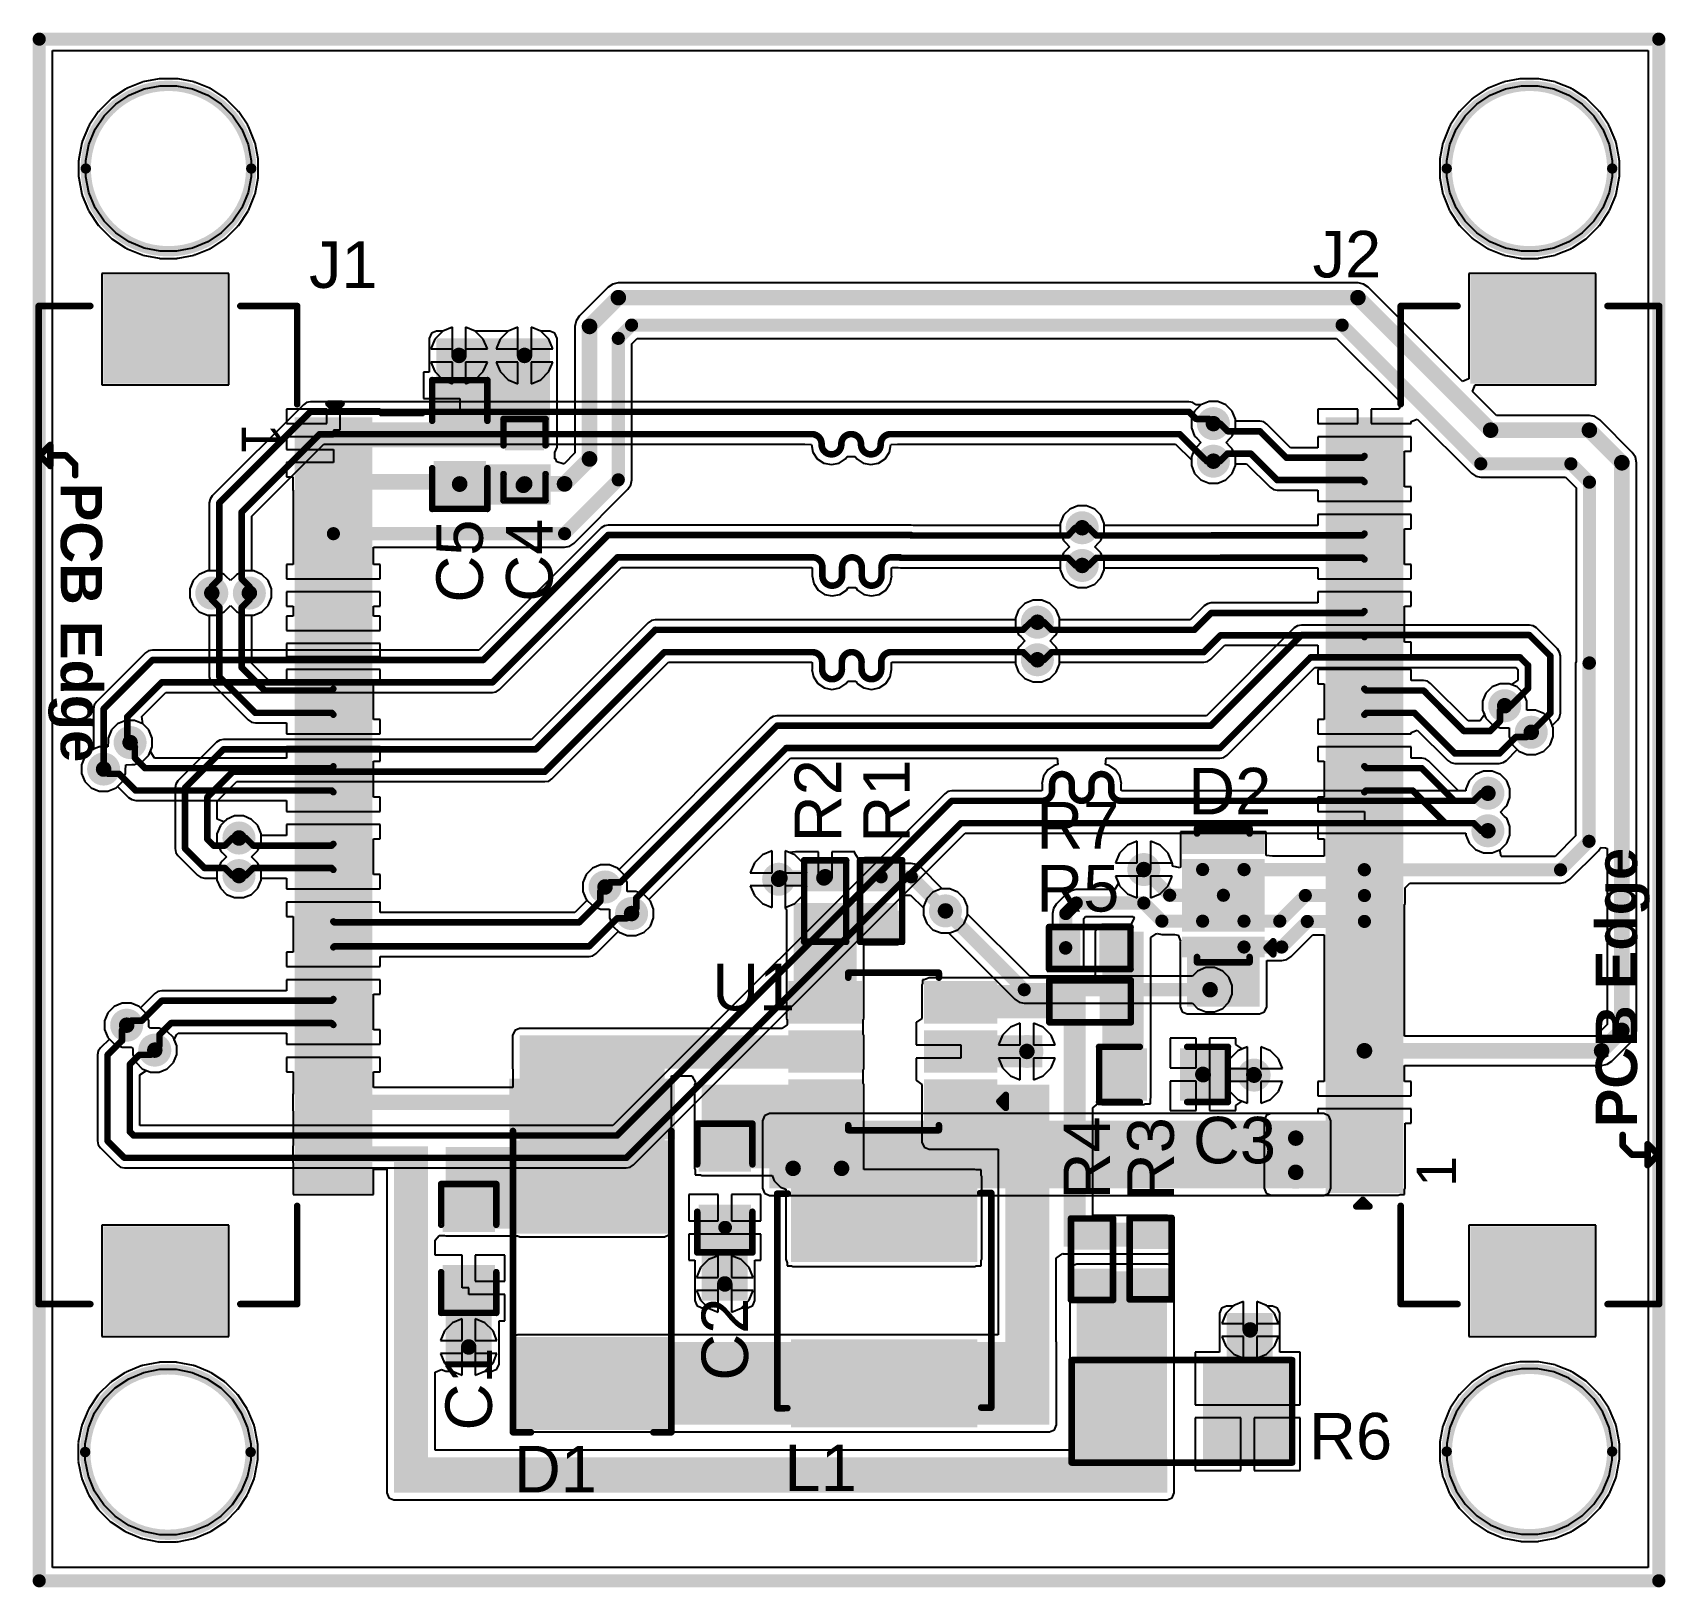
# Model space of a CAD drawing. Header units: inches. Extents: x -0.01 to 1.24, y -0.01 to 1.18.
import ezdxf

# ---------------------------------------------------------------- set-up
doc = ezdxf.new("R2010")
doc.units = ezdxf.units.IN
doc.header["$MEASUREMENT"] = 0
for name, color, linetype in [('Board Outline', 216, 'Continuous'), ('Bottom Layer', 5, 'Continuous'), ('Bottom Solder', 6, 'Continuous'), ('Mechanical 13', 56, 'Continuous'), ('Multi-Layer', 9, 'Continuous'), ('Top Layer', 1, 'Continuous'), ('Top Overlay', 2, 'Continuous'), ('Top Paste', 8, 'Continuous'), ('Top Solder', 216, 'Continuous'), ('Via Holes', 16, 'Continuous')]:
    doc.layers.add(name, color=color, linetype=linetype)
doc.styles.add('Arial', font='', dxfattribs={"height": 0.2})
doc.styles.add('Arial_Bold', font='', dxfattribs={"height": 0.2})
doc.styles.get('Arial').set_extended_font_data('Arial')
doc.styles.get('Arial_Bold').set_extended_font_data('Arial', bold=True)

msp = doc.modelspace()

# ---------------------------------------------------------------- texts
at = {"layer": 'Top Overlay', "style": 'Arial'}
for s, p in [('J1', (0.2054, 0.9843)), ('J2', (0.9695, 0.9923)), ('D2', (0.8748, 0.5835)), ('R7', (0.7591, 0.5575)), ('R5', (0.7591, 0.5095)), ('U1', (0.5124, 0.4343)), ('C3', (0.8784, 0.3178)), ('R6', (0.9668, 0.0924)), ('D1', (0.3614, 0.0673)), ('L1', (0.5674, 0.0683))]:
    msp.add_text(s, height=0.03543, dxfattribs=at).set_placement(p)
for s, p in [('C5', (0.3378, 0.7447)), ('C4', (0.3909, 0.7453)), ('R2', (0.6106, 0.5622)), ('R1', (0.6628, 0.5619)), ('R4', (0.8153, 0.2903)), ('R3', (0.8639, 0.2897)), ('C2', (0.5397, 0.1523)), ('C1', (0.3447, 0.1144))]:
    msp.add_text(s, height=0.03543, rotation=90, dxfattribs=at).set_placement(p)

# ---------------------------------------------------------------- blocks, each defined once
blk = doc.blocks.new('SOT_23_6_1')
at = {"layer": 'Top Layer'}
for points in [[(-0.0756, 0.0496), (-0.0276, 0.0496), (-0.0276, 0.0252), (-0.0756, 0.0252)], [(0.0276, 0.0496), (0.0756, 0.0496), (0.0756, 0.0252), (0.0276, 0.0252)], [(-0.0756, 0.0122), (-0.0276, 0.0122), (-0.0276, -0.0122), (-0.0756, -0.0122)], [(0.0276, 0.0122), (0.0756, 0.0122), (0.0756, -0.0122), (0.0276, -0.0122)], [(-0.0756, -0.0252), (-0.0276, -0.0252), (-0.0276, -0.0496), (-0.0756, -0.0496)], [(0.0276, -0.0252), (0.0756, -0.0252), (0.0756, -0.0496), (0.0276, -0.0496)]]:
    blk.add_hatch(color=1, dxfattribs=at).paths.add_polyline_path(points)
at = {"layer": 'Top Paste'}
for points in [[(-0.0756, 0.0496), (-0.0276, 0.0496), (-0.0276, 0.0252), (-0.0756, 0.0252)], [(0.0276, 0.0496), (0.0756, 0.0496), (0.0756, 0.0252), (0.0276, 0.0252)], [(-0.0756, 0.0122), (-0.0276, 0.0122), (-0.0276, -0.0122), (-0.0756, -0.0122)], [(0.0276, 0.0122), (0.0756, 0.0122), (0.0756, -0.0122), (0.0276, -0.0122)], [(-0.0756, -0.0252), (-0.0276, -0.0252), (-0.0276, -0.0496), (-0.0756, -0.0496)], [(0.0276, -0.0252), (0.0756, -0.0252), (0.0756, -0.0496), (0.0276, -0.0496)]]:
    blk.add_hatch(color=8, dxfattribs=at).paths.add_polyline_path(points)
at = {"layer": 'Top Solder'}
for points in [[(-0.0796, 0.0536), (-0.0236, 0.0536), (-0.0236, 0.0212), (-0.0796, 0.0212)], [(0.0236, 0.0536), (0.0796, 0.0536), (0.0796, 0.0212), (0.0236, 0.0212)], [(-0.0796, 0.0162), (-0.0236, 0.0162), (-0.0236, -0.0162), (-0.0796, -0.0162)], [(0.0236, 0.0162), (0.0796, 0.0162), (0.0796, -0.0162), (0.0236, -0.0162)], [(-0.0796, -0.0212), (-0.0236, -0.0212), (-0.0236, -0.0536), (-0.0796, -0.0536)], [(0.0236, -0.0212), (0.0796, -0.0212), (0.0796, -0.0536), (0.0236, -0.0536)]]:
    blk.add_hatch(color=216, dxfattribs=at).paths.add_polyline_path(points)
at = {"layer": 'Top Overlay', "const_width": 0.005}
for points in [[(0.034, 0.06), (-0.035, 0.06)], [(-0.035, 0.06), (-0.035, 0.0561)], [(0.034, 0.06), (0.034, 0.0561)], [(-0.081, 0.038), (-0.086, 0.043)], [(-0.086, 0.043), (-0.086, 0.033)], [(-0.081, 0.038), (-0.086, 0.033)], [(-0.035, -0.0561), (-0.035, -0.06)], [(0.034, -0.06), (-0.035, -0.06)], [(0.034, -0.0561), (0.034, -0.06)]]:
    blk.add_lwpolyline(points, dxfattribs=at)
at = {"layer": 'Top Overlay', "const_width": 0.0025}
for points in [[(-0.0362, 0.06, 1), (-0.0338, 0.06, 1)], [(-0.0362, 0.06, 1), (-0.0338, 0.06, 1)], [(0.0328, 0.06, 1), (0.0352, 0.06, 1)], [(0.0328, 0.06, 1), (0.0352, 0.06, 1)], [(-0.0362, 0.0561, 1), (-0.0338, 0.0561, 1)], [(0.0328, 0.0561, 1), (0.0352, 0.0561, 1)], [(-0.0872, 0.043, 1), (-0.0848, 0.043, 1)], [(-0.0872, 0.043, 1), (-0.0848, 0.043, 1)], [(-0.0823, 0.038, 1), (-0.0798, 0.038, 1)], [(-0.0823, 0.038, 1), (-0.0798, 0.038, 1)], [(-0.0872, 0.033, 1), (-0.0848, 0.033, 1)], [(-0.0872, 0.033, 1), (-0.0848, 0.033, 1)], [(-0.0362, -0.0561, 1), (-0.0338, -0.0561, 1)], [(-0.0362, -0.06, 1), (-0.0338, -0.06, 1)], [(-0.0362, -0.06, 1), (-0.0338, -0.06, 1)], [(0.0328, -0.0561, 1), (0.0352, -0.0561, 1)], [(0.0328, -0.06, 1), (0.0352, -0.06, 1)], [(0.0328, -0.06, 1), (0.0352, -0.06, 1)]]:
    blk.add_lwpolyline(points, format="xyb", close=True, dxfattribs=at)
blk = doc.blocks.new('R___0402_2')
at = {"layer": 'Top Layer'}
for points in [[(-0.0275, -0.0125), (-0.0275, 0.0125), (-0.0095, 0.0125), (-0.0095, -0.0125)], [(0.0095, -0.0125), (0.0095, 0.0125), (0.0275, 0.0125), (0.0275, -0.0125)]]:
    blk.add_hatch(color=1, dxfattribs=at).paths.add_polyline_path(points)
at = {"layer": 'Top Paste'}
for points in [[(-0.0275, -0.0125), (-0.0275, 0.0125), (-0.0095, 0.0125), (-0.0095, -0.0125)], [(0.0095, -0.0125), (0.0095, 0.0125), (0.0275, 0.0125), (0.0275, -0.0125)]]:
    blk.add_hatch(color=8, dxfattribs=at).paths.add_polyline_path(points)
at = {"layer": 'Top Solder'}
for points in [[(-0.0297, -0.0147), (-0.0297, 0.0147), (-0.0073, 0.0147), (-0.0073, -0.0147)], [(0.0073, -0.0147), (0.0073, 0.0147), (0.0297, 0.0147), (0.0297, -0.0147)]]:
    blk.add_hatch(color=216, dxfattribs=at).paths.add_polyline_path(points)
at = {"layer": 'Top Overlay'}
for points, const_width in [([(-0.031, -0.016), (-0.031, 0.016)], 0.005), ([(-0.031, 0.016), (0.031, 0.016)], 0.005), ([(0.031, -0.016), (0.031, 0.016)], 0.005), ([(-0.031, -0.016), (0.031, -0.016)], 0.005), ([(-0.032, -0.017), (0.032, -0.017)], 0.000127)]:
    blk.add_lwpolyline(points, dxfattribs=dict(at, const_width=const_width))
for points, const_width in [([(-0.0323, 0.016, 1), (-0.0297, 0.016, 1)], 0.0025), ([(-0.0323, 0.016, 1), (-0.0297, 0.016, 1)], 0.0025), ([(0.0297, 0.016, 1), (0.0323, 0.016, 1)], 0.0025), ([(0.0297, 0.016, 1), (0.0323, 0.016, 1)], 0.0025), ([(-0.0323, -0.016, 1), (-0.0297, -0.016, 1)], 0.0025), ([(-0.0323, -0.016, 1), (-0.0297, -0.016, 1)], 0.0025), ([(-0.032, -0.017, 1), (-0.032, -0.017, 1)], 0.0000635), ([(0.0297, -0.016, 1), (0.0323, -0.016, 1)], 0.0025), ([(0.0297, -0.016, 1), (0.0323, -0.016, 1)], 0.0025), ([(0.032, -0.017, 1), (0.032, -0.017, 1)], 0.0000635)]:
    blk.add_lwpolyline(points, format="xyb", close=True, dxfattribs=dict(at, const_width=const_width))
blk = doc.blocks.new('R___1206_3')
at = {"layer": 'Top Layer'}
for points in [[(-0.08, 0.035), (-0.02, 0.035), (-0.02, -0.035), (-0.08, -0.035)], [(0.02, 0.035), (0.08, 0.035), (0.08, -0.035), (0.02, -0.035)]]:
    blk.add_hatch(color=1, dxfattribs=at).paths.add_polyline_path(points)
at = {"layer": 'Top Paste'}
for points in [[(-0.08, 0.035), (-0.02, 0.035), (-0.02, -0.035), (-0.08, -0.035)], [(0.02, 0.035), (0.08, 0.035), (0.08, -0.035), (0.02, -0.035)]]:
    blk.add_hatch(color=8, dxfattribs=at).paths.add_polyline_path(points)
at = {"layer": 'Top Solder'}
for points in [[(-0.084, 0.039), (-0.016, 0.039), (-0.016, -0.039), (-0.084, -0.039)], [(0.016, 0.039), (0.084, 0.039), (0.084, -0.039), (0.016, -0.039)]]:
    blk.add_hatch(color=216, dxfattribs=at).paths.add_polyline_path(points)
at = {"layer": 'Top Overlay', "const_width": 0.005}
for points in [[(-0.084, 0.039), (-0.084, -0.039)], [(0.084, 0.039), (-0.084, 0.039)], [(0.084, 0.039), (0.084, -0.039)], [(0.084, -0.039), (-0.084, -0.039)]]:
    blk.add_lwpolyline(points, dxfattribs=at)
at = {"layer": 'Top Overlay', "const_width": 0.0025}
for points in [[(-0.08525, 0.039, 1), (-0.08275, 0.039, 1)], [(-0.08525, 0.039, 1), (-0.08275, 0.039, 1)], [(0.08275, 0.039, 1), (0.08525, 0.039, 1)], [(0.08275, 0.039, 1), (0.08525, 0.039, 1)], [(-0.08525, -0.039, 1), (-0.08275, -0.039, 1)], [(-0.08525, -0.039, 1), (-0.08275, -0.039, 1)], [(0.08275, -0.039, 1), (0.08525, -0.039, 1)], [(0.08275, -0.039, 1), (0.08525, -0.039, 1)]]:
    blk.add_lwpolyline(points, format="xyb", close=True, dxfattribs=at)
blk = doc.blocks.new('R___0402_4')
at = {"layer": 'Top Layer'}
for points in [[(-0.0275, -0.0125), (-0.0275, 0.0125), (-0.0095, 0.0125), (-0.0095, -0.0125)], [(0.0095, -0.0125), (0.0095, 0.0125), (0.0275, 0.0125), (0.0275, -0.0125)]]:
    blk.add_hatch(color=1, dxfattribs=at).paths.add_polyline_path(points)
at = {"layer": 'Top Paste'}
for points in [[(-0.0275, -0.0125), (-0.0275, 0.0125), (-0.0095, 0.0125), (-0.0095, -0.0125)], [(0.0095, -0.0125), (0.0095, 0.0125), (0.0275, 0.0125), (0.0275, -0.0125)]]:
    blk.add_hatch(color=8, dxfattribs=at).paths.add_polyline_path(points)
at = {"layer": 'Top Solder'}
for points in [[(-0.0297, -0.0147), (-0.0297, 0.0147), (-0.0073, 0.0147), (-0.0073, -0.0147)], [(0.0073, -0.0147), (0.0073, 0.0147), (0.0297, 0.0147), (0.0297, -0.0147)]]:
    blk.add_hatch(color=216, dxfattribs=at).paths.add_polyline_path(points)
at = {"layer": 'Top Overlay'}
for points, const_width in [([(-0.031, 0.016), (-0.031, -0.016)], 0.005), ([(0.031, 0.016), (-0.031, 0.016)], 0.005), ([(0.031, 0.016), (0.031, -0.016)], 0.005), ([(0.031, -0.016), (-0.031, -0.016)], 0.005), ([(0.032, -0.017), (-0.032, -0.017)], 0.000127)]:
    blk.add_lwpolyline(points, dxfattribs=dict(at, const_width=const_width))
for points, const_width in [([(-0.0323, 0.016, 1), (-0.0297, 0.016, 1)], 0.0025), ([(-0.0323, 0.016, 1), (-0.0297, 0.016, 1)], 0.0025), ([(0.0297, 0.016, 1), (0.0323, 0.016, 1)], 0.0025), ([(0.0297, 0.016, 1), (0.0323, 0.016, 1)], 0.0025), ([(-0.0323, -0.016, 1), (-0.0297, -0.016, 1)], 0.0025), ([(-0.0323, -0.016, 1), (-0.0297, -0.016, 1)], 0.0025), ([(-0.032, -0.017, 1), (-0.032, -0.017, 1)], 0.0000635), ([(0.0297, -0.016, 1), (0.0323, -0.016, 1)], 0.0025), ([(0.0297, -0.016, 1), (0.0323, -0.016, 1)], 0.0025), ([(0.032, -0.017, 1), (0.032, -0.017, 1)], 0.0000635)]:
    blk.add_lwpolyline(points, format="xyb", close=True, dxfattribs=dict(at, const_width=const_width))
blk = doc.blocks.new('R___0402_5')
at = {"layer": 'Top Layer'}
for points in [[(-0.0275, -0.0125), (-0.0275, 0.0125), (-0.0095, 0.0125), (-0.0095, -0.0125)], [(0.0095, -0.0125), (0.0095, 0.0125), (0.0275, 0.0125), (0.0275, -0.0125)]]:
    blk.add_hatch(color=1, dxfattribs=at).paths.add_polyline_path(points)
at = {"layer": 'Top Paste'}
for points in [[(-0.0275, -0.0125), (-0.0275, 0.0125), (-0.0095, 0.0125), (-0.0095, -0.0125)], [(0.0095, -0.0125), (0.0095, 0.0125), (0.0275, 0.0125), (0.0275, -0.0125)]]:
    blk.add_hatch(color=8, dxfattribs=at).paths.add_polyline_path(points)
at = {"layer": 'Top Solder'}
for points in [[(-0.0297, -0.0147), (-0.0297, 0.0147), (-0.0073, 0.0147), (-0.0073, -0.0147)], [(0.0073, -0.0147), (0.0073, 0.0147), (0.0297, 0.0147), (0.0297, -0.0147)]]:
    blk.add_hatch(color=216, dxfattribs=at).paths.add_polyline_path(points)
at = {"layer": 'Top Overlay'}
for points, const_width in [([(-0.031, 0.016), (-0.031, -0.016)], 0.005), ([(-0.031, 0.016), (0.031, 0.016)], 0.005), ([(0.031, 0.016), (0.031, -0.016)], 0.005), ([(-0.031, -0.016), (0.031, -0.016)], 0.005), ([(-0.032, -0.017), (0.032, -0.017)], 0.000127)]:
    blk.add_lwpolyline(points, dxfattribs=dict(at, const_width=const_width))
for points, const_width in [([(-0.0323, 0.016, 1), (-0.0297, 0.016, 1)], 0.0025), ([(-0.0323, 0.016, 1), (-0.0297, 0.016, 1)], 0.0025), ([(0.0297, 0.016, 1), (0.0323, 0.016, 1)], 0.0025), ([(0.0297, 0.016, 1), (0.0323, 0.016, 1)], 0.0025), ([(-0.0323, -0.016, 1), (-0.0297, -0.016, 1)], 0.0025), ([(-0.0323, -0.016, 1), (-0.0297, -0.016, 1)], 0.0025), ([(-0.032, -0.017, 1), (-0.032, -0.017, 1)], 0.0000635), ([(0.0297, -0.016, 1), (0.0323, -0.016, 1)], 0.0025), ([(0.0297, -0.016, 1), (0.0323, -0.016, 1)], 0.0025), ([(0.032, -0.017, 1), (0.032, -0.017, 1)], 0.0000635)]:
    blk.add_lwpolyline(points, format="xyb", close=True, dxfattribs=dict(at, const_width=const_width))
blk = doc.blocks.new('R___0402_6')
at = {"layer": 'Top Layer'}
for points in [[(-0.0275, -0.0125), (-0.0275, 0.0125), (-0.0095, 0.0125), (-0.0095, -0.0125)], [(0.0095, -0.0125), (0.0095, 0.0125), (0.0275, 0.0125), (0.0275, -0.0125)]]:
    blk.add_hatch(color=1, dxfattribs=at).paths.add_polyline_path(points)
at = {"layer": 'Top Paste'}
for points in [[(-0.0275, -0.0125), (-0.0275, 0.0125), (-0.0095, 0.0125), (-0.0095, -0.0125)], [(0.0095, -0.0125), (0.0095, 0.0125), (0.0275, 0.0125), (0.0275, -0.0125)]]:
    blk.add_hatch(color=8, dxfattribs=at).paths.add_polyline_path(points)
at = {"layer": 'Top Solder'}
for points in [[(-0.0297, -0.0147), (-0.0297, 0.0147), (-0.0073, 0.0147), (-0.0073, -0.0147)], [(0.0073, -0.0147), (0.0073, 0.0147), (0.0297, 0.0147), (0.0297, -0.0147)]]:
    blk.add_hatch(color=216, dxfattribs=at).paths.add_polyline_path(points)
at = {"layer": 'Top Overlay'}
for points, const_width in [([(-0.031, -0.016), (-0.031, 0.016)], 0.005), ([(0.031, 0.016), (-0.031, 0.016)], 0.005), ([(0.031, -0.016), (0.031, 0.016)], 0.005), ([(0.031, -0.016), (-0.031, -0.016)], 0.005), ([(0.032, -0.017), (-0.032, -0.017)], 0.000127)]:
    blk.add_lwpolyline(points, dxfattribs=dict(at, const_width=const_width))
for points, const_width in [([(-0.0323, 0.016, 1), (-0.0297, 0.016, 1)], 0.0025), ([(-0.0323, 0.016, 1), (-0.0297, 0.016, 1)], 0.0025), ([(0.0297, 0.016, 1), (0.0323, 0.016, 1)], 0.0025), ([(0.0297, 0.016, 1), (0.0323, 0.016, 1)], 0.0025), ([(-0.0323, -0.016, 1), (-0.0297, -0.016, 1)], 0.0025), ([(-0.0323, -0.016, 1), (-0.0297, -0.016, 1)], 0.0025), ([(-0.032, -0.017, 1), (-0.032, -0.017, 1)], 0.0000635), ([(0.0297, -0.016, 1), (0.0323, -0.016, 1)], 0.0025), ([(0.0297, -0.016, 1), (0.0323, -0.016, 1)], 0.0025), ([(0.032, -0.017, 1), (0.032, -0.017, 1)], 0.0000635)]:
    blk.add_lwpolyline(points, format="xyb", close=True, dxfattribs=dict(at, const_width=const_width))
blk = doc.blocks.new('R___0402_7')
at = {"layer": 'Top Layer'}
for points in [[(-0.0275, -0.0125), (-0.0275, 0.0125), (-0.0095, 0.0125), (-0.0095, -0.0125)], [(0.0095, -0.0125), (0.0095, 0.0125), (0.0275, 0.0125), (0.0275, -0.0125)]]:
    blk.add_hatch(color=1, dxfattribs=at).paths.add_polyline_path(points)
at = {"layer": 'Top Paste'}
for points in [[(-0.0275, -0.0125), (-0.0275, 0.0125), (-0.0095, 0.0125), (-0.0095, -0.0125)], [(0.0095, -0.0125), (0.0095, 0.0125), (0.0275, 0.0125), (0.0275, -0.0125)]]:
    blk.add_hatch(color=8, dxfattribs=at).paths.add_polyline_path(points)
at = {"layer": 'Top Solder'}
for points in [[(-0.0297, -0.0147), (-0.0297, 0.0147), (-0.0073, 0.0147), (-0.0073, -0.0147)], [(0.0073, -0.0147), (0.0073, 0.0147), (0.0297, 0.0147), (0.0297, -0.0147)]]:
    blk.add_hatch(color=216, dxfattribs=at).paths.add_polyline_path(points)
at = {"layer": 'Top Overlay'}
for points, const_width in [([(-0.031, -0.016), (-0.031, 0.016)], 0.005), ([(0.031, 0.016), (-0.031, 0.016)], 0.005), ([(0.031, -0.016), (0.031, 0.016)], 0.005), ([(0.031, -0.016), (-0.031, -0.016)], 0.005), ([(0.032, -0.017), (-0.032, -0.017)], 0.000127)]:
    blk.add_lwpolyline(points, dxfattribs=dict(at, const_width=const_width))
for points, const_width in [([(-0.0323, 0.016, 1), (-0.0297, 0.016, 1)], 0.0025), ([(-0.0323, 0.016, 1), (-0.0297, 0.016, 1)], 0.0025), ([(0.0297, 0.016, 1), (0.0323, 0.016, 1)], 0.0025), ([(0.0297, 0.016, 1), (0.0323, 0.016, 1)], 0.0025), ([(-0.0323, -0.016, 1), (-0.0297, -0.016, 1)], 0.0025), ([(-0.0323, -0.016, 1), (-0.0297, -0.016, 1)], 0.0025), ([(-0.032, -0.017, 1), (-0.032, -0.017, 1)], 0.0000635), ([(0.0297, -0.016, 1), (0.0323, -0.016, 1)], 0.0025), ([(0.0297, -0.016, 1), (0.0323, -0.016, 1)], 0.0025), ([(0.032, -0.017, 1), (0.032, -0.017, 1)], 0.0000635)]:
    blk.add_lwpolyline(points, format="xyb", close=True, dxfattribs=dict(at, const_width=const_width))
blk = doc.blocks.new('R___0402_8')
at = {"layer": 'Top Layer'}
for points in [[(-0.0275, -0.0125), (-0.0275, 0.0125), (-0.0095, 0.0125), (-0.0095, -0.0125)], [(0.0095, -0.0125), (0.0095, 0.0125), (0.0275, 0.0125), (0.0275, -0.0125)]]:
    blk.add_hatch(color=1, dxfattribs=at).paths.add_polyline_path(points)
at = {"layer": 'Top Paste'}
for points in [[(-0.0275, -0.0125), (-0.0275, 0.0125), (-0.0095, 0.0125), (-0.0095, -0.0125)], [(0.0095, -0.0125), (0.0095, 0.0125), (0.0275, 0.0125), (0.0275, -0.0125)]]:
    blk.add_hatch(color=8, dxfattribs=at).paths.add_polyline_path(points)
at = {"layer": 'Top Solder'}
for points in [[(-0.0297, -0.0147), (-0.0297, 0.0147), (-0.0073, 0.0147), (-0.0073, -0.0147)], [(0.0073, -0.0147), (0.0073, 0.0147), (0.0297, 0.0147), (0.0297, -0.0147)]]:
    blk.add_hatch(color=216, dxfattribs=at).paths.add_polyline_path(points)
at = {"layer": 'Top Overlay'}
for points, const_width in [([(-0.031, 0.016), (-0.031, -0.016)], 0.005), ([(-0.031, 0.016), (0.031, 0.016)], 0.005), ([(0.031, 0.016), (0.031, -0.016)], 0.005), ([(-0.031, -0.016), (0.031, -0.016)], 0.005), ([(-0.032, -0.017), (0.032, -0.017)], 0.000127)]:
    blk.add_lwpolyline(points, dxfattribs=dict(at, const_width=const_width))
for points, const_width in [([(-0.0323, 0.016, 1), (-0.0297, 0.016, 1)], 0.0025), ([(-0.0323, 0.016, 1), (-0.0297, 0.016, 1)], 0.0025), ([(0.0297, 0.016, 1), (0.0323, 0.016, 1)], 0.0025), ([(0.0297, 0.016, 1), (0.0323, 0.016, 1)], 0.0025), ([(-0.0323, -0.016, 1), (-0.0297, -0.016, 1)], 0.0025), ([(-0.0323, -0.016, 1), (-0.0297, -0.016, 1)], 0.0025), ([(-0.032, -0.017, 1), (-0.032, -0.017, 1)], 0.0000635), ([(0.0297, -0.016, 1), (0.0323, -0.016, 1)], 0.0025), ([(0.0297, -0.016, 1), (0.0323, -0.016, 1)], 0.0025), ([(0.032, -0.017, 1), (0.032, -0.017, 1)], 0.0000635)]:
    blk.add_lwpolyline(points, format="xyb", close=True, dxfattribs=dict(at, const_width=const_width))
blk = doc.blocks.new('YNR4018_220M_9')
at = {"layer": 'Top Layer'}
for points in [[(-0.0945, 0.0689), (-0.0315, 0.0689), (-0.0315, -0.0689), (-0.0945, -0.0689)], [(0.0315, 0.0689), (0.0945, 0.0689), (0.0945, -0.0689), (0.0315, -0.0689)]]:
    blk.add_hatch(color=1, dxfattribs=at).paths.add_polyline_path(points)
at = {"layer": 'Top Paste'}
for points in [[(-0.0945, 0.0689), (-0.0315, 0.0689), (-0.0315, -0.0689), (-0.0945, -0.0689)], [(0.0315, 0.0689), (0.0945, 0.0689), (0.0945, -0.0689), (0.0315, -0.0689)]]:
    blk.add_hatch(color=8, dxfattribs=at).paths.add_polyline_path(points)
at = {"layer": 'Top Solder'}
for points in [[(-0.0965, 0.0709), (-0.0295, 0.0709), (-0.0295, -0.0709), (-0.0965, -0.0709)], [(0.0295, 0.0709), (0.0965, 0.0709), (0.0965, -0.0709), (0.0295, -0.0709)]]:
    blk.add_hatch(color=216, dxfattribs=at).paths.add_polyline_path(points)
at = {"layer": 'Top Overlay', "const_width": 0.005}
for points in [[(0.0815, 0.0815), (-0.082, 0.0815)], [(-0.0819, 0.073), (-0.082, 0.0815)], [(0.0815, 0.0738), (0.0815, 0.0815)], [(-0.0815, -0.0815), (-0.0815, -0.0734)], [(0.082, -0.0815), (0.0819, -0.0738)], [(0.082, -0.0815), (-0.0815, -0.0815)]]:
    blk.add_lwpolyline(points, dxfattribs=at)
at = {"layer": 'Top Overlay', "const_width": 0.0025}
for points in [[(-0.0832, 0.0815, 1), (-0.0807, 0.0815, 1)], [(-0.0832, 0.0815, 1), (-0.0807, 0.0815, 1)], [(-0.0831, 0.073, 1), (-0.0806, 0.073, 1)], [(0.0803, 0.0815, 1), (0.0828, 0.0815, 1)], [(0.0803, 0.0815, 1), (0.0828, 0.0815, 1)], [(0.0802, 0.0738, 1), (0.0827, 0.0738, 1)], [(-0.0827, -0.0734, 1), (-0.0802, -0.0734, 1)], [(0.0806, -0.0738, 1), (0.0831, -0.0738, 1)], [(-0.0827, -0.0815, 1), (-0.0802, -0.0815, 1)], [(-0.0827, -0.0815, 1), (-0.0802, -0.0815, 1)], [(0.0807, -0.0815, 1), (0.0832, -0.0815, 1)], [(0.0807, -0.0815, 1), (0.0832, -0.0815, 1)]]:
    blk.add_lwpolyline(points, format="xyb", close=True, dxfattribs=at)
blk = doc.blocks.new('TF31_30S_0_5SH_800__10')
at = {"layer": 'Top Layer'}
for points in [[(-0.2795, 0.0384), (-0.2913, 0.0384), (-0.2913, 0.0896), (-0.2795, 0.0896)], [(-0.2598, 0.0384), (-0.2717, 0.0384), (-0.2717, 0.0896), (-0.2598, 0.0896)], [(-0.2402, 0.0384), (-0.252, 0.0384), (-0.252, 0.0896), (-0.2402, 0.0896)], [(-0.2205, 0.0384), (-0.2323, 0.0384), (-0.2323, 0.0896), (-0.2205, 0.0896)], [(-0.2008, 0.0384), (-0.2126, 0.0384), (-0.2126, 0.0896), (-0.2008, 0.0896)], [(-0.1811, 0.0384), (-0.1929, 0.0384), (-0.1929, 0.0896), (-0.1811, 0.0896)], [(-0.1614, 0.0384), (-0.1732, 0.0384), (-0.1732, 0.0896), (-0.1614, 0.0896)], [(-0.1417, 0.0384), (-0.1535, 0.0384), (-0.1535, 0.0896), (-0.1417, 0.0896)], [(-0.122, 0.0384), (-0.1339, 0.0384), (-0.1339, 0.0896), (-0.122, 0.0896)], [(-0.1024, 0.0384), (-0.1142, 0.0384), (-0.1142, 0.0896), (-0.1024, 0.0896)], [(-0.0827, 0.0384), (-0.0945, 0.0384), (-0.0945, 0.0896), (-0.0827, 0.0896)], [(-0.063, 0.0384), (-0.0748, 0.0384), (-0.0748, 0.0896), (-0.063, 0.0896)], [(-0.0433, 0.0384), (-0.0551, 0.0384), (-0.0551, 0.0896), (-0.0433, 0.0896)], [(-0.0236, 0.0384), (-0.0354, 0.0384), (-0.0354, 0.0896), (-0.0236, 0.0896)], [(-0.0039, 0.0384), (-0.0157, 0.0384), (-0.0157, 0.0896), (-0.0039, 0.0896)], [(0.0157, 0.0384), (0.0039, 0.0384), (0.0039, 0.0896), (0.0157, 0.0896)], [(0.0354, 0.0384), (0.0236, 0.0384), (0.0236, 0.0896), (0.0354, 0.0896)], [(0.0551, 0.0384), (0.0433, 0.0384), (0.0433, 0.0896), (0.0551, 0.0896)], [(0.0748, 0.0384), (0.063, 0.0384), (0.063, 0.0896), (0.0748, 0.0896)], [(0.0945, 0.0384), (0.0827, 0.0384), (0.0827, 0.0896), (0.0945, 0.0896)], [(0.1142, 0.0384), (0.1024, 0.0384), (0.1024, 0.0896), (0.1142, 0.0896)], [(0.1339, 0.0384), (0.122, 0.0384), (0.122, 0.0896), (0.1339, 0.0896)], [(0.1535, 0.0384), (0.1417, 0.0384), (0.1417, 0.0896), (0.1535, 0.0896)], [(0.1732, 0.0384), (0.1614, 0.0384), (0.1614, 0.0896), (0.1732, 0.0896)], [(0.1929, 0.0384), (0.1811, 0.0384), (0.1811, 0.0896), (0.1929, 0.0896)], [(0.2126, 0.0384), (0.2008, 0.0384), (0.2008, 0.0896), (0.2126, 0.0896)], [(0.2323, 0.0384), (0.2205, 0.0384), (0.2205, 0.0896), (0.2323, 0.0896)], [(0.252, 0.0384), (0.2402, 0.0384), (0.2402, 0.0896), (0.252, 0.0896)], [(0.2717, 0.0384), (0.2598, 0.0384), (0.2598, 0.0896), (0.2717, 0.0896)], [(0.2913, 0.0384), (0.2795, 0.0384), (0.2795, 0.0896), (0.2913, 0.0896)], [(-0.3248, -0.1073), (-0.3996, -0.1073), (-0.3996, -0.0207), (-0.3248, -0.0207)], [(0.3996, -0.1073), (0.3248, -0.1073), (0.3248, -0.0207), (0.3996, -0.0207)]]:
    blk.add_hatch(color=1, dxfattribs=at).paths.add_polyline_path(points)
at = {"layer": 'Top Paste'}
for points in [[(-0.2795, 0.0384), (-0.2913, 0.0384), (-0.2913, 0.0896), (-0.2795, 0.0896)], [(-0.2598, 0.0384), (-0.2717, 0.0384), (-0.2717, 0.0896), (-0.2598, 0.0896)], [(-0.2402, 0.0384), (-0.252, 0.0384), (-0.252, 0.0896), (-0.2402, 0.0896)], [(-0.2205, 0.0384), (-0.2323, 0.0384), (-0.2323, 0.0896), (-0.2205, 0.0896)], [(-0.2008, 0.0384), (-0.2126, 0.0384), (-0.2126, 0.0896), (-0.2008, 0.0896)], [(-0.1811, 0.0384), (-0.1929, 0.0384), (-0.1929, 0.0896), (-0.1811, 0.0896)], [(-0.1614, 0.0384), (-0.1732, 0.0384), (-0.1732, 0.0896), (-0.1614, 0.0896)], [(-0.1417, 0.0384), (-0.1535, 0.0384), (-0.1535, 0.0896), (-0.1417, 0.0896)], [(-0.122, 0.0384), (-0.1339, 0.0384), (-0.1339, 0.0896), (-0.122, 0.0896)], [(-0.1024, 0.0384), (-0.1142, 0.0384), (-0.1142, 0.0896), (-0.1024, 0.0896)], [(-0.0827, 0.0384), (-0.0945, 0.0384), (-0.0945, 0.0896), (-0.0827, 0.0896)], [(-0.063, 0.0384), (-0.0748, 0.0384), (-0.0748, 0.0896), (-0.063, 0.0896)], [(-0.0433, 0.0384), (-0.0551, 0.0384), (-0.0551, 0.0896), (-0.0433, 0.0896)], [(-0.0236, 0.0384), (-0.0354, 0.0384), (-0.0354, 0.0896), (-0.0236, 0.0896)], [(-0.0039, 0.0384), (-0.0157, 0.0384), (-0.0157, 0.0896), (-0.0039, 0.0896)], [(0.0157, 0.0384), (0.0039, 0.0384), (0.0039, 0.0896), (0.0157, 0.0896)], [(0.0354, 0.0384), (0.0236, 0.0384), (0.0236, 0.0896), (0.0354, 0.0896)], [(0.0551, 0.0384), (0.0433, 0.0384), (0.0433, 0.0896), (0.0551, 0.0896)], [(0.0748, 0.0384), (0.063, 0.0384), (0.063, 0.0896), (0.0748, 0.0896)], [(0.0945, 0.0384), (0.0827, 0.0384), (0.0827, 0.0896), (0.0945, 0.0896)], [(0.1142, 0.0384), (0.1024, 0.0384), (0.1024, 0.0896), (0.1142, 0.0896)], [(0.1339, 0.0384), (0.122, 0.0384), (0.122, 0.0896), (0.1339, 0.0896)], [(0.1535, 0.0384), (0.1417, 0.0384), (0.1417, 0.0896), (0.1535, 0.0896)], [(0.1732, 0.0384), (0.1614, 0.0384), (0.1614, 0.0896), (0.1732, 0.0896)], [(0.1929, 0.0384), (0.1811, 0.0384), (0.1811, 0.0896), (0.1929, 0.0896)], [(0.2126, 0.0384), (0.2008, 0.0384), (0.2008, 0.0896), (0.2126, 0.0896)], [(0.2323, 0.0384), (0.2205, 0.0384), (0.2205, 0.0896), (0.2323, 0.0896)], [(0.252, 0.0384), (0.2402, 0.0384), (0.2402, 0.0896), (0.252, 0.0896)], [(0.2717, 0.0384), (0.2598, 0.0384), (0.2598, 0.0896), (0.2717, 0.0896)], [(0.2913, 0.0384), (0.2795, 0.0384), (0.2795, 0.0896), (0.2913, 0.0896)], [(-0.3248, -0.1073), (-0.3996, -0.1073), (-0.3996, -0.0207), (-0.3248, -0.0207)], [(0.3996, -0.1073), (0.3248, -0.1073), (0.3248, -0.0207), (0.3996, -0.0207)]]:
    blk.add_hatch(color=8, dxfattribs=at).paths.add_polyline_path(points)
at = {"layer": 'Top Solder'}
for points in [[(-0.2755, 0.0344), (-0.2953, 0.0344), (-0.2953, 0.0936), (-0.2755, 0.0936)], [(-0.2558, 0.0344), (-0.2757, 0.0344), (-0.2757, 0.0936), (-0.2558, 0.0936)], [(-0.2362, 0.0344), (-0.256, 0.0344), (-0.256, 0.0936), (-0.2362, 0.0936)], [(-0.2165, 0.0344), (-0.2363, 0.0344), (-0.2363, 0.0936), (-0.2165, 0.0936)], [(-0.1968, 0.0344), (-0.2166, 0.0344), (-0.2166, 0.0936), (-0.1968, 0.0936)], [(-0.1771, 0.0344), (-0.1969, 0.0344), (-0.1969, 0.0936), (-0.1771, 0.0936)], [(-0.1574, 0.0344), (-0.1772, 0.0344), (-0.1772, 0.0936), (-0.1574, 0.0936)], [(-0.1377, 0.0344), (-0.1575, 0.0344), (-0.1575, 0.0936), (-0.1377, 0.0936)], [(-0.118, 0.0344), (-0.1379, 0.0344), (-0.1379, 0.0936), (-0.118, 0.0936)], [(-0.0984, 0.0344), (-0.1182, 0.0344), (-0.1182, 0.0936), (-0.0984, 0.0936)], [(-0.0787, 0.0344), (-0.0985, 0.0344), (-0.0985, 0.0936), (-0.0787, 0.0936)], [(-0.059, 0.0344), (-0.0788, 0.0344), (-0.0788, 0.0936), (-0.059, 0.0936)], [(-0.0393, 0.0344), (-0.0591, 0.0344), (-0.0591, 0.0936), (-0.0393, 0.0936)], [(-0.0196, 0.0344), (-0.0394, 0.0344), (-0.0394, 0.0936), (-0.0196, 0.0936)], [(0.0001, 0.0344), (-0.0197, 0.0344), (-0.0197, 0.0936), (0.0001, 0.0936)], [(0.0197, 0.0344), (-0.0001, 0.0344), (-0.0001, 0.0936), (0.0197, 0.0936)], [(0.0394, 0.0344), (0.0196, 0.0344), (0.0196, 0.0936), (0.0394, 0.0936)], [(0.0591, 0.0344), (0.0393, 0.0344), (0.0393, 0.0936), (0.0591, 0.0936)], [(0.0788, 0.0344), (0.059, 0.0344), (0.059, 0.0936), (0.0788, 0.0936)], [(0.0985, 0.0344), (0.0787, 0.0344), (0.0787, 0.0936), (0.0985, 0.0936)], [(0.1182, 0.0344), (0.0984, 0.0344), (0.0984, 0.0936), (0.1182, 0.0936)], [(0.1379, 0.0344), (0.118, 0.0344), (0.118, 0.0936), (0.1379, 0.0936)], [(0.1575, 0.0344), (0.1377, 0.0344), (0.1377, 0.0936), (0.1575, 0.0936)], [(0.1772, 0.0344), (0.1574, 0.0344), (0.1574, 0.0936), (0.1772, 0.0936)], [(0.1969, 0.0344), (0.1771, 0.0344), (0.1771, 0.0936), (0.1969, 0.0936)], [(0.2166, 0.0344), (0.1968, 0.0344), (0.1968, 0.0936), (0.2166, 0.0936)], [(0.2363, 0.0344), (0.2165, 0.0344), (0.2165, 0.0936), (0.2363, 0.0936)], [(0.256, 0.0344), (0.2362, 0.0344), (0.2362, 0.0936), (0.256, 0.0936)], [(0.2757, 0.0344), (0.2558, 0.0344), (0.2558, 0.0936), (0.2757, 0.0936)], [(0.2953, 0.0344), (0.2755, 0.0344), (0.2755, 0.0936), (0.2953, 0.0936)], [(-0.3208, -0.1113), (-0.4036, -0.1113), (-0.4036, -0.0167), (-0.3208, -0.0167)], [(0.4036, -0.1113), (0.3208, -0.1113), (0.3208, -0.0167), (0.4036, -0.0167)]]:
    blk.add_hatch(color=216, dxfattribs=at).paths.add_polyline_path(points)
at = {"layer": 'Mechanical 13', "const_width": 0.005}
for points in [[(-0.2592, -0.1326), (-0.2662, -0.1396)], [(-0.2592, -0.1326), (-0.2512, -0.1326)], [(-0.2742, -0.1516), (-0.2677, -0.158)], [(-0.2742, -0.1516), (-0.2662, -0.1516)], [(-0.2662, -0.1396), (-0.2662, -0.1516)], [(-0.2662, -0.1516), (-0.2582, -0.1516)], [(-0.2582, -0.1516), (-0.2646, -0.158)]]:
    blk.add_lwpolyline(points, dxfattribs=at)
at = {"layer": 'Mechanical 13', "const_width": 0.0025}
for points in [[(-0.2604, -0.1326, 1), (-0.2579, -0.1326, 1)], [(-0.2604, -0.1326, 1), (-0.2579, -0.1326, 1)], [(-0.2524, -0.1326, 1), (-0.2499, -0.1326, 1)], [(-0.2754, -0.1516, 1), (-0.2729, -0.1516, 1)], [(-0.2754, -0.1516, 1), (-0.2729, -0.1516, 1)], [(-0.2674, -0.1396, 1), (-0.2649, -0.1396, 1)], [(-0.2674, -0.1396, 1), (-0.2649, -0.1396, 1)], [(-0.2674, -0.1516, 1), (-0.2649, -0.1516, 1)], [(-0.2674, -0.1516, 1), (-0.2649, -0.1516, 1)], [(-0.2674, -0.1516, 1), (-0.2649, -0.1516, 1)], [(-0.2594, -0.1516, 1), (-0.2569, -0.1516, 1)], [(-0.2594, -0.1516, 1), (-0.2569, -0.1516, 1)], [(-0.269, -0.158, 1), (-0.2665, -0.158, 1)], [(-0.2658, -0.158, 1), (-0.2633, -0.158, 1)]]:
    blk.add_lwpolyline(points, format="xyb", close=True, dxfattribs=at)
at = {"layer": 'Top Overlay', "const_width": 0.005}
for points in [[(-0.3056, 0.0702), (-0.3056, 0.0602)], [(-0.3056, 0.0702), (-0.3006, 0.0652)], [(-0.3006, 0.0652), (-0.3056, 0.0602)], [(-0.3799, 0.0364), (-0.3051, 0.0364)], [(-0.3799, 0.0364), (-0.3799, -0.0069)], [(0.3051, 0.0364), (0.3799, 0.0364)], [(0.3799, 0.0364), (0.3799, -0.0069)], [(-0.3799, -0.1211), (-0.3799, -0.1604)], [(0.3799, -0.1211), (0.3799, -0.1604)], [(-0.3799, -0.1604), (0.3799, -0.1604)]]:
    blk.add_lwpolyline(points, dxfattribs=at)
at = {"layer": 'Top Overlay', "const_width": 0.0025}
for points in [[(-0.3068, 0.0702, 1), (-0.3043, 0.0702, 1)], [(-0.3068, 0.0702, 1), (-0.3043, 0.0702, 1)], [(-0.3068, 0.0602, 1), (-0.3043, 0.0602, 1)], [(-0.3068, 0.0602, 1), (-0.3043, 0.0602, 1)], [(-0.3018, 0.0652, 1), (-0.2993, 0.0652, 1)], [(-0.3018, 0.0652, 1), (-0.2993, 0.0652, 1)], [(-0.3812, 0.0364, 1), (-0.3787, 0.0364, 1)], [(-0.3812, 0.0364, 1), (-0.3787, 0.0364, 1)], [(-0.3064, 0.0364, 1), (-0.3039, 0.0364, 1)], [(0.3039, 0.0364, 1), (0.3064, 0.0364, 1)], [(0.3787, 0.0364, 1), (0.3812, 0.0364, 1)], [(0.3787, 0.0364, 1), (0.3812, 0.0364, 1)], [(-0.3812, -0.0069, 1), (-0.3787, -0.0069, 1)], [(0.3787, -0.0069, 1), (0.3812, -0.0069, 1)], [(-0.3812, -0.1211, 1), (-0.3787, -0.1211, 1)], [(0.3787, -0.1211, 1), (0.3812, -0.1211, 1)], [(-0.3812, -0.1604, 1), (-0.3787, -0.1604, 1)], [(-0.3812, -0.1604, 1), (-0.3787, -0.1604, 1)], [(0.3787, -0.1604, 1), (0.3812, -0.1604, 1)], [(0.3787, -0.1604, 1), (0.3812, -0.1604, 1)]]:
    blk.add_lwpolyline(points, format="xyb", close=True, dxfattribs=at)
at = {"layer": 'Mechanical 13', "style": 'Arial_Bold'}
blk.add_text('PCB Edge', height=0.0315, dxfattribs=at).set_placement((-0.2453, -0.1436))
at = {"layer": 'Top Overlay', "style": 'Arial'}
blk.add_text('1', height=0.03, dxfattribs=at).set_placement((-0.2906, -0.0058))
blk = doc.blocks.new('TF31_30S_0_5SH_800__11')
at = {"layer": 'Top Layer'}
for points in [[(-0.2795, 0.0384), (-0.2913, 0.0384), (-0.2913, 0.0896), (-0.2795, 0.0896)], [(-0.2598, 0.0384), (-0.2717, 0.0384), (-0.2717, 0.0896), (-0.2598, 0.0896)], [(-0.2402, 0.0384), (-0.252, 0.0384), (-0.252, 0.0896), (-0.2402, 0.0896)], [(-0.2205, 0.0384), (-0.2323, 0.0384), (-0.2323, 0.0896), (-0.2205, 0.0896)], [(-0.2008, 0.0384), (-0.2126, 0.0384), (-0.2126, 0.0896), (-0.2008, 0.0896)], [(-0.1811, 0.0384), (-0.1929, 0.0384), (-0.1929, 0.0896), (-0.1811, 0.0896)], [(-0.1614, 0.0384), (-0.1732, 0.0384), (-0.1732, 0.0896), (-0.1614, 0.0896)], [(-0.1417, 0.0384), (-0.1535, 0.0384), (-0.1535, 0.0896), (-0.1417, 0.0896)], [(-0.122, 0.0384), (-0.1339, 0.0384), (-0.1339, 0.0896), (-0.122, 0.0896)], [(-0.1024, 0.0384), (-0.1142, 0.0384), (-0.1142, 0.0896), (-0.1024, 0.0896)], [(-0.0827, 0.0384), (-0.0945, 0.0384), (-0.0945, 0.0896), (-0.0827, 0.0896)], [(-0.063, 0.0384), (-0.0748, 0.0384), (-0.0748, 0.0896), (-0.063, 0.0896)], [(-0.0433, 0.0384), (-0.0551, 0.0384), (-0.0551, 0.0896), (-0.0433, 0.0896)], [(-0.0236, 0.0384), (-0.0354, 0.0384), (-0.0354, 0.0896), (-0.0236, 0.0896)], [(-0.0039, 0.0384), (-0.0157, 0.0384), (-0.0157, 0.0896), (-0.0039, 0.0896)], [(0.0157, 0.0384), (0.0039, 0.0384), (0.0039, 0.0896), (0.0157, 0.0896)], [(0.0354, 0.0384), (0.0236, 0.0384), (0.0236, 0.0896), (0.0354, 0.0896)], [(0.0551, 0.0384), (0.0433, 0.0384), (0.0433, 0.0896), (0.0551, 0.0896)], [(0.0748, 0.0384), (0.063, 0.0384), (0.063, 0.0896), (0.0748, 0.0896)], [(0.0945, 0.0384), (0.0827, 0.0384), (0.0827, 0.0896), (0.0945, 0.0896)], [(0.1142, 0.0384), (0.1024, 0.0384), (0.1024, 0.0896), (0.1142, 0.0896)], [(0.1339, 0.0384), (0.122, 0.0384), (0.122, 0.0896), (0.1339, 0.0896)], [(0.1535, 0.0384), (0.1417, 0.0384), (0.1417, 0.0896), (0.1535, 0.0896)], [(0.1732, 0.0384), (0.1614, 0.0384), (0.1614, 0.0896), (0.1732, 0.0896)], [(0.1929, 0.0384), (0.1811, 0.0384), (0.1811, 0.0896), (0.1929, 0.0896)], [(0.2126, 0.0384), (0.2008, 0.0384), (0.2008, 0.0896), (0.2126, 0.0896)], [(0.2323, 0.0384), (0.2205, 0.0384), (0.2205, 0.0896), (0.2323, 0.0896)], [(0.252, 0.0384), (0.2402, 0.0384), (0.2402, 0.0896), (0.252, 0.0896)], [(0.2717, 0.0384), (0.2598, 0.0384), (0.2598, 0.0896), (0.2717, 0.0896)], [(0.2913, 0.0384), (0.2795, 0.0384), (0.2795, 0.0896), (0.2913, 0.0896)], [(-0.3248, -0.1073), (-0.3996, -0.1073), (-0.3996, -0.0207), (-0.3248, -0.0207)], [(0.3996, -0.1073), (0.3248, -0.1073), (0.3248, -0.0207), (0.3996, -0.0207)]]:
    blk.add_hatch(color=1, dxfattribs=at).paths.add_polyline_path(points)
at = {"layer": 'Top Paste'}
for points in [[(-0.2795, 0.0384), (-0.2913, 0.0384), (-0.2913, 0.0896), (-0.2795, 0.0896)], [(-0.2598, 0.0384), (-0.2717, 0.0384), (-0.2717, 0.0896), (-0.2598, 0.0896)], [(-0.2402, 0.0384), (-0.252, 0.0384), (-0.252, 0.0896), (-0.2402, 0.0896)], [(-0.2205, 0.0384), (-0.2323, 0.0384), (-0.2323, 0.0896), (-0.2205, 0.0896)], [(-0.2008, 0.0384), (-0.2126, 0.0384), (-0.2126, 0.0896), (-0.2008, 0.0896)], [(-0.1811, 0.0384), (-0.1929, 0.0384), (-0.1929, 0.0896), (-0.1811, 0.0896)], [(-0.1614, 0.0384), (-0.1732, 0.0384), (-0.1732, 0.0896), (-0.1614, 0.0896)], [(-0.1417, 0.0384), (-0.1535, 0.0384), (-0.1535, 0.0896), (-0.1417, 0.0896)], [(-0.122, 0.0384), (-0.1339, 0.0384), (-0.1339, 0.0896), (-0.122, 0.0896)], [(-0.1024, 0.0384), (-0.1142, 0.0384), (-0.1142, 0.0896), (-0.1024, 0.0896)], [(-0.0827, 0.0384), (-0.0945, 0.0384), (-0.0945, 0.0896), (-0.0827, 0.0896)], [(-0.063, 0.0384), (-0.0748, 0.0384), (-0.0748, 0.0896), (-0.063, 0.0896)], [(-0.0433, 0.0384), (-0.0551, 0.0384), (-0.0551, 0.0896), (-0.0433, 0.0896)], [(-0.0236, 0.0384), (-0.0354, 0.0384), (-0.0354, 0.0896), (-0.0236, 0.0896)], [(-0.0039, 0.0384), (-0.0157, 0.0384), (-0.0157, 0.0896), (-0.0039, 0.0896)], [(0.0157, 0.0384), (0.0039, 0.0384), (0.0039, 0.0896), (0.0157, 0.0896)], [(0.0354, 0.0384), (0.0236, 0.0384), (0.0236, 0.0896), (0.0354, 0.0896)], [(0.0551, 0.0384), (0.0433, 0.0384), (0.0433, 0.0896), (0.0551, 0.0896)], [(0.0748, 0.0384), (0.063, 0.0384), (0.063, 0.0896), (0.0748, 0.0896)], [(0.0945, 0.0384), (0.0827, 0.0384), (0.0827, 0.0896), (0.0945, 0.0896)], [(0.1142, 0.0384), (0.1024, 0.0384), (0.1024, 0.0896), (0.1142, 0.0896)], [(0.1339, 0.0384), (0.122, 0.0384), (0.122, 0.0896), (0.1339, 0.0896)], [(0.1535, 0.0384), (0.1417, 0.0384), (0.1417, 0.0896), (0.1535, 0.0896)], [(0.1732, 0.0384), (0.1614, 0.0384), (0.1614, 0.0896), (0.1732, 0.0896)], [(0.1929, 0.0384), (0.1811, 0.0384), (0.1811, 0.0896), (0.1929, 0.0896)], [(0.2126, 0.0384), (0.2008, 0.0384), (0.2008, 0.0896), (0.2126, 0.0896)], [(0.2323, 0.0384), (0.2205, 0.0384), (0.2205, 0.0896), (0.2323, 0.0896)], [(0.252, 0.0384), (0.2402, 0.0384), (0.2402, 0.0896), (0.252, 0.0896)], [(0.2717, 0.0384), (0.2598, 0.0384), (0.2598, 0.0896), (0.2717, 0.0896)], [(0.2913, 0.0384), (0.2795, 0.0384), (0.2795, 0.0896), (0.2913, 0.0896)], [(-0.3248, -0.1073), (-0.3996, -0.1073), (-0.3996, -0.0207), (-0.3248, -0.0207)], [(0.3996, -0.1073), (0.3248, -0.1073), (0.3248, -0.0207), (0.3996, -0.0207)]]:
    blk.add_hatch(color=8, dxfattribs=at).paths.add_polyline_path(points)
at = {"layer": 'Top Solder'}
for points in [[(-0.2755, 0.0344), (-0.2953, 0.0344), (-0.2953, 0.0936), (-0.2755, 0.0936)], [(-0.2558, 0.0344), (-0.2757, 0.0344), (-0.2757, 0.0936), (-0.2558, 0.0936)], [(-0.2362, 0.0344), (-0.256, 0.0344), (-0.256, 0.0936), (-0.2362, 0.0936)], [(-0.2165, 0.0344), (-0.2363, 0.0344), (-0.2363, 0.0936), (-0.2165, 0.0936)], [(-0.1968, 0.0344), (-0.2166, 0.0344), (-0.2166, 0.0936), (-0.1968, 0.0936)], [(-0.1771, 0.0344), (-0.1969, 0.0344), (-0.1969, 0.0936), (-0.1771, 0.0936)], [(-0.1574, 0.0344), (-0.1772, 0.0344), (-0.1772, 0.0936), (-0.1574, 0.0936)], [(-0.1377, 0.0344), (-0.1575, 0.0344), (-0.1575, 0.0936), (-0.1377, 0.0936)], [(-0.118, 0.0344), (-0.1379, 0.0344), (-0.1379, 0.0936), (-0.118, 0.0936)], [(-0.0984, 0.0344), (-0.1182, 0.0344), (-0.1182, 0.0936), (-0.0984, 0.0936)], [(-0.0787, 0.0344), (-0.0985, 0.0344), (-0.0985, 0.0936), (-0.0787, 0.0936)], [(-0.059, 0.0344), (-0.0788, 0.0344), (-0.0788, 0.0936), (-0.059, 0.0936)], [(-0.0393, 0.0344), (-0.0591, 0.0344), (-0.0591, 0.0936), (-0.0393, 0.0936)], [(-0.0196, 0.0344), (-0.0394, 0.0344), (-0.0394, 0.0936), (-0.0196, 0.0936)], [(0.0001, 0.0344), (-0.0197, 0.0344), (-0.0197, 0.0936), (0.0001, 0.0936)], [(0.0197, 0.0344), (-0.0001, 0.0344), (-0.0001, 0.0936), (0.0197, 0.0936)], [(0.0394, 0.0344), (0.0196, 0.0344), (0.0196, 0.0936), (0.0394, 0.0936)], [(0.0591, 0.0344), (0.0393, 0.0344), (0.0393, 0.0936), (0.0591, 0.0936)], [(0.0788, 0.0344), (0.059, 0.0344), (0.059, 0.0936), (0.0788, 0.0936)], [(0.0985, 0.0344), (0.0787, 0.0344), (0.0787, 0.0936), (0.0985, 0.0936)], [(0.1182, 0.0344), (0.0984, 0.0344), (0.0984, 0.0936), (0.1182, 0.0936)], [(0.1379, 0.0344), (0.118, 0.0344), (0.118, 0.0936), (0.1379, 0.0936)], [(0.1575, 0.0344), (0.1377, 0.0344), (0.1377, 0.0936), (0.1575, 0.0936)], [(0.1772, 0.0344), (0.1574, 0.0344), (0.1574, 0.0936), (0.1772, 0.0936)], [(0.1969, 0.0344), (0.1771, 0.0344), (0.1771, 0.0936), (0.1969, 0.0936)], [(0.2166, 0.0344), (0.1968, 0.0344), (0.1968, 0.0936), (0.2166, 0.0936)], [(0.2363, 0.0344), (0.2165, 0.0344), (0.2165, 0.0936), (0.2363, 0.0936)], [(0.256, 0.0344), (0.2362, 0.0344), (0.2362, 0.0936), (0.256, 0.0936)], [(0.2757, 0.0344), (0.2558, 0.0344), (0.2558, 0.0936), (0.2757, 0.0936)], [(0.2953, 0.0344), (0.2755, 0.0344), (0.2755, 0.0936), (0.2953, 0.0936)], [(-0.3208, -0.1113), (-0.4036, -0.1113), (-0.4036, -0.0167), (-0.3208, -0.0167)], [(0.4036, -0.1113), (0.3208, -0.1113), (0.3208, -0.0167), (0.4036, -0.0167)]]:
    blk.add_hatch(color=216, dxfattribs=at).paths.add_polyline_path(points)
at = {"layer": 'Mechanical 13', "const_width": 0.005}
for points in [[(-0.2662, -0.1396), (-0.2592, -0.1326)], [(-0.2512, -0.1326), (-0.2592, -0.1326)], [(-0.2677, -0.158), (-0.2742, -0.1516)], [(-0.2662, -0.1516), (-0.2742, -0.1516)], [(-0.2662, -0.1516), (-0.2662, -0.1396)], [(-0.2582, -0.1516), (-0.2662, -0.1516)], [(-0.2646, -0.158), (-0.2582, -0.1516)]]:
    blk.add_lwpolyline(points, dxfattribs=at)
at = {"layer": 'Mechanical 13', "const_width": 0.0025}
for points in [[(-0.2604, -0.1326, 1), (-0.2579, -0.1326, 1)], [(-0.2604, -0.1326, 1), (-0.2579, -0.1326, 1)], [(-0.2524, -0.1326, 1), (-0.2499, -0.1326, 1)], [(-0.2754, -0.1516, 1), (-0.2729, -0.1516, 1)], [(-0.2754, -0.1516, 1), (-0.2729, -0.1516, 1)], [(-0.2674, -0.1396, 1), (-0.2649, -0.1396, 1)], [(-0.2674, -0.1396, 1), (-0.2649, -0.1396, 1)], [(-0.2674, -0.1516, 1), (-0.2649, -0.1516, 1)], [(-0.2674, -0.1516, 1), (-0.2649, -0.1516, 1)], [(-0.2674, -0.1516, 1), (-0.2649, -0.1516, 1)], [(-0.2594, -0.1516, 1), (-0.2569, -0.1516, 1)], [(-0.2594, -0.1516, 1), (-0.2569, -0.1516, 1)], [(-0.269, -0.158, 1), (-0.2665, -0.158, 1)], [(-0.2658, -0.158, 1), (-0.2633, -0.158, 1)]]:
    blk.add_lwpolyline(points, format="xyb", close=True, dxfattribs=at)
at = {"layer": 'Top Overlay', "const_width": 0.005}
for points in [[(-0.3056, 0.0602), (-0.3056, 0.0702)], [(-0.3006, 0.0652), (-0.3056, 0.0702)], [(-0.3056, 0.0602), (-0.3006, 0.0652)], [(-0.3051, 0.0364), (-0.3799, 0.0364)], [(-0.3799, -0.0069), (-0.3799, 0.0364)], [(0.3799, 0.0364), (0.3051, 0.0364)], [(0.3799, -0.0069), (0.3799, 0.0364)], [(-0.3799, -0.1604), (-0.3799, -0.1211)], [(0.3799, -0.1604), (0.3799, -0.1211)], [(0.3799, -0.1604), (-0.3799, -0.1604)]]:
    blk.add_lwpolyline(points, dxfattribs=at)
at = {"layer": 'Top Overlay', "const_width": 0.0025}
for points in [[(-0.3068, 0.0702, 1), (-0.3043, 0.0702, 1)], [(-0.3068, 0.0702, 1), (-0.3043, 0.0702, 1)], [(-0.3068, 0.0602, 1), (-0.3043, 0.0602, 1)], [(-0.3068, 0.0602, 1), (-0.3043, 0.0602, 1)], [(-0.3018, 0.0652, 1), (-0.2993, 0.0652, 1)], [(-0.3018, 0.0652, 1), (-0.2993, 0.0652, 1)], [(-0.3812, 0.0364, 1), (-0.3787, 0.0364, 1)], [(-0.3812, 0.0364, 1), (-0.3787, 0.0364, 1)], [(-0.3064, 0.0364, 1), (-0.3039, 0.0364, 1)], [(0.3039, 0.0364, 1), (0.3064, 0.0364, 1)], [(0.3787, 0.0364, 1), (0.3812, 0.0364, 1)], [(0.3787, 0.0364, 1), (0.3812, 0.0364, 1)], [(-0.3812, -0.0069, 1), (-0.3787, -0.0069, 1)], [(0.3787, -0.0069, 1), (0.3812, -0.0069, 1)], [(-0.3812, -0.1211, 1), (-0.3787, -0.1211, 1)], [(0.3787, -0.1211, 1), (0.3812, -0.1211, 1)], [(-0.3812, -0.1604, 1), (-0.3787, -0.1604, 1)], [(-0.3812, -0.1604, 1), (-0.3787, -0.1604, 1)], [(0.3787, -0.1604, 1), (0.3812, -0.1604, 1)], [(0.3787, -0.1604, 1), (0.3812, -0.1604, 1)]]:
    blk.add_lwpolyline(points, format="xyb", close=True, dxfattribs=at)
at = {"layer": 'Mechanical 13', "style": 'Arial_Bold'}
blk.add_text('PCB Edge', height=0.0315, dxfattribs=at).set_placement((-0.2453, -0.1436))
at = {"layer": 'Top Overlay', "style": 'Arial'}
blk.add_text('1', height=0.03, dxfattribs=at).set_placement((-0.2906, -0.0058))
blk = doc.blocks.new('DFN2510_10L__12')
at = {"layer": 'Top Layer'}
for points in [[(-0.0118, 0.0039), (0.0118, 0.0039), (0.0118, -0.0039), (-0.0118, -0.0039)], [(0.0197, 0.0039), (0.0433, 0.0039), (0.0433, -0.0039), (0.0197, -0.0039)], [(-0.0118, -0.0157), (0.0118, -0.0157), (0.0118, -0.0236), (-0.0118, -0.0236)], [(0.0197, -0.0157), (0.0433, -0.0157), (0.0433, -0.0236), (0.0197, -0.0236)], [(-0.0118, -0.0315), (0.0433, -0.0315), (0.0433, -0.0472), (-0.0118, -0.0472)], [(-0.0118, -0.0551), (0.0118, -0.0551), (0.0118, -0.063), (-0.0118, -0.063)], [(0.0197, -0.0551), (0.0433, -0.0551), (0.0433, -0.063), (0.0197, -0.063)], [(-0.0118, -0.0748), (0.0118, -0.0748), (0.0118, -0.0827), (-0.0118, -0.0827)], [(0.0197, -0.0748), (0.0433, -0.0748), (0.0433, -0.0827), (0.0197, -0.0827)]]:
    blk.add_hatch(color=1, dxfattribs=at).paths.add_polyline_path(points)
at = {"layer": 'Top Paste'}
for points in [[(-0.0118, 0.0039), (0.0118, 0.0039), (0.0118, -0.0039), (-0.0118, -0.0039)], [(0.0197, 0.0039), (0.0433, 0.0039), (0.0433, -0.0039), (0.0197, -0.0039)], [(-0.0118, -0.0157), (0.0118, -0.0157), (0.0118, -0.0236), (-0.0118, -0.0236)], [(0.0197, -0.0157), (0.0433, -0.0157), (0.0433, -0.0236), (0.0197, -0.0236)], [(-0.0118, -0.0315), (0.0433, -0.0315), (0.0433, -0.0472), (-0.0118, -0.0472)], [(-0.0118, -0.0551), (0.0118, -0.0551), (0.0118, -0.063), (-0.0118, -0.063)], [(0.0197, -0.0551), (0.0433, -0.0551), (0.0433, -0.063), (0.0197, -0.063)], [(-0.0118, -0.0748), (0.0118, -0.0748), (0.0118, -0.0827), (-0.0118, -0.0827)], [(0.0197, -0.0748), (0.0433, -0.0748), (0.0433, -0.0827), (0.0197, -0.0827)]]:
    blk.add_hatch(color=8, dxfattribs=at).paths.add_polyline_path(points)
at = {"layer": 'Top Solder'}
for points in [[(-0.0158, 0.0079), (0.0158, 0.0079), (0.0158, -0.0079), (-0.0158, -0.0079)], [(0.0157, 0.0079), (0.0473, 0.0079), (0.0473, -0.0079), (0.0157, -0.0079)], [(-0.0158, -0.0117), (0.0158, -0.0117), (0.0158, -0.0276), (-0.0158, -0.0276)], [(0.0157, -0.0117), (0.0473, -0.0117), (0.0473, -0.0276), (0.0157, -0.0276)], [(-0.0158, -0.0275), (0.0473, -0.0275), (0.0473, -0.0512), (-0.0158, -0.0512)], [(-0.0158, -0.0511), (0.0158, -0.0511), (0.0158, -0.067), (-0.0158, -0.067)], [(0.0157, -0.0511), (0.0473, -0.0511), (0.0473, -0.067), (0.0157, -0.067)], [(-0.0158, -0.0708), (0.0158, -0.0708), (0.0158, -0.0867), (-0.0158, -0.0867)], [(0.0157, -0.0708), (0.0473, -0.0708), (0.0473, -0.0867), (0.0157, -0.0867)]]:
    blk.add_hatch(color=216, dxfattribs=at).paths.add_polyline_path(points)
at = {"layer": 'Top Overlay', "const_width": 0.005}
for points in [[(0.0357, 0.0116), (-0.0043, 0.0116)], [(-0.0043, 0.0116), (-0.0043, 0.0076)], [(0.0357, 0.0116), (0.0357, 0.0076)], [(-0.0223, 0.0056), (-0.0223, -0.0044)], [(-0.0173, 0.0006), (-0.0223, 0.0056)], [(-0.0173, 0.0006), (-0.0223, -0.0044)], [(-0.0043, -0.0864), (-0.0043, -0.0904)], [(0.0357, -0.0864), (0.0357, -0.0904)], [(0.0357, -0.0904), (-0.0043, -0.0904)]]:
    blk.add_lwpolyline(points, dxfattribs=at)
at = {"layer": 'Top Overlay', "const_width": 0.0025}
for points in [[(-0.0055, 0.0116, 1), (-0.003, 0.0116, 1)], [(-0.0055, 0.0116, 1), (-0.003, 0.0116, 1)], [(0.0345, 0.0116, 1), (0.037, 0.0116, 1)], [(0.0345, 0.0116, 1), (0.037, 0.0116, 1)], [(-0.0235, 0.0056, 1), (-0.021, 0.0056, 1)], [(-0.0235, 0.0056, 1), (-0.021, 0.0056, 1)], [(-0.0185, 0.0006, 1), (-0.016, 0.0006, 1)], [(-0.0185, 0.0006, 1), (-0.016, 0.0006, 1)], [(-0.0055, 0.0076, 1), (-0.003, 0.0076, 1)], [(0.0345, 0.0076, 1), (0.037, 0.0076, 1)], [(-0.0235, -0.0044, 1), (-0.021, -0.0044, 1)], [(-0.0235, -0.0044, 1), (-0.021, -0.0044, 1)], [(-0.0055, -0.0864, 1), (-0.003, -0.0864, 1)], [(0.0345, -0.0864, 1), (0.037, -0.0864, 1)], [(-0.0055, -0.0904, 1), (-0.003, -0.0904, 1)], [(-0.0055, -0.0904, 1), (-0.003, -0.0904, 1)], [(0.0345, -0.0904, 1), (0.037, -0.0904, 1)], [(0.0345, -0.0904, 1), (0.037, -0.0904, 1)]]:
    blk.add_lwpolyline(points, format="xyb", close=True, dxfattribs=at)
blk = doc.blocks.new('SMA_DO_214AC__13')
at = {"layer": 'Top Layer'}
for points in [[(-0.1063, 0.0551), (-0.0433, 0.0551), (-0.0433, -0.0551), (-0.1063, -0.0551)], [(0.0433, 0.0551), (0.1063, 0.0551), (0.1063, -0.0551), (0.0433, -0.0551)]]:
    blk.add_hatch(color=1, dxfattribs=at).paths.add_polyline_path(points)
at = {"layer": 'Top Overlay'}
blk.add_hatch(color=2, dxfattribs=at).paths.add_polyline_path([(-0.1572, -0.063), (-0.1112, -0.063), (-0.1112, 0.063), (-0.1572, 0.063)])
at = {"layer": 'Top Paste'}
for points in [[(-0.1063, 0.0551), (-0.0433, 0.0551), (-0.0433, -0.0551), (-0.1063, -0.0551)], [(0.0433, 0.0551), (0.1063, 0.0551), (0.1063, -0.0551), (0.0433, -0.0551)]]:
    blk.add_hatch(color=8, dxfattribs=at).paths.add_polyline_path(points)
at = {"layer": 'Top Solder'}
for points in [[(-0.1103, 0.0591), (-0.0393, 0.0591), (-0.0393, -0.0591), (-0.1103, -0.0591)], [(0.0393, 0.0591), (0.1103, 0.0591), (0.1103, -0.0591), (0.0393, -0.0591)]]:
    blk.add_hatch(color=216, dxfattribs=at).paths.add_polyline_path(points)
at = {"layer": 'Top Overlay', "const_width": 0.005}
for points in [[(0.1119, 0.0603), (-0.1174, 0.0603)], [(0.1119, 0.0466), (0.1119, 0.0603)], [(0.1119, -0.0603), (0.1119, -0.0466)], [(0.1119, -0.0603), (-0.1174, -0.0603)]]:
    blk.add_lwpolyline(points, dxfattribs=at)
at = {"layer": 'Top Overlay', "const_width": 0.0025}
for points in [[(-0.1187, 0.0603, 1), (-0.1162, 0.0603, 1)], [(0.1107, 0.0603, 1), (0.1132, 0.0603, 1)], [(0.1107, 0.0603, 1), (0.1132, 0.0603, 1)], [(0.1107, 0.0466, 1), (0.1132, 0.0466, 1)], [(0.1107, -0.0466, 1), (0.1132, -0.0466, 1)], [(-0.1187, -0.0603, 1), (-0.1162, -0.0603, 1)], [(0.1107, -0.0603, 1), (0.1132, -0.0603, 1)], [(0.1107, -0.0603, 1), (0.1132, -0.0603, 1)]]:
    blk.add_lwpolyline(points, format="xyb", close=True, dxfattribs=at)
blk = doc.blocks.new('C___0603_14')
at = {"layer": 'Top Layer'}
for points in [[(-0.015, 0.0175), (-0.015, -0.0175), (-0.045, -0.0175), (-0.045, 0.0175)], [(0.045, 0.0175), (0.045, -0.0175), (0.015, -0.0175), (0.015, 0.0175)]]:
    blk.add_hatch(color=1, dxfattribs=at).paths.add_polyline_path(points)
at = {"layer": 'Top Paste'}
for points in [[(-0.015, 0.0175), (-0.015, -0.0175), (-0.045, -0.0175), (-0.045, 0.0175)], [(0.045, 0.0175), (0.045, -0.0175), (0.015, -0.0175), (0.015, 0.0175)]]:
    blk.add_hatch(color=8, dxfattribs=at).paths.add_polyline_path(points)
at = {"layer": 'Top Solder'}
for points in [[(-0.0126, 0.0199), (-0.0126, -0.0199), (-0.0474, -0.0199), (-0.0474, 0.0199)], [(0.0474, 0.0199), (0.0474, -0.0199), (0.0126, -0.0199), (0.0126, 0.0199)]]:
    blk.add_hatch(color=216, dxfattribs=at).paths.add_polyline_path(points)
at = {"layer": 'Top Overlay', "const_width": 0.005}
for points in [[(-0.018, 0.021), (-0.049, 0.021)], [(-0.049, -0.021), (-0.049, 0.021)], [(0.049, 0.021), (0.018, 0.021)], [(0.049, -0.021), (0.049, 0.021)], [(-0.018, -0.021), (-0.049, -0.021)], [(0.049, -0.021), (0.018, -0.021)]]:
    blk.add_lwpolyline(points, dxfattribs=at)
at = {"layer": 'Top Overlay', "const_width": 0.0025}
for points in [[(-0.0503, 0.021, 1), (-0.0478, 0.021, 1)], [(-0.0503, 0.021, 1), (-0.0478, 0.021, 1)], [(-0.0192, 0.021, 1), (-0.0168, 0.021, 1)], [(0.0168, 0.021, 1), (0.0192, 0.021, 1)], [(0.0478, 0.021, 1), (0.0503, 0.021, 1)], [(0.0478, 0.021, 1), (0.0503, 0.021, 1)], [(-0.0503, -0.021, 1), (-0.0478, -0.021, 1)], [(-0.0503, -0.021, 1), (-0.0478, -0.021, 1)], [(-0.0192, -0.021, 1), (-0.0168, -0.021, 1)], [(0.0168, -0.021, 1), (0.0192, -0.021, 1)], [(0.0478, -0.021, 1), (0.0503, -0.021, 1)], [(0.0478, -0.021, 1), (0.0503, -0.021, 1)]]:
    blk.add_lwpolyline(points, format="xyb", close=True, dxfattribs=at)
blk = doc.blocks.new('C___0402_15')
at = {"layer": 'Top Layer'}
for points in [[(-0.0275, -0.0125), (-0.0275, 0.0125), (-0.0095, 0.0125), (-0.0095, -0.0125)], [(0.0095, -0.0125), (0.0095, 0.0125), (0.0275, 0.0125), (0.0275, -0.0125)]]:
    blk.add_hatch(color=1, dxfattribs=at).paths.add_polyline_path(points)
at = {"layer": 'Top Paste'}
for points in [[(-0.0275, -0.0125), (-0.0275, 0.0125), (-0.0095, 0.0125), (-0.0095, -0.0125)], [(0.0095, -0.0125), (0.0095, 0.0125), (0.0275, 0.0125), (0.0275, -0.0125)]]:
    blk.add_hatch(color=8, dxfattribs=at).paths.add_polyline_path(points)
at = {"layer": 'Top Solder'}
for points in [[(-0.0299, -0.0149), (-0.0299, 0.0149), (-0.0071, 0.0149), (-0.0071, -0.0149)], [(0.0071, -0.0149), (0.0071, 0.0149), (0.0299, 0.0149), (0.0299, -0.0149)]]:
    blk.add_hatch(color=216, dxfattribs=at).paths.add_polyline_path(points)
at = {"layer": 'Top Overlay', "const_width": 0.005}
for points in [[(-0.011, 0.016), (-0.031, 0.016)], [(-0.031, -0.016), (-0.031, 0.016)], [(0.031, 0.016), (0.011, 0.016)], [(0.031, -0.016), (0.031, 0.016)], [(-0.011, -0.016), (-0.031, -0.016)], [(0.031, -0.016), (0.011, -0.016)]]:
    blk.add_lwpolyline(points, dxfattribs=at)
at = {"layer": 'Top Overlay', "const_width": 0.0025}
for points in [[(-0.0323, 0.016, 1), (-0.0297, 0.016, 1)], [(-0.0323, 0.016, 1), (-0.0297, 0.016, 1)], [(-0.0123, 0.016, 1), (-0.0097, 0.016, 1)], [(0.0097, 0.016, 1), (0.0123, 0.016, 1)], [(0.0297, 0.016, 1), (0.0323, 0.016, 1)], [(0.0297, 0.016, 1), (0.0323, 0.016, 1)], [(-0.0323, -0.016, 1), (-0.0297, -0.016, 1)], [(-0.0323, -0.016, 1), (-0.0297, -0.016, 1)], [(-0.0123, -0.016, 1), (-0.0097, -0.016, 1)], [(0.0097, -0.016, 1), (0.0123, -0.016, 1)], [(0.0297, -0.016, 1), (0.0323, -0.016, 1)], [(0.0297, -0.016, 1), (0.0323, -0.016, 1)]]:
    blk.add_lwpolyline(points, format="xyb", close=True, dxfattribs=at)
blk = doc.blocks.new('C___0603_16')
at = {"layer": 'Top Layer'}
for points in [[(-0.015, 0.0175), (-0.015, -0.0175), (-0.045, -0.0175), (-0.045, 0.0175)], [(0.045, 0.0175), (0.045, -0.0175), (0.015, -0.0175), (0.015, 0.0175)]]:
    blk.add_hatch(color=1, dxfattribs=at).paths.add_polyline_path(points)
at = {"layer": 'Top Paste'}
for points in [[(-0.015, 0.0175), (-0.015, -0.0175), (-0.045, -0.0175), (-0.045, 0.0175)], [(0.045, 0.0175), (0.045, -0.0175), (0.015, -0.0175), (0.015, 0.0175)]]:
    blk.add_hatch(color=8, dxfattribs=at).paths.add_polyline_path(points)
at = {"layer": 'Top Solder'}
for points in [[(-0.0126, 0.0199), (-0.0126, -0.0199), (-0.0474, -0.0199), (-0.0474, 0.0199)], [(0.0474, 0.0199), (0.0474, -0.0199), (0.0126, -0.0199), (0.0126, 0.0199)]]:
    blk.add_hatch(color=216, dxfattribs=at).paths.add_polyline_path(points)
at = {"layer": 'Top Overlay', "const_width": 0.005}
for points in [[(-0.018, 0.021), (-0.049, 0.021)], [(-0.049, 0.021), (-0.049, -0.021)], [(0.049, 0.021), (0.018, 0.021)], [(0.049, 0.021), (0.049, -0.021)], [(-0.018, -0.021), (-0.049, -0.021)], [(0.049, -0.021), (0.018, -0.021)]]:
    blk.add_lwpolyline(points, dxfattribs=at)
at = {"layer": 'Top Overlay', "const_width": 0.0025}
for points in [[(-0.0503, 0.021, 1), (-0.0478, 0.021, 1)], [(-0.0503, 0.021, 1), (-0.0478, 0.021, 1)], [(-0.0192, 0.021, 1), (-0.0168, 0.021, 1)], [(0.0168, 0.021, 1), (0.0192, 0.021, 1)], [(0.0478, 0.021, 1), (0.0503, 0.021, 1)], [(0.0478, 0.021, 1), (0.0503, 0.021, 1)], [(-0.0503, -0.021, 1), (-0.0478, -0.021, 1)], [(-0.0503, -0.021, 1), (-0.0478, -0.021, 1)], [(-0.0192, -0.021, 1), (-0.0168, -0.021, 1)], [(0.0168, -0.021, 1), (0.0192, -0.021, 1)], [(0.0478, -0.021, 1), (0.0503, -0.021, 1)], [(0.0478, -0.021, 1), (0.0503, -0.021, 1)]]:
    blk.add_lwpolyline(points, format="xyb", close=True, dxfattribs=at)
blk = doc.blocks.new('CAP_0603_17')
at = {"layer": 'Top Layer'}
for points in [[(-0.015, 0.0175), (-0.015, -0.0175), (-0.045, -0.0175), (-0.045, 0.0175)], [(0.045, 0.0175), (0.045, -0.0175), (0.015, -0.0175), (0.015, 0.0175)]]:
    blk.add_hatch(color=1, dxfattribs=at).paths.add_polyline_path(points)
at = {"layer": 'Top Paste'}
for points in [[(-0.015, 0.0175), (-0.015, -0.0175), (-0.045, -0.0175), (-0.045, 0.0175)], [(0.045, 0.0175), (0.045, -0.0175), (0.015, -0.0175), (0.015, 0.0175)]]:
    blk.add_hatch(color=8, dxfattribs=at).paths.add_polyline_path(points)
at = {"layer": 'Top Solder'}
for points in [[(-0.0126, 0.0199), (-0.0126, -0.0199), (-0.0474, -0.0199), (-0.0474, 0.0199)], [(0.0474, 0.0199), (0.0474, -0.0199), (0.0126, -0.0199), (0.0126, 0.0199)]]:
    blk.add_hatch(color=216, dxfattribs=at).paths.add_polyline_path(points)
at = {"layer": 'Top Overlay', "const_width": 0.005}
for points in [[(-0.049, 0.021), (-0.018, 0.021)], [(-0.049, 0.021), (-0.049, -0.021)], [(0.018, 0.021), (0.049, 0.021)], [(0.049, 0.021), (0.049, -0.021)], [(-0.049, -0.021), (-0.018, -0.021)], [(0.018, -0.021), (0.049, -0.021)]]:
    blk.add_lwpolyline(points, dxfattribs=at)
at = {"layer": 'Top Overlay', "const_width": 0.0025}
for points in [[(-0.0503, 0.021, 1), (-0.0478, 0.021, 1)], [(-0.0503, 0.021, 1), (-0.0478, 0.021, 1)], [(-0.0192, 0.021, 1), (-0.0168, 0.021, 1)], [(0.0168, 0.021, 1), (0.0192, 0.021, 1)], [(0.0478, 0.021, 1), (0.0503, 0.021, 1)], [(0.0478, 0.021, 1), (0.0503, 0.021, 1)], [(-0.0503, -0.021, 1), (-0.0478, -0.021, 1)], [(-0.0503, -0.021, 1), (-0.0478, -0.021, 1)], [(-0.0192, -0.021, 1), (-0.0168, -0.021, 1)], [(0.0168, -0.021, 1), (0.0192, -0.021, 1)], [(0.0478, -0.021, 1), (0.0503, -0.021, 1)], [(0.0478, -0.021, 1), (0.0503, -0.021, 1)]]:
    blk.add_lwpolyline(points, format="xyb", close=True, dxfattribs=at)
blk = doc.blocks.new('C___0603_18')
at = {"layer": 'Top Layer'}
for points in [[(-0.015, 0.0175), (-0.015, -0.0175), (-0.045, -0.0175), (-0.045, 0.0175)], [(0.045, 0.0175), (0.045, -0.0175), (0.015, -0.0175), (0.015, 0.0175)]]:
    blk.add_hatch(color=1, dxfattribs=at).paths.add_polyline_path(points)
at = {"layer": 'Top Paste'}
for points in [[(-0.015, 0.0175), (-0.015, -0.0175), (-0.045, -0.0175), (-0.045, 0.0175)], [(0.045, 0.0175), (0.045, -0.0175), (0.015, -0.0175), (0.015, 0.0175)]]:
    blk.add_hatch(color=8, dxfattribs=at).paths.add_polyline_path(points)
at = {"layer": 'Top Solder'}
for points in [[(-0.0126, 0.0199), (-0.0126, -0.0199), (-0.0474, -0.0199), (-0.0474, 0.0199)], [(0.0474, 0.0199), (0.0474, -0.0199), (0.0126, -0.0199), (0.0126, 0.0199)]]:
    blk.add_hatch(color=216, dxfattribs=at).paths.add_polyline_path(points)
at = {"layer": 'Top Overlay', "const_width": 0.005}
for points in [[(-0.049, 0.021), (-0.018, 0.021)], [(-0.049, 0.021), (-0.049, -0.021)], [(0.018, 0.021), (0.049, 0.021)], [(0.049, 0.021), (0.049, -0.021)], [(-0.049, -0.021), (-0.018, -0.021)], [(0.018, -0.021), (0.049, -0.021)]]:
    blk.add_lwpolyline(points, dxfattribs=at)
at = {"layer": 'Top Overlay', "const_width": 0.0025}
for points in [[(-0.0503, 0.021, 1), (-0.0478, 0.021, 1)], [(-0.0503, 0.021, 1), (-0.0478, 0.021, 1)], [(-0.0192, 0.021, 1), (-0.0168, 0.021, 1)], [(0.0168, 0.021, 1), (0.0192, 0.021, 1)], [(0.0478, 0.021, 1), (0.0503, 0.021, 1)], [(0.0478, 0.021, 1), (0.0503, 0.021, 1)], [(-0.0503, -0.021, 1), (-0.0478, -0.021, 1)], [(-0.0503, -0.021, 1), (-0.0478, -0.021, 1)], [(-0.0192, -0.021, 1), (-0.0168, -0.021, 1)], [(0.0168, -0.021, 1), (0.0192, -0.021, 1)], [(0.0478, -0.021, 1), (0.0503, -0.021, 1)], [(0.0478, -0.021, 1), (0.0503, -0.021, 1)]]:
    blk.add_lwpolyline(points, format="xyb", close=True, dxfattribs=at)

# ---------------------------------------------------------------- hatches: boundary and pattern name
at = {"layer": 'Bottom Layer'}
h = msp.add_hatch(color=5, dxfattribs=at)
edge = h.paths.add_edge_path()
edge.add_arc((0.3196, 0.9329), 0.0118, 0, 360)
h = msp.add_hatch(color=5, dxfattribs=at)
edge = h.paths.add_edge_path()
edge.add_arc((0.3695, 0.9329), 0.0118, 0, 360)
h = msp.add_hatch(color=5, dxfattribs=at)
edge = h.paths.add_edge_path()
edge.add_arc((0.894, 0.881), 0.0118, 0, 360)
h = msp.add_hatch(color=5, dxfattribs=at)
edge = h.paths.add_edge_path()
edge.add_arc((0.894, 0.8524), 0.0118, 0, 360)
h = msp.add_hatch(color=5, dxfattribs=at)
edge = h.paths.add_edge_path()
edge.add_arc((0.7941, 0.8017), 0.0118, 0, 360)
h = msp.add_hatch(color=5, dxfattribs=at)
edge = h.paths.add_edge_path()
edge.add_arc((0.7941, 0.773), 0.0118, 0, 360)
h = msp.add_hatch(color=5, dxfattribs=at)
edge = h.paths.add_edge_path()
edge.add_arc((0.1314, 0.752), 0.0118, 0, 360)
h = msp.add_hatch(color=5, dxfattribs=at)
edge = h.paths.add_edge_path()
edge.add_arc((0.16, 0.752), 0.0118, 0, 360)
h = msp.add_hatch(color=5, dxfattribs=at)
edge = h.paths.add_edge_path()
edge.add_arc((0.76, 0.7298), 0.0118, 0, 360)
h = msp.add_hatch(color=5, dxfattribs=at)
edge = h.paths.add_edge_path()
edge.add_arc((0.76, 0.7012), 0.0118, 0, 360)
h = msp.add_hatch(color=5, dxfattribs=at)
edge = h.paths.add_edge_path()
edge.add_arc((1.1158, 0.6662), 0.0118, 0, 360)
h = msp.add_hatch(color=5, dxfattribs=at)
edge = h.paths.add_edge_path()
edge.add_arc((0.0692, 0.6382), 0.0118, 0, 360)
h = msp.add_hatch(color=5, dxfattribs=at)
edge = h.paths.add_edge_path()
edge.add_arc((1.136, 0.646), 0.0118, 0, 360)
h = msp.add_hatch(color=5, dxfattribs=at)
edge = h.paths.add_edge_path()
edge.add_arc((0.049, 0.618), 0.0118, 0, 360)
h = msp.add_hatch(color=5, dxfattribs=at)
edge = h.paths.add_edge_path()
edge.add_arc((1.103, 0.5996), 0.0118, 0, 360)
h = msp.add_hatch(color=5, dxfattribs=at)
edge = h.paths.add_edge_path()
edge.add_arc((0.1521, 0.5655), 0.0118, 0, 360)
h = msp.add_hatch(color=5, dxfattribs=at)
edge = h.paths.add_edge_path()
edge.add_arc((1.103, 0.571), 0.0118, 0, 360)
h = msp.add_hatch(color=5, dxfattribs=at)
edge = h.paths.add_edge_path()
edge.add_arc((0.1521, 0.5369), 0.0118, 0, 360)
h = msp.add_hatch(color=5, dxfattribs=at)
edge = h.paths.add_edge_path()
edge.add_arc((0.841, 0.5415), 0.0118, 0, 360)
h = msp.add_hatch(color=5, dxfattribs=at)
edge = h.paths.add_edge_path()
edge.add_arc((0.4308, 0.5282), 0.0118, 0, 360)
h = msp.add_hatch(color=5, dxfattribs=at)
edge = h.paths.add_edge_path()
edge.add_arc((0.563, 0.5341), 0.0118, 0, 360)
h = msp.add_hatch(color=5, dxfattribs=at)
edge = h.paths.add_edge_path()
edge.add_arc((0.451, 0.508), 0.0118, 0, 360)
h = msp.add_hatch(color=5, dxfattribs=at)
edge = h.paths.add_edge_path()
edge.add_arc((0.69, 0.51), 0.0118, 0, 360)
h = msp.add_hatch(color=5, dxfattribs=at)
edge = h.paths.add_edge_path()
edge.add_arc((0.8915, 0.45), 0.0118, 0, 360)
h = msp.add_hatch(color=5, dxfattribs=at)
edge = h.paths.add_edge_path()
edge.add_arc((0.0666, 0.423), 0.0118, 0, 360)
h = msp.add_hatch(color=5, dxfattribs=at)
edge = h.paths.add_edge_path()
edge.add_arc((0.088, 0.404), 0.0118, 0, 360)
h = msp.add_hatch(color=5, dxfattribs=at)
edge = h.paths.add_edge_path()
edge.add_arc((0.752, 0.403), 0.0118, 0, 360)
h = msp.add_hatch(color=5, dxfattribs=at)
edge = h.paths.add_edge_path()
edge.add_arc((0.925, 0.385), 0.0118, 0, 360)
msp.add_hatch(color=5, dxfattribs=at).paths.add_polyline_path([(0.556, 0.2988), (0.978, 0.2988), (0.978, 0.3503), (0.556, 0.3503)])
h = msp.add_hatch(color=5, dxfattribs=at)
edge = h.paths.add_edge_path()
edge.add_arc((0.9567, 0.337), 0.0118, 0, 360)
h = msp.add_hatch(color=5, dxfattribs=at)
edge = h.paths.add_edge_path()
edge.add_arc((0.574, 0.314), 0.0118, 0, 360)
h = msp.add_hatch(color=5, dxfattribs=at)
edge = h.paths.add_edge_path()
edge.add_arc((0.6109, 0.314), 0.0118, 0, 360)
h = msp.add_hatch(color=5, dxfattribs=at)
edge = h.paths.add_edge_path()
edge.add_arc((0.9567, 0.311), 0.0118, 0, 360)
h = msp.add_hatch(color=5, dxfattribs=at)
edge = h.paths.add_edge_path()
edge.add_arc((0.522, 0.226), 0.0118, 0, 360)
h = msp.add_hatch(color=5, dxfattribs=at)
edge = h.paths.add_edge_path()
edge.add_arc((0.922, 0.191), 0.0118, 0, 360)
h = msp.add_hatch(color=5, dxfattribs=at)
edge = h.paths.add_edge_path()
edge.add_arc((0.327, 0.178), 0.0118, 0, 360)
at = {"layer": 'Bottom Solder'}
h = msp.add_hatch(color=6, dxfattribs=at)
edge = h.paths.add_edge_path()
edge.add_arc((0.3196, 0.9329), 0.0126, 0, 360)
h = msp.add_hatch(color=6, dxfattribs=at)
edge = h.paths.add_edge_path()
edge.add_arc((0.3695, 0.9329), 0.0126, 0, 360)
h = msp.add_hatch(color=6, dxfattribs=at)
edge = h.paths.add_edge_path()
edge.add_arc((0.894, 0.881), 0.0126, 0, 360)
h = msp.add_hatch(color=6, dxfattribs=at)
edge = h.paths.add_edge_path()
edge.add_arc((0.894, 0.8524), 0.0126, 0, 360)
h = msp.add_hatch(color=6, dxfattribs=at)
edge = h.paths.add_edge_path()
edge.add_arc((0.7941, 0.8017), 0.0126, 0, 360)
h = msp.add_hatch(color=6, dxfattribs=at)
edge = h.paths.add_edge_path()
edge.add_arc((0.7941, 0.773), 0.0126, 0, 360)
h = msp.add_hatch(color=6, dxfattribs=at)
edge = h.paths.add_edge_path()
edge.add_arc((0.1314, 0.752), 0.0126, 0, 360)
h = msp.add_hatch(color=6, dxfattribs=at)
edge = h.paths.add_edge_path()
edge.add_arc((0.16, 0.752), 0.0126, 0, 360)
h = msp.add_hatch(color=6, dxfattribs=at)
edge = h.paths.add_edge_path()
edge.add_arc((0.76, 0.7298), 0.0126, 0, 360)
h = msp.add_hatch(color=6, dxfattribs=at)
edge = h.paths.add_edge_path()
edge.add_arc((0.76, 0.7012), 0.0126, 0, 360)
h = msp.add_hatch(color=6, dxfattribs=at)
edge = h.paths.add_edge_path()
edge.add_arc((1.1158, 0.6662), 0.0126, 0, 360)
h = msp.add_hatch(color=6, dxfattribs=at)
edge = h.paths.add_edge_path()
edge.add_arc((0.0692, 0.6382), 0.0126, 0, 360)
h = msp.add_hatch(color=6, dxfattribs=at)
edge = h.paths.add_edge_path()
edge.add_arc((1.136, 0.646), 0.0126, 0, 360)
h = msp.add_hatch(color=6, dxfattribs=at)
edge = h.paths.add_edge_path()
edge.add_arc((0.049, 0.618), 0.0126, 0, 360)
h = msp.add_hatch(color=6, dxfattribs=at)
edge = h.paths.add_edge_path()
edge.add_arc((1.103, 0.5996), 0.0126, 0, 360)
h = msp.add_hatch(color=6, dxfattribs=at)
edge = h.paths.add_edge_path()
edge.add_arc((0.1521, 0.5655), 0.0126, 0, 360)
h = msp.add_hatch(color=6, dxfattribs=at)
edge = h.paths.add_edge_path()
edge.add_arc((1.103, 0.571), 0.0126, 0, 360)
h = msp.add_hatch(color=6, dxfattribs=at)
edge = h.paths.add_edge_path()
edge.add_arc((0.1521, 0.5369), 0.0126, 0, 360)
h = msp.add_hatch(color=6, dxfattribs=at)
edge = h.paths.add_edge_path()
edge.add_arc((0.841, 0.5415), 0.0126, 0, 360)
h = msp.add_hatch(color=6, dxfattribs=at)
edge = h.paths.add_edge_path()
edge.add_arc((0.4308, 0.5282), 0.0126, 0, 360)
h = msp.add_hatch(color=6, dxfattribs=at)
edge = h.paths.add_edge_path()
edge.add_arc((0.563, 0.5341), 0.0126, 0, 360)
h = msp.add_hatch(color=6, dxfattribs=at)
edge = h.paths.add_edge_path()
edge.add_arc((0.69, 0.51), 0.0126, 0, 360)
h = msp.add_hatch(color=6, dxfattribs=at)
edge = h.paths.add_edge_path()
edge.add_arc((0.451, 0.508), 0.0126, 0, 360)
h = msp.add_hatch(color=6, dxfattribs=at)
edge = h.paths.add_edge_path()
edge.add_arc((0.8915, 0.45), 0.0126, 0, 360)
h = msp.add_hatch(color=6, dxfattribs=at)
edge = h.paths.add_edge_path()
edge.add_arc((0.0666, 0.423), 0.0126, 0, 360)
h = msp.add_hatch(color=6, dxfattribs=at)
edge = h.paths.add_edge_path()
edge.add_arc((0.088, 0.404), 0.0126, 0, 360)
h = msp.add_hatch(color=6, dxfattribs=at)
edge = h.paths.add_edge_path()
edge.add_arc((0.752, 0.403), 0.0126, 0, 360)
h = msp.add_hatch(color=6, dxfattribs=at)
edge = h.paths.add_edge_path()
edge.add_arc((0.925, 0.385), 0.0126, 0, 360)
h = msp.add_hatch(color=6, dxfattribs=at)
edge = h.paths.add_edge_path()
edge.add_arc((0.9567, 0.337), 0.0126, 0, 360)
h = msp.add_hatch(color=6, dxfattribs=at)
edge = h.paths.add_edge_path()
edge.add_arc((0.574, 0.314), 0.0126, 0, 360)
h = msp.add_hatch(color=6, dxfattribs=at)
edge = h.paths.add_edge_path()
edge.add_arc((0.6109, 0.314), 0.0126, 0, 360)
h = msp.add_hatch(color=6, dxfattribs=at)
edge = h.paths.add_edge_path()
edge.add_arc((0.9567, 0.311), 0.0126, 0, 360)
h = msp.add_hatch(color=6, dxfattribs=at)
edge = h.paths.add_edge_path()
edge.add_arc((0.522, 0.226), 0.0126, 0, 360)
h = msp.add_hatch(color=6, dxfattribs=at)
edge = h.paths.add_edge_path()
edge.add_arc((0.922, 0.191), 0.0126, 0, 360)
h = msp.add_hatch(color=6, dxfattribs=at)
edge = h.paths.add_edge_path()
edge.add_arc((0.327, 0.178), 0.0126, 0, 360)
at = {"layer": 'Top Layer'}
for points in [[(0.3888, 0.863), (0.3888, 0.9459), (0.3024, 0.9459), (0.3024, 0.863)], [(0.1984, 0.863), (0.382, 0.863), (0.382, 0.8819), (0.1984, 0.8819)], [(0.1984, 0.8504), (0.2496, 0.8504), (0.2496, 0.8819), (0.1984, 0.8819)], [(0.3895, 0.8193), (0.3895, 0.8501), (0.3027, 0.8501), (0.3027, 0.8193)], [(0.1984, 0.8307), (0.3377, 0.8307), (0.3377, 0.8427), (0.1984, 0.8427)], [(0.6285, 0.527), (0.6535, 0.527), (0.6535, 0.545), (0.6285, 0.545)], [(0.9834, 0.5157), (1.0346, 0.5157), (1.0346, 0.5276), (0.9834, 0.5276)], [(0.5744, 0.4898), (0.6535, 0.4898), (0.6535, 0.516), (0.5744, 0.516)], [(0.5744, 0.4282), (0.6224, 0.4282), (0.6224, 0.516), (0.5744, 0.516)], [(0.8094, 0.368), (0.841, 0.368), (0.841, 0.4942), (0.8094, 0.4942)], [(0.874, 0.437), (0.9292, 0.437), (0.9292, 0.4864), (0.874, 0.4864)], [(0.6776, 0.4282), (0.7904, 0.4282), (0.7904, 0.4537), (0.6776, 0.4537)], [(0.7799, 0.2543), (0.7968, 0.2543), (0.7968, 0.4537), (0.7799, 0.4537)], [(0.3658, 0.3898), (0.6224, 0.3898), (0.6224, 0.4152), (0.3658, 0.4152)], [(0.3659, 0.2673), (0.4761, 0.2673), (0.4761, 0.4152), (0.3659, 0.4152)], [(0.6776, 0.3908), (0.7638, 0.3908), (0.7638, 0.4152), (0.6776, 0.4152)], [(0.5045, 0.314), (0.6224, 0.314), (0.6224, 0.3778), (0.5045, 0.3778)], [(0.5738, 0.2448), (0.6224, 0.2448), (0.6224, 0.3778), (0.5738, 0.3778)], [(0.6776, 0.334), (0.7691, 0.334), (0.7691, 0.3778), (0.6776, 0.3778)], [(0.7356, 0.1188), (0.769, 0.1188), (0.769, 0.3778), (0.7356, 0.3778)], [(0.1984, 0.3583), (0.399, 0.3583), (0.399, 0.3701), (0.1984, 0.3701)], [(0.938, 0.299), (1.0346, 0.299), (1.0346, 0.3504), (0.938, 0.3504)], [(0.9834, 0.2992), (1.0346, 0.2992), (1.0346, 0.3504), (0.9834, 0.3504)], [(0.1984, 0.3189), (0.296, 0.3189), (0.296, 0.3307), (0.1984, 0.3307)], [(0.27, 0.085), (0.296, 0.085), (0.296, 0.3307), (0.27, 0.3307)], [(0.3095, 0.268), (0.4761, 0.268), (0.4761, 0.3303), (0.3095, 0.3303)], [(0.5738, 0.2448), (0.7123, 0.2448), (0.7123, 0.3078), (0.5738, 0.3078)], [(0.5045, 0.2133), (0.5395, 0.2133), (0.5395, 0.284), (0.5045, 0.284)], [(0.7891, 0.2543), (0.8587, 0.2543), (0.8587, 0.2727), (0.7891, 0.2727)], [(0.3095, 0.1649), (0.3446, 0.1649), (0.3446, 0.2383), (0.3095, 0.2383)], [(0.79, 0.0701), (0.8587, 0.0701), (0.8587, 0.2357), (0.79, 0.2357)], [(0.939, 0.2038), (0.904, 0.2038), (0.904, 0.1331), (0.939, 0.1331)], [(0.3644, 0.1188), (0.7123, 0.1188), (0.7123, 0.1819), (0.3644, 0.1819)], [(0.7002, 0.1188), (0.7691, 0.1188), (0.7691, 0.1818), (0.7002, 0.1818)], [(0.27, 0.067), (0.8588, 0.067), (0.8588, 0.094), (0.27, 0.094)]]:
    msp.add_hatch(color=1, dxfattribs=at).paths.add_polyline_path(points)
h = msp.add_hatch(color=1, dxfattribs=at)
edge = h.paths.add_edge_path()
edge.add_arc((0.3196, 0.9329), 0.0118, 0, 360)
h = msp.add_hatch(color=1, dxfattribs=at)
edge = h.paths.add_edge_path()
edge.add_arc((0.3695, 0.9329), 0.0118, 0, 360)
h = msp.add_hatch(color=1, dxfattribs=at)
edge = h.paths.add_edge_path()
edge.add_arc((0.894, 0.881), 0.0118, 0, 360)
h = msp.add_hatch(color=1, dxfattribs=at)
edge = h.paths.add_edge_path()
edge.add_arc((0.894, 0.8524), 0.0118, 0, 360)
h = msp.add_hatch(color=1, dxfattribs=at)
edge = h.paths.add_edge_path()
edge.add_arc((0.7941, 0.8017), 0.0118, 0, 360)
h = msp.add_hatch(color=1, dxfattribs=at)
edge = h.paths.add_edge_path()
edge.add_arc((0.7941, 0.773), 0.0118, 0, 360)
h = msp.add_hatch(color=1, dxfattribs=at)
edge = h.paths.add_edge_path()
edge.add_arc((0.1314, 0.752), 0.0118, 0, 360)
h = msp.add_hatch(color=1, dxfattribs=at)
edge = h.paths.add_edge_path()
edge.add_arc((0.16, 0.752), 0.0118, 0, 360)
h = msp.add_hatch(color=1, dxfattribs=at)
edge = h.paths.add_edge_path()
edge.add_arc((0.76, 0.7298), 0.0118, 0, 360)
h = msp.add_hatch(color=1, dxfattribs=at)
edge = h.paths.add_edge_path()
edge.add_arc((0.76, 0.7012), 0.0118, 0, 360)
h = msp.add_hatch(color=1, dxfattribs=at)
edge = h.paths.add_edge_path()
edge.add_arc((1.1158, 0.6662), 0.0118, 0, 360)
h = msp.add_hatch(color=1, dxfattribs=at)
edge = h.paths.add_edge_path()
edge.add_arc((0.0692, 0.6382), 0.0118, 0, 360)
h = msp.add_hatch(color=1, dxfattribs=at)
edge = h.paths.add_edge_path()
edge.add_arc((1.136, 0.646), 0.0118, 0, 360)
h = msp.add_hatch(color=1, dxfattribs=at)
edge = h.paths.add_edge_path()
edge.add_arc((0.049, 0.618), 0.0118, 0, 360)
h = msp.add_hatch(color=1, dxfattribs=at)
edge = h.paths.add_edge_path()
edge.add_arc((1.103, 0.5996), 0.0118, 0, 360)
h = msp.add_hatch(color=1, dxfattribs=at)
edge = h.paths.add_edge_path()
edge.add_arc((0.1521, 0.5655), 0.0118, 0, 360)
h = msp.add_hatch(color=1, dxfattribs=at)
edge = h.paths.add_edge_path()
edge.add_arc((1.103, 0.571), 0.0118, 0, 360)
h = msp.add_hatch(color=1, dxfattribs=at)
edge = h.paths.add_edge_path()
edge.add_arc((0.1521, 0.5369), 0.0118, 0, 360)
h = msp.add_hatch(color=1, dxfattribs=at)
edge = h.paths.add_edge_path()
edge.add_arc((0.841, 0.5415), 0.0118, 0, 360)
h = msp.add_hatch(color=1, dxfattribs=at)
edge = h.paths.add_edge_path()
edge.add_arc((0.4308, 0.5282), 0.0118, 0, 360)
h = msp.add_hatch(color=1, dxfattribs=at)
edge = h.paths.add_edge_path()
edge.add_arc((0.563, 0.5341), 0.0118, 0, 360)
h = msp.add_hatch(color=1, dxfattribs=at)
edge = h.paths.add_edge_path()
edge.add_arc((0.451, 0.508), 0.0118, 0, 360)
h = msp.add_hatch(color=1, dxfattribs=at)
edge = h.paths.add_edge_path()
edge.add_arc((0.69, 0.51), 0.0118, 0, 360)
h = msp.add_hatch(color=1, dxfattribs=at)
edge = h.paths.add_edge_path()
edge.add_arc((0.8915, 0.45), 0.0118, 0, 360)
h = msp.add_hatch(color=1, dxfattribs=at)
edge = h.paths.add_edge_path()
edge.add_arc((0.0666, 0.423), 0.0118, 0, 360)
h = msp.add_hatch(color=1, dxfattribs=at)
edge = h.paths.add_edge_path()
edge.add_arc((0.088, 0.404), 0.0118, 0, 360)
h = msp.add_hatch(color=1, dxfattribs=at)
edge = h.paths.add_edge_path()
edge.add_arc((0.752, 0.403), 0.0118, 0, 360)
h = msp.add_hatch(color=1, dxfattribs=at)
edge = h.paths.add_edge_path()
edge.add_arc((0.925, 0.385), 0.0118, 0, 360)
h = msp.add_hatch(color=1, dxfattribs=at)
edge = h.paths.add_edge_path()
edge.add_arc((0.9567, 0.337), 0.0118, 0, 360)
h = msp.add_hatch(color=1, dxfattribs=at)
edge = h.paths.add_edge_path()
edge.add_arc((0.574, 0.314), 0.0118, 0, 360)
h = msp.add_hatch(color=1, dxfattribs=at)
edge = h.paths.add_edge_path()
edge.add_arc((0.6109, 0.314), 0.0118, 0, 360)
h = msp.add_hatch(color=1, dxfattribs=at)
edge = h.paths.add_edge_path()
edge.add_arc((0.9567, 0.311), 0.0118, 0, 360)
h = msp.add_hatch(color=1, dxfattribs=at)
edge = h.paths.add_edge_path()
edge.add_arc((0.522, 0.226), 0.0118, 0, 360)
h = msp.add_hatch(color=1, dxfattribs=at)
edge = h.paths.add_edge_path()
edge.add_arc((0.922, 0.191), 0.0118, 0, 360)
h = msp.add_hatch(color=1, dxfattribs=at)
edge = h.paths.add_edge_path()
edge.add_arc((0.327, 0.178), 0.0118, 0, 360)
at = {"layer": 'Top Solder'}
h = msp.add_hatch(color=216, dxfattribs=at)
edge = h.paths.add_edge_path()
edge.add_arc((0.3196, 0.9329), 0.0126, 0, 360)
h = msp.add_hatch(color=216, dxfattribs=at)
edge = h.paths.add_edge_path()
edge.add_arc((0.3695, 0.9329), 0.0126, 0, 360)
h = msp.add_hatch(color=216, dxfattribs=at)
edge = h.paths.add_edge_path()
edge.add_arc((0.894, 0.881), 0.0126, 0, 360)
h = msp.add_hatch(color=216, dxfattribs=at)
edge = h.paths.add_edge_path()
edge.add_arc((0.894, 0.8524), 0.0126, 0, 360)
h = msp.add_hatch(color=216, dxfattribs=at)
edge = h.paths.add_edge_path()
edge.add_arc((0.7941, 0.8017), 0.0126, 0, 360)
h = msp.add_hatch(color=216, dxfattribs=at)
edge = h.paths.add_edge_path()
edge.add_arc((0.7941, 0.773), 0.0126, 0, 360)
h = msp.add_hatch(color=216, dxfattribs=at)
edge = h.paths.add_edge_path()
edge.add_arc((0.1314, 0.752), 0.0126, 0, 360)
h = msp.add_hatch(color=216, dxfattribs=at)
edge = h.paths.add_edge_path()
edge.add_arc((0.16, 0.752), 0.0126, 0, 360)
h = msp.add_hatch(color=216, dxfattribs=at)
edge = h.paths.add_edge_path()
edge.add_arc((0.76, 0.7298), 0.0126, 0, 360)
h = msp.add_hatch(color=216, dxfattribs=at)
edge = h.paths.add_edge_path()
edge.add_arc((0.76, 0.7012), 0.0126, 0, 360)
h = msp.add_hatch(color=216, dxfattribs=at)
edge = h.paths.add_edge_path()
edge.add_arc((1.1158, 0.6662), 0.0126, 0, 360)
h = msp.add_hatch(color=216, dxfattribs=at)
edge = h.paths.add_edge_path()
edge.add_arc((0.0692, 0.6382), 0.0126, 0, 360)
h = msp.add_hatch(color=216, dxfattribs=at)
edge = h.paths.add_edge_path()
edge.add_arc((1.136, 0.646), 0.0126, 0, 360)
h = msp.add_hatch(color=216, dxfattribs=at)
edge = h.paths.add_edge_path()
edge.add_arc((0.049, 0.618), 0.0126, 0, 360)
h = msp.add_hatch(color=216, dxfattribs=at)
edge = h.paths.add_edge_path()
edge.add_arc((1.103, 0.5996), 0.0126, 0, 360)
h = msp.add_hatch(color=216, dxfattribs=at)
edge = h.paths.add_edge_path()
edge.add_arc((0.1521, 0.5655), 0.0126, 0, 360)
h = msp.add_hatch(color=216, dxfattribs=at)
edge = h.paths.add_edge_path()
edge.add_arc((1.103, 0.571), 0.0126, 0, 360)
h = msp.add_hatch(color=216, dxfattribs=at)
edge = h.paths.add_edge_path()
edge.add_arc((0.1521, 0.5369), 0.0126, 0, 360)
h = msp.add_hatch(color=216, dxfattribs=at)
edge = h.paths.add_edge_path()
edge.add_arc((0.841, 0.5415), 0.0126, 0, 360)
h = msp.add_hatch(color=216, dxfattribs=at)
edge = h.paths.add_edge_path()
edge.add_arc((0.4308, 0.5282), 0.0126, 0, 360)
h = msp.add_hatch(color=216, dxfattribs=at)
edge = h.paths.add_edge_path()
edge.add_arc((0.563, 0.5341), 0.0126, 0, 360)
h = msp.add_hatch(color=216, dxfattribs=at)
edge = h.paths.add_edge_path()
edge.add_arc((0.69, 0.51), 0.0126, 0, 360)
h = msp.add_hatch(color=216, dxfattribs=at)
edge = h.paths.add_edge_path()
edge.add_arc((0.451, 0.508), 0.0126, 0, 360)
h = msp.add_hatch(color=216, dxfattribs=at)
edge = h.paths.add_edge_path()
edge.add_arc((0.8915, 0.45), 0.0126, 0, 360)
h = msp.add_hatch(color=216, dxfattribs=at)
edge = h.paths.add_edge_path()
edge.add_arc((0.0666, 0.423), 0.0126, 0, 360)
h = msp.add_hatch(color=216, dxfattribs=at)
edge = h.paths.add_edge_path()
edge.add_arc((0.088, 0.404), 0.0126, 0, 360)
h = msp.add_hatch(color=216, dxfattribs=at)
edge = h.paths.add_edge_path()
edge.add_arc((0.752, 0.403), 0.0126, 0, 360)
h = msp.add_hatch(color=216, dxfattribs=at)
edge = h.paths.add_edge_path()
edge.add_arc((0.925, 0.385), 0.0126, 0, 360)
h = msp.add_hatch(color=216, dxfattribs=at)
edge = h.paths.add_edge_path()
edge.add_arc((0.9567, 0.337), 0.0126, 0, 360)
h = msp.add_hatch(color=216, dxfattribs=at)
edge = h.paths.add_edge_path()
edge.add_arc((0.574, 0.314), 0.0126, 0, 360)
h = msp.add_hatch(color=216, dxfattribs=at)
edge = h.paths.add_edge_path()
edge.add_arc((0.6109, 0.314), 0.0126, 0, 360)
h = msp.add_hatch(color=216, dxfattribs=at)
edge = h.paths.add_edge_path()
edge.add_arc((0.9567, 0.311), 0.0126, 0, 360)
h = msp.add_hatch(color=216, dxfattribs=at)
edge = h.paths.add_edge_path()
edge.add_arc((0.522, 0.226), 0.0126, 0, 360)
h = msp.add_hatch(color=216, dxfattribs=at)
edge = h.paths.add_edge_path()
edge.add_arc((0.922, 0.191), 0.0126, 0, 360)
h = msp.add_hatch(color=216, dxfattribs=at)
edge = h.paths.add_edge_path()
edge.add_arc((0.327, 0.178), 0.0126, 0, 360)
at = {"layer": 'Via Holes'}
h = msp.add_hatch(color=7, dxfattribs=at)
edge = h.paths.add_edge_path()
edge.add_arc((0.3196, 0.9329), 0.00591, 0, 360)
h = msp.add_hatch(color=7, dxfattribs=at)
edge = h.paths.add_edge_path()
edge.add_arc((0.3695, 0.9329), 0.00591, 0, 360)
h = msp.add_hatch(color=7, dxfattribs=at)
edge = h.paths.add_edge_path()
edge.add_arc((0.894, 0.881), 0.00591, 0, 360)
h = msp.add_hatch(color=7, dxfattribs=at)
edge = h.paths.add_edge_path()
edge.add_arc((0.894, 0.8524), 0.00591, 0, 360)
h = msp.add_hatch(color=7, dxfattribs=at)
edge = h.paths.add_edge_path()
edge.add_arc((0.7941, 0.8017), 0.00591, 0, 360)
h = msp.add_hatch(color=7, dxfattribs=at)
edge = h.paths.add_edge_path()
edge.add_arc((0.7941, 0.773), 0.00591, 0, 360)
h = msp.add_hatch(color=7, dxfattribs=at)
edge = h.paths.add_edge_path()
edge.add_arc((0.1314, 0.752), 0.00591, 0, 360)
h = msp.add_hatch(color=7, dxfattribs=at)
edge = h.paths.add_edge_path()
edge.add_arc((0.16, 0.752), 0.00591, 0, 360)
h = msp.add_hatch(color=7, dxfattribs=at)
edge = h.paths.add_edge_path()
edge.add_arc((0.76, 0.7298), 0.00591, 0, 360)
h = msp.add_hatch(color=7, dxfattribs=at)
edge = h.paths.add_edge_path()
edge.add_arc((0.76, 0.7012), 0.00591, 0, 360)
h = msp.add_hatch(color=7, dxfattribs=at)
edge = h.paths.add_edge_path()
edge.add_arc((1.1158, 0.6662), 0.00591, 0, 360)
h = msp.add_hatch(color=7, dxfattribs=at)
edge = h.paths.add_edge_path()
edge.add_arc((1.136, 0.646), 0.00591, 0, 360)
h = msp.add_hatch(color=7, dxfattribs=at)
edge = h.paths.add_edge_path()
edge.add_arc((0.0692, 0.6382), 0.00591, 0, 360)
h = msp.add_hatch(color=7, dxfattribs=at)
edge = h.paths.add_edge_path()
edge.add_arc((0.049, 0.618), 0.00591, 0, 360)
h = msp.add_hatch(color=7, dxfattribs=at)
edge = h.paths.add_edge_path()
edge.add_arc((1.103, 0.5996), 0.00591, 0, 360)
h = msp.add_hatch(color=7, dxfattribs=at)
edge = h.paths.add_edge_path()
edge.add_arc((1.103, 0.571), 0.00591, 0, 360)
h = msp.add_hatch(color=7, dxfattribs=at)
edge = h.paths.add_edge_path()
edge.add_arc((0.1521, 0.5655), 0.00591, 0, 360)
h = msp.add_hatch(color=7, dxfattribs=at)
edge = h.paths.add_edge_path()
edge.add_arc((0.841, 0.5415), 0.00591, 0, 360)
h = msp.add_hatch(color=7, dxfattribs=at)
edge = h.paths.add_edge_path()
edge.add_arc((0.1521, 0.5369), 0.00591, 0, 360)
h = msp.add_hatch(color=7, dxfattribs=at)
edge = h.paths.add_edge_path()
edge.add_arc((0.563, 0.5341), 0.00591, 0, 360)
h = msp.add_hatch(color=7, dxfattribs=at)
edge = h.paths.add_edge_path()
edge.add_arc((0.4308, 0.5282), 0.00591, 0, 360)
h = msp.add_hatch(color=7, dxfattribs=at)
edge = h.paths.add_edge_path()
edge.add_arc((0.451, 0.508), 0.00591, 0, 360)
h = msp.add_hatch(color=7, dxfattribs=at)
edge = h.paths.add_edge_path()
edge.add_arc((0.69, 0.51), 0.00591, 0, 360)
h = msp.add_hatch(color=7, dxfattribs=at)
edge = h.paths.add_edge_path()
edge.add_arc((0.8915, 0.45), 0.00591, 0, 360)
h = msp.add_hatch(color=7, dxfattribs=at)
edge = h.paths.add_edge_path()
edge.add_arc((0.0666, 0.423), 0.00591, 0, 360)
h = msp.add_hatch(color=7, dxfattribs=at)
edge = h.paths.add_edge_path()
edge.add_arc((0.088, 0.404), 0.00591, 0, 360)
h = msp.add_hatch(color=7, dxfattribs=at)
edge = h.paths.add_edge_path()
edge.add_arc((0.752, 0.403), 0.00591, 0, 360)
h = msp.add_hatch(color=7, dxfattribs=at)
edge = h.paths.add_edge_path()
edge.add_arc((0.925, 0.385), 0.00591, 0, 360)
h = msp.add_hatch(color=7, dxfattribs=at)
edge = h.paths.add_edge_path()
edge.add_arc((0.9567, 0.337), 0.00591, 0, 360)
h = msp.add_hatch(color=7, dxfattribs=at)
edge = h.paths.add_edge_path()
edge.add_arc((0.574, 0.314), 0.00591, 0, 360)
h = msp.add_hatch(color=7, dxfattribs=at)
edge = h.paths.add_edge_path()
edge.add_arc((0.6109, 0.314), 0.00591, 0, 360)
h = msp.add_hatch(color=7, dxfattribs=at)
edge = h.paths.add_edge_path()
edge.add_arc((0.9567, 0.311), 0.00591, 0, 360)
h = msp.add_hatch(color=7, dxfattribs=at)
edge = h.paths.add_edge_path()
edge.add_arc((0.522, 0.226), 0.00591, 0, 360)
h = msp.add_hatch(color=7, dxfattribs=at)
edge = h.paths.add_edge_path()
edge.add_arc((0.922, 0.191), 0.00591, 0, 360)
h = msp.add_hatch(color=7, dxfattribs=at)
edge = h.paths.add_edge_path()
edge.add_arc((0.327, 0.178), 0.00591, 0, 360)

# ---------------------------------------------------------------- linework, layer by layer
at = {"layer": 'Board Outline', "const_width": 0.01}
for points in [[(0, 1.1737), (1.2331, 1.1737)], [(0, 0), (0, 1.1737)], [(1.2331, 0), (1.2331, 1.1737)], [(0, 0), (1.2331, 0)]]:
    msp.add_lwpolyline(points, dxfattribs=at)
at = {"layer": 'Board Outline'}
for points, const_width in [([(-0.0025, 1.1737, 1), (0.0025, 1.1737, 1)], 0.005), ([(-0.0025, 1.1737, 1), (0.0025, 1.1737, 1)], 0.005), ([(1.2306, 1.1737, 1), (1.2356, 1.1737, 1)], 0.005), ([(1.2306, 1.1737, 1), (1.2356, 1.1737, 1)], 0.005), ([(0.1614, 1.0752, 1), (0.0354, 1.0752, 1)], 0.00787), ([(1.1977, 1.0752, 1), (1.0717, 1.0752, 1)], 0.00787), ([(0.0335, 1.0752, 1), (0.0374, 1.0752, 1)], 0.00394), ([(0.1595, 1.0752, 1), (0.1634, 1.0752, 1)], 0.00394), ([(1.0697, 1.0752, 1), (1.0736, 1.0752, 1)], 0.00394), ([(1.1957, 1.0752, 1), (1.1996, 1.0752, 1)], 0.00394), ([(0.161, 0.098, 1), (0.035, 0.098, 1)], 0.00787), ([(1.1977, 0.0984, 1), (1.0717, 0.0984, 1)], 0.00787), ([(0.033, 0.098, 1), (0.037, 0.098, 1)], 0.00394), ([(0.159, 0.098, 1), (0.163, 0.098, 1)], 0.00394), ([(1.0697, 0.0984, 1), (1.0736, 0.0984, 1)], 0.00394), ([(1.1957, 0.0984, 1), (1.1996, 0.0984, 1)], 0.00394), ([(-0.0025, 0, 1), (0.0025, 0, 1)], 0.005), ([(-0.0025, 0, 1), (0.0025, 0, 1)], 0.005), ([(1.2306, 0, 1), (1.2356, 0, 1)], 0.005), ([(1.2306, 0, 1), (1.2356, 0, 1)], 0.005)]:
    msp.add_lwpolyline(points, format="xyb", close=True, dxfattribs=dict(at, const_width=const_width))
at = {"layer": 'Bottom Layer'}
for p, q in [((0.01, 1.092), (0.01, 1.165)), ((0.01, 1.165), (1.225, 1.165)), ((1.225, 1.165), (1.225, 0.01)), ((0.0656, 1.1356), (0.0553, 1.1287)), ((0.0661, 1.1357), (0.0656, 1.1356)), ((0.0665, 1.1361), (0.0661, 1.1357)), ((0.078, 1.1408), (0.0665, 1.1361)), ((0.0785, 1.1408), (0.078, 1.1408)), ((0.079, 1.1411), (0.0785, 1.1408)), ((0.0912, 1.1435), (0.079, 1.1411)), ((0.0917, 1.1434), (0.0912, 1.1435)), ((0.0922, 1.1436), (0.0917, 1.1434)), ((0.1046, 1.1436), (0.0922, 1.1436)), ((0.1051, 1.1434), (0.1046, 1.1436)), ((0.1057, 1.1435), (0.1051, 1.1434)), ((0.1179, 1.1411), (0.1057, 1.1435)), ((0.1183, 1.1408), (0.1179, 1.1411)), ((0.1189, 1.1408), (0.1183, 1.1408)), ((0.1303, 1.1361), (0.1189, 1.1408)), ((0.1307, 1.1357), (0.1303, 1.1361)), ((0.1313, 1.1356), (0.1307, 1.1357)), ((0.1416, 1.1287), (0.1313, 1.1356)), ((1.1018, 1.1356), (1.0915, 1.1287)), ((1.1024, 1.1357), (1.1018, 1.1356)), ((1.1028, 1.1361), (1.1024, 1.1357)), ((1.1142, 1.1408), (1.1028, 1.1361)), ((1.1148, 1.1408), (1.1142, 1.1408)), ((1.1152, 1.1411), (1.1148, 1.1408)), ((1.1274, 1.1435), (1.1152, 1.1411)), ((1.128, 1.1434), (1.1274, 1.1435)), ((1.1285, 1.1436), (1.128, 1.1434)), ((1.1409, 1.1436), (1.1285, 1.1436)), ((1.1414, 1.1434), (1.1409, 1.1436)), ((1.1419, 1.1435), (1.1414, 1.1434)), ((1.1541, 1.1411), (1.1419, 1.1435)), ((1.1546, 1.1408), (1.1541, 1.1411)), ((1.1551, 1.1408), (1.1546, 1.1408)), ((1.1666, 1.1361), (1.1551, 1.1408)), ((1.167, 1.1357), (1.1666, 1.1361)), ((1.1675, 1.1356), (1.167, 1.1357)), ((1.1778, 1.1287), (1.1675, 1.1356)), ((0.0457, 1.1192), (0.0455, 1.1187)), ((0.0544, 1.128), (0.0457, 1.1192)), ((0.0549, 1.1282), (0.0544, 1.128)), ((0.0553, 1.1287), (0.0549, 1.1282)), ((0.1419, 1.1282), (0.1416, 1.1287)), ((0.1424, 1.128), (0.1419, 1.1282)), ((0.1512, 1.1192), (0.1424, 1.128)), ((0.1514, 1.1187), (0.1512, 1.1192)), ((1.0819, 1.1192), (1.0817, 1.1187)), ((1.0907, 1.128), (1.0819, 1.1192)), ((1.0912, 1.1282), (1.0907, 1.128)), ((1.0915, 1.1287), (1.0912, 1.1282)), ((1.1782, 1.1282), (1.1778, 1.1287)), ((1.1787, 1.128), (1.1782, 1.1282)), ((1.1874, 1.1192), (1.1787, 1.128)), ((1.1877, 1.1187), (1.1874, 1.1192)), ((0.0376, 1.1071), (0.0328, 1.0957)), ((0.038, 1.1075), (0.0376, 1.1071)), ((0.0381, 1.1081), (0.038, 1.1075)), ((0.045, 1.1184), (0.0381, 1.1081)), ((0.0455, 1.1187), (0.045, 1.1184)), ((0.1519, 1.1184), (0.1514, 1.1187)), ((0.1588, 1.1081), (0.1519, 1.1184)), ((0.1589, 1.1075), (0.1588, 1.1081)), ((0.1593, 1.1071), (0.1589, 1.1075)), ((0.164, 1.0957), (0.1593, 1.1071)), ((1.0738, 1.1071), (1.0691, 1.0957)), ((1.0742, 1.1075), (1.0738, 1.1071)), ((1.0743, 1.1081), (1.0742, 1.1075)), ((1.0812, 1.1184), (1.0743, 1.1081)), ((1.0817, 1.1187), (1.0812, 1.1184)), ((1.1881, 1.1184), (1.1877, 1.1187)), ((1.195, 1.1081), (1.1881, 1.1184)), ((1.1951, 1.1075), (1.195, 1.1081)), ((1.1955, 1.1071), (1.1951, 1.1075)), ((1.2003, 1.0957), (1.1955, 1.1071)), ((0.0325, 1.0947), (0.0301, 1.0825)), ((0.0328, 1.0951), (0.0325, 1.0947)), ((0.0328, 1.0957), (0.0328, 1.0951)), ((0.164, 1.0951), (0.164, 1.0957)), ((0.1643, 1.0947), (0.164, 1.0951)), ((0.1667, 1.0825), (0.1643, 1.0947)), ((1.0688, 1.0947), (1.0664, 1.0825)), ((1.0691, 1.0951), (1.0688, 1.0947)), ((1.0691, 1.0957), (1.0691, 1.0951)), ((1.2003, 1.0951), (1.2003, 1.0957)), ((1.2006, 1.0947), (1.2003, 1.0951)), ((1.203, 1.0825), (1.2006, 1.0947)), ((0.01, 0.01), (0.01, 1.092)), ((0.0302, 1.0819), (0.03, 1.0814)), ((0.0301, 1.0825), (0.0302, 1.0819)), ((0.1666, 1.0819), (0.1667, 1.0825)), ((0.1668, 1.0814), (0.1666, 1.0819)), ((1.0665, 1.0819), (1.0663, 1.0814)), ((1.0664, 1.0825), (1.0665, 1.0819)), ((1.2029, 1.0819), (1.203, 1.0825)), ((1.2031, 1.0814), (1.2029, 1.0819)), ((0.03, 1.0814), (0.03, 1.069)), ((0.1668, 1.069), (0.1668, 1.0814)), ((1.0663, 1.0814), (1.0663, 1.069)), ((1.2031, 1.069), (1.2031, 1.0814)), ((0.03, 1.069), (0.0302, 1.0685)), ((0.0302, 1.0685), (0.0301, 1.068)), ((0.0301, 1.068), (0.0325, 1.0558)), ((0.1643, 1.0558), (0.1667, 1.068)), ((0.1666, 1.0685), (0.1668, 1.069)), ((0.1667, 1.068), (0.1666, 1.0685)), ((1.0663, 1.069), (1.0665, 1.0685)), ((1.0665, 1.0685), (1.0664, 1.068)), ((1.0664, 1.068), (1.0688, 1.0558)), ((1.2006, 1.0558), (1.203, 1.068)), ((1.2029, 1.0685), (1.2031, 1.069)), ((1.203, 1.068), (1.2029, 1.0685)), ((0.0325, 1.0558), (0.0328, 1.0553)), ((0.0328, 1.0553), (0.0328, 1.0548)), ((0.0328, 1.0548), (0.0376, 1.0433)), ((0.1593, 1.0433), (0.164, 1.0548)), ((0.164, 1.0553), (0.1643, 1.0558)), ((0.164, 1.0548), (0.164, 1.0553)), ((1.0688, 1.0558), (1.0691, 1.0553)), ((1.0691, 1.0553), (1.0691, 1.0548)), ((1.0691, 1.0548), (1.0738, 1.0433)), ((1.1955, 1.0433), (1.2003, 1.0548)), ((1.2003, 1.0553), (1.2006, 1.0558)), ((1.2003, 1.0548), (1.2003, 1.0553)), ((0.0376, 1.0433), (0.038, 1.0429)), ((0.038, 1.0429), (0.0381, 1.0424)), ((0.0381, 1.0424), (0.045, 1.0321)), ((0.045, 1.0321), (0.0455, 1.0318)), ((0.1514, 1.0318), (0.1519, 1.0321)), ((0.1519, 1.0321), (0.1588, 1.0424)), ((0.1588, 1.0424), (0.1589, 1.0429)), ((0.1589, 1.0429), (0.1593, 1.0433)), ((1.0738, 1.0433), (1.0742, 1.0429)), ((1.0742, 1.0429), (1.0743, 1.0424)), ((1.0743, 1.0424), (1.0812, 1.0321)), ((1.0812, 1.0321), (1.0817, 1.0318)), ((1.1877, 1.0318), (1.1881, 1.0321)), ((1.1881, 1.0321), (1.195, 1.0424)), ((1.195, 1.0424), (1.1951, 1.0429)), ((1.1951, 1.0429), (1.1955, 1.0433)), ((0.0455, 1.0318), (0.0457, 1.0312)), ((0.0457, 1.0312), (0.0544, 1.0225)), ((0.0544, 1.0225), (0.0549, 1.0223)), ((0.0549, 1.0223), (0.0553, 1.0218)), ((0.0553, 1.0218), (0.0656, 1.0149)), ((0.1313, 1.0149), (0.1416, 1.0218)), ((0.1416, 1.0218), (0.1419, 1.0223)), ((0.1419, 1.0223), (0.1424, 1.0225)), ((0.1424, 1.0225), (0.1512, 1.0312)), ((0.1512, 1.0312), (0.1514, 1.0318)), ((1.0817, 1.0318), (1.0819, 1.0312)), ((1.0819, 1.0312), (1.0907, 1.0225)), ((1.0907, 1.0225), (1.0912, 1.0223)), ((1.0912, 1.0223), (1.0915, 1.0218)), ((1.0915, 1.0218), (1.1018, 1.0149)), ((1.1675, 1.0149), (1.1778, 1.0218)), ((1.1778, 1.0218), (1.1782, 1.0223)), ((1.1782, 1.0223), (1.1787, 1.0225)), ((1.1787, 1.0225), (1.1874, 1.0312)), ((1.1874, 1.0312), (1.1877, 1.0318)), ((0.0656, 1.0149), (0.0661, 1.0148)), ((0.0661, 1.0148), (0.0665, 1.0144)), ((0.0665, 1.0144), (0.078, 1.0097)), ((0.078, 1.0097), (0.0785, 1.0097)), ((0.0785, 1.0097), (0.079, 1.0093)), ((0.079, 1.0093), (0.0912, 1.0069)), ((0.0912, 1.0069), (0.0917, 1.007)), ((0.0917, 1.007), (0.0922, 1.0068)), ((0.1046, 1.0068), (0.1051, 1.007)), ((0.1051, 1.007), (0.1057, 1.0069)), ((0.1057, 1.0069), (0.1179, 1.0093)), ((0.1179, 1.0093), (0.1183, 1.0097)), ((0.1183, 1.0097), (0.1189, 1.0097)), ((0.1189, 1.0097), (0.1303, 1.0144)), ((0.1303, 1.0144), (0.1307, 1.0148)), ((0.1307, 1.0148), (0.1313, 1.0149)), ((1.1018, 1.0149), (1.1024, 1.0148)), ((1.1024, 1.0148), (1.1028, 1.0144)), ((1.1028, 1.0144), (1.1142, 1.0097)), ((1.1142, 1.0097), (1.1148, 1.0097)), ((1.1148, 1.0097), (1.1152, 1.0093)), ((1.1152, 1.0093), (1.1274, 1.0069)), ((1.1274, 1.0069), (1.128, 1.007)), ((1.128, 1.007), (1.1285, 1.0068)), ((1.1409, 1.0068), (1.1414, 1.007)), ((1.1414, 1.007), (1.1419, 1.0069)), ((1.1419, 1.0069), (1.1541, 1.0093)), ((1.1541, 1.0093), (1.1546, 1.0097)), ((1.1546, 1.0097), (1.1551, 1.0097)), ((1.1551, 1.0097), (1.1666, 1.0144)), ((1.1666, 1.0144), (1.167, 1.0148)), ((1.167, 1.0148), (1.1675, 1.0149)), ((0.0922, 1.0068), (0.1046, 1.0068)), ((1.1285, 1.0068), (1.1409, 1.0068)), ((0.3011, 0.9453), (0.2981, 0.9379)), ((0.3073, 0.9514), (0.3011, 0.9453)), ((0.3146, 0.9545), (0.3073, 0.9514)), ((0.3146, 0.9379), (0.3146, 0.9545)), ((0.332, 0.9514), (0.3246, 0.9545)), ((0.3246, 0.9545), (0.3246, 0.9379)), ((0.3381, 0.9453), (0.332, 0.9514)), ((0.3412, 0.9379), (0.3381, 0.9453)), ((0.351, 0.9453), (0.348, 0.9379)), ((0.3571, 0.9514), (0.351, 0.9453)), ((0.3645, 0.9545), (0.3571, 0.9514)), ((0.3645, 0.9379), (0.3645, 0.9545)), ((0.3819, 0.9514), (0.3745, 0.9545)), ((0.3745, 0.9545), (0.3745, 0.9379)), ((0.388, 0.9453), (0.3819, 0.9514)), ((0.391, 0.9379), (0.388, 0.9453)), ((0.2981, 0.9379), (0.3146, 0.9379)), ((0.3246, 0.9379), (0.3412, 0.9379)), ((0.348, 0.9379), (0.3645, 0.9379)), ((0.3745, 0.9379), (0.391, 0.9379)), ((0.3146, 0.9279), (0.2981, 0.9279)), ((0.2981, 0.9279), (0.3011, 0.9206)), ((0.3011, 0.9206), (0.3073, 0.9144)), ((0.3146, 0.9114), (0.3146, 0.9279)), ((0.3412, 0.9279), (0.3246, 0.9279)), ((0.3246, 0.9279), (0.3246, 0.9114)), ((0.332, 0.9144), (0.3381, 0.9206)), ((0.3381, 0.9206), (0.3412, 0.9279)), ((0.3645, 0.9279), (0.348, 0.9279)), ((0.348, 0.9279), (0.351, 0.9206)), ((0.351, 0.9206), (0.3571, 0.9144)), ((0.3645, 0.9114), (0.3645, 0.9279)), ((0.391, 0.9279), (0.3745, 0.9279)), ((0.3745, 0.9279), (0.3745, 0.9114)), ((0.3819, 0.9144), (0.388, 0.9206)), ((0.388, 0.9206), (0.391, 0.9279)), ((0.3073, 0.9144), (0.3146, 0.9114)), ((0.3246, 0.9114), (0.332, 0.9144)), ((0.3571, 0.9144), (0.3645, 0.9114)), ((0.3745, 0.9114), (0.3819, 0.9144)), ((0.2011, 0.8954), (0.1318, 0.8261)), ((0.2036, 0.8971), (0.2011, 0.8954)), ((0.2065, 0.8976), (0.2036, 0.8971)), ((0.8754, 0.8976), (0.2065, 0.8976)), ((0.8783, 0.8971), (0.8754, 0.8976)), ((0.8808, 0.8954), (0.8783, 0.8971)), ((0.8809, 0.8953), (0.8808, 0.8954)), ((0.8845, 0.8953), (0.8809, 0.8953)), ((0.8907, 0.8978), (0.8845, 0.8953)), ((0.8973, 0.8978), (0.8907, 0.8978)), ((0.9035, 0.8953), (0.8973, 0.8978)), ((0.9083, 0.8905), (0.9035, 0.8953)), ((0.9108, 0.8843), (0.9083, 0.8905)), ((0.9108, 0.8777), (0.9108, 0.8843)), ((0.9067, 0.87), (0.9083, 0.8715)), ((0.9083, 0.8715), (0.9108, 0.8777)), ((0.1618, 0.8105), (0.2167, 0.8654)), ((0.2167, 0.8654), (0.583, 0.8654)), ((0.583, 0.8654), (0.5879, 0.8651)), ((0.5879, 0.8651), (0.5891, 0.8592)), ((0.5891, 0.8592), (0.5924, 0.8543)), ((0.644, 0.8543), (0.6473, 0.8592)), ((0.6473, 0.8592), (0.6485, 0.8651)), ((0.6485, 0.8651), (0.6534, 0.8654)), ((0.6534, 0.8654), (0.8652, 0.8654)), ((0.8652, 0.8654), (0.8772, 0.8533)), ((0.9036, 0.8667), (0.9067, 0.87)), ((0.9067, 0.8634), (0.9036, 0.8667)), ((0.9083, 0.8619), (0.9067, 0.8634)), ((0.9108, 0.8557), (0.9083, 0.8619)), ((0.5924, 0.8543), (0.5973, 0.8509)), ((0.5973, 0.8509), (0.6032, 0.8498)), ((0.6032, 0.8498), (0.609, 0.8509)), ((0.609, 0.8509), (0.614, 0.8543)), ((0.614, 0.8543), (0.6152, 0.856)), ((0.6152, 0.856), (0.6212, 0.856)), ((0.6212, 0.856), (0.6224, 0.8543)), ((0.6224, 0.8543), (0.6273, 0.8509)), ((0.6273, 0.8509), (0.6332, 0.8498)), ((0.6332, 0.8498), (0.639, 0.8509)), ((0.639, 0.8509), (0.644, 0.8543)), ((0.8772, 0.8533), (0.8772, 0.849)), ((0.8772, 0.849), (0.8797, 0.8429)), ((0.9083, 0.8429), (0.9108, 0.849)), ((0.9108, 0.849), (0.9108, 0.8557)), ((0.8797, 0.8429), (0.8845, 0.8381)), ((0.8845, 0.8381), (0.8907, 0.8356)), ((0.8907, 0.8356), (0.8973, 0.8356)), ((0.8973, 0.8356), (0.9035, 0.8381)), ((0.9035, 0.8381), (0.9083, 0.8429)), ((0.1301, 0.8236), (0.1295, 0.8207)), ((0.1295, 0.8207), (0.1295, 0.7688)), ((0.1318, 0.8261), (0.1301, 0.8236)), ((0.1618, 0.7688), (0.1618, 0.8105)), ((0.7798, 0.8112), (0.7773, 0.805)), ((0.7846, 0.8159), (0.7798, 0.8112)), ((0.7907, 0.8185), (0.7846, 0.8159)), ((0.7974, 0.8185), (0.7907, 0.8185)), ((0.8036, 0.8159), (0.7974, 0.8185)), ((0.8083, 0.8112), (0.8036, 0.8159)), ((0.8109, 0.805), (0.8083, 0.8112)), ((0.4278, 0.8016), (0.3348, 0.7086)), ((0.4303, 0.8033), (0.4278, 0.8016)), ((0.4332, 0.8038), (0.4303, 0.8033)), ((0.6638, 0.8038), (0.4332, 0.8038)), ((0.4332, 0.8038), (0.4332, 0.8038)), ((0.6655, 0.8035), (0.6638, 0.8038)), ((0.7773, 0.8035), (0.6655, 0.8035)), ((0.7773, 0.805), (0.7773, 0.8035)), ((0.8083, 0.7921), (0.8109, 0.7983)), ((0.8109, 0.7983), (0.8109, 0.805)), ((0.8037, 0.7873), (0.8068, 0.7906)), ((0.8068, 0.7841), (0.8037, 0.7873)), ((0.8068, 0.7906), (0.8083, 0.7921)), ((0.8083, 0.7826), (0.8068, 0.7841)), ((0.3504, 0.6786), (0.4434, 0.7715)), ((0.4434, 0.7715), (0.5883, 0.7715)), ((0.5883, 0.7715), (0.5884, 0.7713)), ((0.5884, 0.7713), (0.5886, 0.7712)), ((0.5886, 0.7712), (0.5886, 0.7651)), ((0.6489, 0.7712), (0.6492, 0.7713)), ((0.6489, 0.7651), (0.6489, 0.7712)), ((0.6492, 0.7713), (0.6493, 0.7715)), ((0.6493, 0.7715), (0.6541, 0.7715)), ((0.6541, 0.7715), (0.6558, 0.7712)), ((0.6558, 0.7712), (0.7773, 0.7712)), ((0.7773, 0.7712), (0.7773, 0.7697)), ((0.8109, 0.7764), (0.8083, 0.7826)), ((0.8109, 0.7697), (0.8109, 0.7764)), ((0.1171, 0.7615), (0.1146, 0.7553)), ((0.1219, 0.7662), (0.1171, 0.7615)), ((0.128, 0.7688), (0.1219, 0.7662)), ((0.1295, 0.7688), (0.128, 0.7688)), ((0.1633, 0.7688), (0.1618, 0.7688)), ((0.1695, 0.7662), (0.1633, 0.7688)), ((0.1743, 0.7615), (0.1695, 0.7662)), ((0.1768, 0.7553), (0.1743, 0.7615)), ((0.5886, 0.7651), (0.5885, 0.7651)), ((0.5885, 0.7651), (0.5897, 0.7592)), ((0.5897, 0.7592), (0.593, 0.7543)), ((0.6446, 0.7543), (0.6479, 0.7592)), ((0.6479, 0.7592), (0.6491, 0.7651)), ((0.6491, 0.7651), (0.6489, 0.7651)), ((0.7773, 0.7697), (0.7798, 0.7635)), ((0.7798, 0.7635), (0.7846, 0.7588)), ((0.7846, 0.7588), (0.7907, 0.7562)), ((0.7974, 0.7562), (0.8036, 0.7588)), ((0.8036, 0.7588), (0.8083, 0.7635)), ((0.8083, 0.7635), (0.8109, 0.7697)), ((0.1146, 0.7553), (0.1146, 0.7486)), ((0.1146, 0.7486), (0.1171, 0.7424)), ((0.1743, 0.7424), (0.1768, 0.7486)), ((0.1768, 0.7486), (0.1768, 0.7553)), ((0.593, 0.7543), (0.5979, 0.751)), ((0.5979, 0.751), (0.6038, 0.7498)), ((0.6038, 0.7498), (0.6096, 0.751)), ((0.6096, 0.751), (0.6146, 0.7543)), ((0.6146, 0.7543), (0.6158, 0.7561)), ((0.6158, 0.7561), (0.6218, 0.7561)), ((0.6218, 0.7561), (0.623, 0.7543)), ((0.623, 0.7543), (0.6279, 0.751)), ((0.6279, 0.751), (0.6338, 0.7498)), ((0.6338, 0.7498), (0.6396, 0.751)), ((0.6396, 0.751), (0.6446, 0.7543)), ((0.7567, 0.7466), (0.7505, 0.7441)), ((0.7633, 0.7466), (0.7567, 0.7466)), ((0.7695, 0.7441), (0.7633, 0.7466)), ((0.7907, 0.7562), (0.7974, 0.7562)), ((0.1171, 0.7424), (0.1219, 0.7377)), ((0.1219, 0.7377), (0.128, 0.7352)), ((0.128, 0.7352), (0.1347, 0.7352)), ((0.1347, 0.7352), (0.1409, 0.7377)), ((0.1409, 0.7377), (0.1424, 0.7392)), ((0.1424, 0.7392), (0.1457, 0.7424)), ((0.1457, 0.7424), (0.149, 0.7392)), ((0.149, 0.7392), (0.1505, 0.7377)), ((0.1505, 0.7377), (0.1567, 0.7352)), ((0.1567, 0.7352), (0.1633, 0.7352)), ((0.1633, 0.7352), (0.1695, 0.7377)), ((0.1695, 0.7377), (0.1743, 0.7424)), ((0.7457, 0.7393), (0.7432, 0.7332)), ((0.7505, 0.7441), (0.7457, 0.7393)), ((0.7743, 0.7393), (0.7695, 0.7441)), ((0.7768, 0.7332), (0.7743, 0.7393)), ((0.4636, 0.7294), (0.3748, 0.6406)), ((0.4661, 0.7311), (0.4636, 0.7294)), ((0.469, 0.7316), (0.4661, 0.7311)), ((0.7432, 0.7316), (0.469, 0.7316)), ((0.7432, 0.7332), (0.7432, 0.7316)), ((0.7743, 0.7203), (0.7768, 0.7265)), ((0.7768, 0.7265), (0.7768, 0.7332)), ((0.9556, 0.7254), (0.8888, 0.6586)), ((0.958, 0.7271), (0.9556, 0.7254)), ((0.9556, 0.7254), (0.9556, 0.7254)), ((0.961, 0.7276), (0.958, 0.7271)), ((1.1346, 0.7276), (0.961, 0.7276)), ((1.1375, 0.7271), (1.1346, 0.7276)), ((1.14, 0.7254), (1.1375, 0.7271)), ((1.1559, 0.7095), (1.14, 0.7254)), ((0.0862, 0.7086), (0.0833, 0.7081)), ((0.3348, 0.7086), (0.0862, 0.7086)), ((0.7696, 0.7155), (0.7727, 0.7188)), ((0.7727, 0.7122), (0.7696, 0.7155)), ((0.7727, 0.7188), (0.7743, 0.7203)), ((0.7743, 0.7107), (0.7727, 0.7122)), ((0.7768, 0.7045), (0.7743, 0.7107)), ((1.1576, 0.707), (1.1559, 0.7095)), ((0.0808, 0.7064), (0.0436, 0.6692)), ((0.0833, 0.7081), (0.0808, 0.7064)), ((0.3904, 0.6106), (0.4792, 0.6994)), ((0.4792, 0.6994), (0.5882, 0.6994)), ((0.5882, 0.6994), (0.5883, 0.6991)), ((0.5883, 0.6991), (0.5885, 0.699)), ((0.5885, 0.699), (0.5885, 0.6939)), ((0.6488, 0.699), (0.649, 0.6991)), ((0.6488, 0.6939), (0.6488, 0.699)), ((0.649, 0.6991), (0.6491, 0.6994)), ((0.6491, 0.6994), (0.7432, 0.6994)), ((0.7432, 0.6994), (0.7432, 0.6978)), ((0.7432, 0.6978), (0.7457, 0.6917)), ((0.7743, 0.6917), (0.7768, 0.6978)), ((0.7768, 0.6978), (0.7768, 0.7045)), ((1.1582, 0.7041), (1.1576, 0.707)), ((1.1582, 0.6605), (1.1582, 0.7041)), ((0.5885, 0.6939), (0.5883, 0.6939)), ((0.5883, 0.6939), (0.5895, 0.6881)), ((0.5895, 0.6881), (0.5928, 0.6831)), ((0.6145, 0.6831), (0.6156, 0.6849)), ((0.6156, 0.6849), (0.6217, 0.6849)), ((0.6217, 0.6849), (0.6228, 0.6831)), ((0.6445, 0.6831), (0.6478, 0.6881)), ((0.6478, 0.6881), (0.6489, 0.6939)), ((0.6489, 0.6939), (0.6488, 0.6939)), ((0.7457, 0.6917), (0.7505, 0.6869)), ((0.7505, 0.6869), (0.7567, 0.6844)), ((0.7567, 0.6844), (0.7633, 0.6844)), ((0.7633, 0.6844), (0.7695, 0.6869)), ((0.7695, 0.6869), (0.7743, 0.6917)), ((0.9044, 0.6286), (0.9712, 0.6954)), ((0.9712, 0.6954), (1.1244, 0.6954)), ((1.1259, 0.6857), (1.121, 0.6823)), ((1.1244, 0.6954), (1.1259, 0.6938)), ((1.1259, 0.6938), (1.1259, 0.6857)), ((0.0782, 0.6581), (0.0964, 0.6764)), ((0.0964, 0.6764), (0.345, 0.6764)), ((0.345, 0.6764), (0.348, 0.6769)), ((0.348, 0.6769), (0.3504, 0.6786)), ((0.5928, 0.6831), (0.5978, 0.6798)), ((0.5978, 0.6798), (0.6036, 0.6786)), ((0.6036, 0.6786), (0.6095, 0.6798)), ((0.6095, 0.6798), (0.6145, 0.6831)), ((0.6228, 0.6831), (0.6278, 0.6798)), ((0.6278, 0.6798), (0.6336, 0.6786)), ((0.6336, 0.6786), (0.6395, 0.6798)), ((0.6395, 0.6798), (0.6445, 0.6831)), ((1.1015, 0.6758), (1.099, 0.6696)), ((1.1062, 0.6805), (1.1015, 0.6758)), ((1.1124, 0.683), (1.1062, 0.6805)), ((1.1191, 0.683), (1.1124, 0.683)), ((1.121, 0.6823), (1.1191, 0.683)), ((0.0419, 0.6667), (0.0414, 0.6638)), ((0.0414, 0.6638), (0.0414, 0.633)), ((0.0436, 0.6692), (0.0419, 0.6667)), ((1.099, 0.6696), (1.099, 0.6629)), ((1.099, 0.6629), (1.1015, 0.6567)), ((1.1576, 0.6576), (1.1582, 0.6605)), ((0.0788, 0.6525), (0.0782, 0.6581)), ((0.0835, 0.6478), (0.0788, 0.6525)), ((0.086, 0.6416), (0.0835, 0.6478)), ((0.5563, 0.6564), (0.4414, 0.5414)), ((0.5588, 0.6581), (0.5563, 0.6564)), ((0.5617, 0.6586), (0.5588, 0.6581)), ((0.8888, 0.6586), (0.5617, 0.6586)), ((1.1015, 0.6567), (1.1062, 0.652)), ((1.1062, 0.652), (1.1124, 0.6494)), ((1.1124, 0.6494), (1.1146, 0.6494)), ((1.1146, 0.6494), (1.1191, 0.6493)), ((1.1191, 0.6493), (1.1192, 0.6448)), ((1.152, 0.6512), (1.1559, 0.6551)), ((1.1528, 0.6493), (1.152, 0.6512)), ((1.1528, 0.6427), (1.1528, 0.6493)), ((1.1559, 0.6551), (1.1576, 0.6576)), ((0.0835, 0.6287), (0.086, 0.6349)), ((0.086, 0.6349), (0.086, 0.6416)), ((0.1349, 0.6384), (0.1056, 0.6091)), ((0.1374, 0.6401), (0.1349, 0.6384)), ((0.1403, 0.6406), (0.1374, 0.6401)), ((0.3748, 0.6406), (0.1403, 0.6406)), ((1.1192, 0.6448), (1.1192, 0.6427)), ((1.1192, 0.6427), (1.1217, 0.6365)), ((1.1217, 0.6365), (1.1265, 0.6317)), ((1.1455, 0.6317), (1.1503, 0.6365)), ((1.1503, 0.6365), (1.1528, 0.6427)), ((0.0347, 0.6275), (0.0322, 0.6213)), ((0.0395, 0.6323), (0.0347, 0.6275)), ((0.0414, 0.633), (0.0395, 0.6323)), ((0.0726, 0.6214), (0.0788, 0.624)), ((0.0788, 0.624), (0.0835, 0.6287)), ((0.4642, 0.5186), (0.5719, 0.6264)), ((0.5719, 0.6264), (0.7751, 0.6264)), ((0.7751, 0.6264), (0.7756, 0.6214)), ((0.8118, 0.6214), (0.8123, 0.6264)), ((0.8123, 0.6264), (0.899, 0.6264)), ((0.899, 0.6264), (0.9019, 0.6269)), ((0.9019, 0.6269), (0.9044, 0.6286)), ((1.1265, 0.6317), (1.1327, 0.6292)), ((1.1327, 0.6292), (1.1393, 0.6292)), ((1.1393, 0.6292), (1.1455, 0.6317)), ((0.0322, 0.6213), (0.0322, 0.6147)), ((0.0322, 0.6147), (0.0347, 0.6085)), ((0.0633, 0.6085), (0.0658, 0.6147)), ((0.0658, 0.6168), (0.0659, 0.6213)), ((0.0658, 0.6147), (0.0658, 0.6168)), ((0.0659, 0.6213), (0.0704, 0.6214)), ((0.0704, 0.6214), (0.0726, 0.6214)), ((0.388, 0.6089), (0.3904, 0.6106)), ((0.7646, 0.6125), (0.7634, 0.6067)), ((0.7679, 0.6175), (0.7646, 0.6125)), ((0.7728, 0.6208), (0.7679, 0.6175)), ((0.7756, 0.6214), (0.7728, 0.6208)), ((0.8145, 0.6208), (0.8118, 0.6214)), ((0.8195, 0.6175), (0.8145, 0.6208)), ((0.8228, 0.6125), (0.8195, 0.6175)), ((0.824, 0.6067), (0.8228, 0.6125)), ((1.0887, 0.6091), (1.0862, 0.603)), ((1.0935, 0.6139), (1.0887, 0.6091)), ((1.0997, 0.6164), (1.0935, 0.6139)), ((1.1063, 0.6164), (1.0997, 0.6164)), ((1.1125, 0.6139), (1.1063, 0.6164)), ((1.1173, 0.6091), (1.1125, 0.6139)), ((1.1198, 0.603), (1.1173, 0.6091)), ((0.0347, 0.6085), (0.0395, 0.6037)), ((0.0395, 0.6037), (0.0457, 0.6012)), ((0.0457, 0.6012), (0.0523, 0.6012)), ((0.0523, 0.6012), (0.0585, 0.6037)), ((0.0585, 0.6037), (0.0633, 0.6085)), ((0.1039, 0.6066), (0.1034, 0.6037)), ((0.1034, 0.6037), (0.1034, 0.5575)), ((0.1056, 0.6091), (0.1039, 0.6066)), ((0.1356, 0.5935), (0.1505, 0.6084)), ((0.1505, 0.6084), (0.385, 0.6084)), ((0.385, 0.6084), (0.388, 0.6089)), ((0.6894, 0.5992), (0.4368, 0.3466)), ((0.6919, 0.6009), (0.6894, 0.5992)), ((0.6948, 0.6015), (0.6919, 0.6009)), ((0.7632, 0.6015), (0.6948, 0.6015)), ((0.6948, 0.6015), (0.6948, 0.6015)), ((0.7633, 0.6017), (0.7632, 0.6015)), ((0.7635, 0.6018), (0.7633, 0.6017)), ((0.7634, 0.6067), (0.7635, 0.6067)), ((0.7635, 0.6067), (0.7635, 0.6018)), ((0.8238, 0.6018), (0.8238, 0.6067)), ((0.8238, 0.6067), (0.824, 0.6067)), ((0.8241, 0.6017), (0.8238, 0.6018)), ((0.8242, 0.6015), (0.8241, 0.6017)), ((1.0862, 0.6015), (0.8242, 0.6015)), ((1.0862, 0.603), (1.0862, 0.6015)), ((1.1198, 0.5963), (1.1198, 0.603)), ((0.1356, 0.5798), (0.1356, 0.5935)), ((1.1126, 0.5853), (1.1157, 0.5886)), ((1.1157, 0.582), (1.1126, 0.5853)), ((1.1157, 0.5886), (1.1173, 0.5901)), ((1.1173, 0.5901), (1.1198, 0.5963)), ((0.1406, 0.5778), (0.1356, 0.5798)), ((0.1426, 0.5797), (0.1406, 0.5778)), ((0.1488, 0.5823), (0.1426, 0.5797)), ((0.1555, 0.5823), (0.1488, 0.5823)), ((0.1617, 0.5797), (0.1555, 0.5823)), ((0.1664, 0.575), (0.1617, 0.5797)), ((0.169, 0.5688), (0.1664, 0.575)), ((1.1173, 0.5805), (1.1157, 0.582)), ((1.1198, 0.5743), (1.1173, 0.5805)), ((1.1198, 0.5677), (1.1198, 0.5743)), ((0.1664, 0.556), (0.169, 0.5621)), ((0.169, 0.5621), (0.169, 0.5688)), ((0.4524, 0.3166), (0.705, 0.5692)), ((0.705, 0.5692), (1.0862, 0.5692)), ((0.8286, 0.56), (0.8225, 0.5539)), ((0.836, 0.5631), (0.8286, 0.56)), ((0.836, 0.5465), (0.836, 0.5631)), ((0.8534, 0.56), (0.846, 0.5631)), ((0.846, 0.5631), (0.846, 0.5465)), ((0.8595, 0.5539), (0.8534, 0.56)), ((1.0862, 0.5692), (1.0862, 0.5677)), ((1.0862, 0.5677), (1.0887, 0.5615)), ((1.0887, 0.5615), (1.0935, 0.5567)), ((1.1125, 0.5567), (1.1173, 0.5615)), ((1.1173, 0.5615), (1.1198, 0.5677)), ((0.1034, 0.5575), (0.1039, 0.5545)), ((0.1039, 0.5545), (0.1056, 0.5521)), ((0.1056, 0.5521), (0.1204, 0.5373)), ((0.1617, 0.5512), (0.1649, 0.5544)), ((0.1649, 0.5479), (0.1617, 0.5512)), ((0.1649, 0.5544), (0.1664, 0.556)), ((0.1664, 0.5464), (0.1649, 0.5479)), ((0.5506, 0.5526), (0.5445, 0.5465)), ((0.558, 0.5557), (0.5506, 0.5526)), ((0.558, 0.5391), (0.558, 0.5557)), ((0.5753, 0.5526), (0.568, 0.5557)), ((0.568, 0.5557), (0.568, 0.5391)), ((0.5815, 0.5465), (0.5753, 0.5526)), ((0.8225, 0.5539), (0.8195, 0.5465)), ((0.8625, 0.5465), (0.8595, 0.5539)), ((1.0935, 0.5567), (1.0997, 0.5542)), ((1.0997, 0.5542), (1.1063, 0.5542)), ((1.1063, 0.5542), (1.1125, 0.5567)), ((0.1204, 0.5373), (0.1229, 0.5356)), ((0.1229, 0.5356), (0.1258, 0.535)), ((0.1258, 0.535), (0.1353, 0.535)), ((0.1353, 0.535), (0.1353, 0.5335)), ((0.169, 0.5402), (0.1664, 0.5464)), ((0.169, 0.5335), (0.169, 0.5402)), ((0.4165, 0.5378), (0.414, 0.5316)), ((0.4212, 0.5425), (0.4165, 0.5378)), ((0.4274, 0.545), (0.4212, 0.5425)), ((0.4341, 0.545), (0.4274, 0.545)), ((0.4403, 0.5425), (0.4341, 0.545)), ((0.4414, 0.5414), (0.4403, 0.5425)), ((0.5445, 0.5465), (0.5414, 0.5391)), ((0.5414, 0.5391), (0.558, 0.5391)), ((0.568, 0.5391), (0.5845, 0.5391)), ((0.5845, 0.5391), (0.5815, 0.5465)), ((0.8195, 0.5465), (0.836, 0.5465)), ((0.836, 0.5365), (0.8195, 0.5365)), ((0.8195, 0.5365), (0.8225, 0.5292)), ((0.836, 0.52), (0.836, 0.5365)), ((0.846, 0.5465), (0.8625, 0.5465)), ((0.8625, 0.5365), (0.846, 0.5365)), ((0.846, 0.5365), (0.846, 0.52)), ((0.8595, 0.5292), (0.8625, 0.5365)), ((0.1353, 0.5335), (0.1379, 0.5273)), ((0.1379, 0.5273), (0.1426, 0.5226)), ((0.1426, 0.5226), (0.1488, 0.5201)), ((0.1555, 0.5201), (0.1617, 0.5226)), ((0.1617, 0.5226), (0.1664, 0.5273)), ((0.1664, 0.5273), (0.169, 0.5335)), ((0.414, 0.5316), (0.414, 0.5249)), ((0.414, 0.5249), (0.4165, 0.5187)), ((0.558, 0.5291), (0.5414, 0.5291)), ((0.5414, 0.5291), (0.5445, 0.5218)), ((0.558, 0.5126), (0.558, 0.5291)), ((0.5845, 0.5291), (0.568, 0.5291)), ((0.568, 0.5291), (0.568, 0.5126)), ((0.5815, 0.5218), (0.5845, 0.5291)), ((0.6805, 0.5243), (0.6757, 0.5195)), ((0.6867, 0.5268), (0.6805, 0.5243)), ((0.6933, 0.5268), (0.6867, 0.5268)), ((0.6995, 0.5243), (0.6933, 0.5268)), ((0.7043, 0.5195), (0.6995, 0.5243)), ((0.8225, 0.5292), (0.8286, 0.5231)), ((0.8286, 0.5231), (0.836, 0.52)), ((0.846, 0.52), (0.8534, 0.5231)), ((0.8534, 0.5231), (0.8595, 0.5292)), ((0.1488, 0.5201), (0.1555, 0.5201)), ((0.4165, 0.5187), (0.4212, 0.514)), ((0.4212, 0.514), (0.4274, 0.5114)), ((0.4274, 0.5114), (0.4296, 0.5114)), ((0.4296, 0.5114), (0.4341, 0.5113)), ((0.4341, 0.5113), (0.4342, 0.5068)), ((0.4653, 0.5175), (0.4642, 0.5186)), ((0.4678, 0.5113), (0.4653, 0.5175)), ((0.4678, 0.5047), (0.4678, 0.5113)), ((0.5445, 0.5218), (0.5506, 0.5156)), ((0.5506, 0.5156), (0.558, 0.5126)), ((0.568, 0.5126), (0.5753, 0.5156)), ((0.5753, 0.5156), (0.5815, 0.5218)), ((0.6757, 0.5195), (0.6732, 0.5133)), ((0.6732, 0.5133), (0.6732, 0.5067)), ((0.7068, 0.5133), (0.7043, 0.5195)), ((0.7068, 0.5076), (0.7068, 0.5133)), ((0.4342, 0.5068), (0.4342, 0.5047)), ((0.4342, 0.5047), (0.4367, 0.4985)), ((0.4367, 0.4985), (0.4415, 0.4937)), ((0.4605, 0.4937), (0.4653, 0.4985)), ((0.4653, 0.4985), (0.4678, 0.5047)), ((0.6732, 0.5067), (0.6757, 0.5005)), ((0.6757, 0.5005), (0.6805, 0.4957)), ((0.7543, 0.4602), (0.7068, 0.5076)), ((0.4415, 0.4937), (0.4477, 0.4912)), ((0.4477, 0.4912), (0.4543, 0.4912)), ((0.4543, 0.4912), (0.4605, 0.4937)), ((0.6805, 0.4957), (0.6867, 0.4932)), ((0.6867, 0.4932), (0.6924, 0.4932)), ((0.6924, 0.4932), (0.7428, 0.4428)), ((0.878, 0.4602), (0.7543, 0.4602)), ((0.882, 0.4642), (0.878, 0.4602)), ((0.8882, 0.4668), (0.882, 0.4642)), ((0.8949, 0.4668), (0.8882, 0.4668)), ((0.9011, 0.4642), (0.8949, 0.4668)), ((0.9058, 0.4595), (0.9011, 0.4642)), ((0.9083, 0.4533), (0.9058, 0.4595)), ((0.9083, 0.4466), (0.9083, 0.4533)), ((0.0571, 0.4372), (0.0523, 0.4325)), ((0.0632, 0.4398), (0.0571, 0.4372)), ((0.0699, 0.4398), (0.0632, 0.4398)), ((0.0761, 0.4372), (0.0699, 0.4398)), ((0.0808, 0.4325), (0.0761, 0.4372)), ((0.7428, 0.4428), (0.7461, 0.4405)), ((0.7461, 0.4405), (0.75, 0.4398)), ((0.75, 0.4398), (0.878, 0.4398)), ((0.878, 0.4398), (0.882, 0.4357)), ((0.882, 0.4357), (0.8882, 0.4332)), ((0.8949, 0.4332), (0.9011, 0.4357)), ((0.9011, 0.4357), (0.9058, 0.4404)), ((0.9058, 0.4404), (0.9083, 0.4466)), ((0.0523, 0.4325), (0.0498, 0.4263)), ((0.0498, 0.4263), (0.0498, 0.4196)), ((0.0834, 0.4263), (0.0808, 0.4325)), ((0.0834, 0.4217), (0.0834, 0.4263)), ((0.747, 0.4245), (0.7396, 0.4215)), ((0.747, 0.408), (0.747, 0.4245)), ((0.7644, 0.4215), (0.757, 0.4245)), ((0.757, 0.4245), (0.757, 0.408)), ((0.8882, 0.4332), (0.8949, 0.4332)), ((0.0534, 0.4124), (0.0466, 0.4057)), ((0.0498, 0.4196), (0.0523, 0.4135)), ((0.0523, 0.4135), (0.0534, 0.4124)), ((0.0847, 0.4208), (0.0834, 0.4217)), ((0.0913, 0.4208), (0.0847, 0.4208)), ((0.0975, 0.4183), (0.0913, 0.4208)), ((0.1023, 0.4135), (0.0975, 0.4183)), ((0.1048, 0.4073), (0.1023, 0.4135)), ((0.7335, 0.4154), (0.7305, 0.408)), ((0.7396, 0.4215), (0.7335, 0.4154)), ((0.7705, 0.4154), (0.7644, 0.4215)), ((0.7735, 0.408), (0.7705, 0.4154)), ((0.045, 0.4032), (0.0444, 0.4003)), ((0.0444, 0.4003), (0.0444, 0.3349)), ((0.0466, 0.4057), (0.045, 0.4032)), ((0.1023, 0.3945), (0.1048, 0.4007)), ((0.1048, 0.4007), (0.1048, 0.4073)), ((0.7305, 0.408), (0.747, 0.408)), ((0.747, 0.398), (0.7305, 0.398)), ((0.7305, 0.398), (0.7335, 0.3906)), ((0.747, 0.3815), (0.747, 0.398)), ((0.757, 0.408), (0.7735, 0.408)), ((0.7735, 0.398), (0.757, 0.398)), ((0.757, 0.398), (0.757, 0.3815)), ((0.7705, 0.3906), (0.7735, 0.398)), ((0.9126, 0.4035), (0.9065, 0.3974)), ((0.92, 0.4065), (0.9126, 0.4035)), ((0.92, 0.39), (0.92, 0.4065)), ((0.9374, 0.4035), (0.93, 0.4065)), ((0.93, 0.4065), (0.93, 0.39)), ((0.9435, 0.3974), (0.9374, 0.4035)), ((0.0767, 0.3851), (0.0817, 0.3884)), ((0.0817, 0.3884), (0.0847, 0.3872)), ((0.0847, 0.3872), (0.0913, 0.3872)), ((0.0913, 0.3872), (0.0975, 0.3897)), ((0.0975, 0.3897), (0.1023, 0.3945)), ((0.7335, 0.3906), (0.7396, 0.3845)), ((0.7644, 0.3845), (0.7705, 0.3906)), ((0.9065, 0.3974), (0.9035, 0.39)), ((0.9035, 0.39), (0.92, 0.39)), ((0.93, 0.39), (0.9465, 0.39)), ((0.9465, 0.39), (0.9435, 0.3974)), ((0.0767, 0.3466), (0.0767, 0.3851)), ((0.7396, 0.3845), (0.747, 0.3815)), ((0.757, 0.3815), (0.7644, 0.3845)), ((0.92, 0.38), (0.9035, 0.38)), ((0.9035, 0.38), (0.9065, 0.3726)), ((0.92, 0.3635), (0.92, 0.38)), ((0.9465, 0.38), (0.93, 0.38)), ((0.93, 0.38), (0.93, 0.3635)), ((0.9435, 0.3726), (0.9465, 0.38)), ((0.9065, 0.3726), (0.9126, 0.3665)), ((0.9126, 0.3665), (0.92, 0.3635)), ((0.93, 0.3635), (0.9374, 0.3665)), ((0.9374, 0.3665), (0.9435, 0.3726)), ((0.5522, 0.3541), (0.5506, 0.3503)), ((0.5506, 0.3503), (0.5506, 0.2988)), ((0.556, 0.3557), (0.5522, 0.3541)), ((0.978, 0.3557), (0.556, 0.3557)), ((0.9818, 0.3541), (0.978, 0.3557)), ((0.9834, 0.3503), (0.9818, 0.3541)), ((0.9834, 0.2988), (0.9834, 0.3503)), ((0.4368, 0.3466), (0.0767, 0.3466)), ((0.0444, 0.3349), (0.045, 0.332)), ((0.045, 0.332), (0.0466, 0.3295)), ((0.0466, 0.3295), (0.0595, 0.3166)), ((0.0595, 0.3166), (0.0595, 0.3166)), ((0.0595, 0.3166), (0.062, 0.3149)), ((0.062, 0.3149), (0.0649, 0.3144)), ((0.0649, 0.3144), (0.447, 0.3144)), ((0.447, 0.3144), (0.45, 0.3149)), ((0.45, 0.3149), (0.4524, 0.3166)), ((0.5506, 0.2988), (0.5522, 0.295)), ((0.9818, 0.295), (0.9834, 0.2988)), ((0.5522, 0.295), (0.556, 0.2934)), ((0.556, 0.2934), (0.978, 0.2934)), ((0.978, 0.2934), (0.9818, 0.295)), ((0.5035, 0.2384), (0.5005, 0.231)), ((0.5096, 0.2445), (0.5035, 0.2384)), ((0.517, 0.2475), (0.5096, 0.2445)), ((0.517, 0.231), (0.517, 0.2475)), ((0.5344, 0.2445), (0.527, 0.2475)), ((0.527, 0.2475), (0.527, 0.231)), ((0.5405, 0.2384), (0.5344, 0.2445)), ((0.5435, 0.231), (0.5405, 0.2384)), ((0.5005, 0.231), (0.517, 0.231)), ((0.527, 0.231), (0.5435, 0.231)), ((0.517, 0.221), (0.5005, 0.221)), ((0.5005, 0.221), (0.5035, 0.2136)), ((0.5035, 0.2136), (0.5096, 0.2075)), ((0.517, 0.2045), (0.517, 0.221)), ((0.5435, 0.221), (0.527, 0.221)), ((0.527, 0.221), (0.527, 0.2045)), ((0.5344, 0.2075), (0.5405, 0.2136)), ((0.5405, 0.2136), (0.5435, 0.221)), ((0.917, 0.2125), (0.9096, 0.2095)), ((0.917, 0.196), (0.917, 0.2125)), ((0.9344, 0.2095), (0.927, 0.2125)), ((0.927, 0.2125), (0.927, 0.196)), ((0.322, 0.1995), (0.3146, 0.1965)), ((0.322, 0.183), (0.322, 0.1995)), ((0.3394, 0.1965), (0.332, 0.1995)), ((0.332, 0.1995), (0.332, 0.183)), ((0.5096, 0.2075), (0.517, 0.2045)), ((0.527, 0.2045), (0.5344, 0.2075)), ((0.9035, 0.2034), (0.9005, 0.196)), ((0.9096, 0.2095), (0.9035, 0.2034)), ((0.9405, 0.2034), (0.9344, 0.2095)), ((0.9435, 0.196), (0.9405, 0.2034)), ((0.3085, 0.1904), (0.3055, 0.183)), ((0.3146, 0.1965), (0.3085, 0.1904)), ((0.3455, 0.1904), (0.3394, 0.1965)), ((0.3485, 0.183), (0.3455, 0.1904)), ((0.9005, 0.196), (0.917, 0.196)), ((0.927, 0.196), (0.9435, 0.196)), ((0.3055, 0.183), (0.322, 0.183)), ((0.332, 0.183), (0.3485, 0.183)), ((0.917, 0.186), (0.9005, 0.186)), ((0.9005, 0.186), (0.9035, 0.1786)), ((0.9035, 0.1786), (0.9096, 0.1725)), ((0.917, 0.1695), (0.917, 0.186)), ((0.9435, 0.186), (0.927, 0.186)), ((0.927, 0.186), (0.927, 0.1695)), ((0.9344, 0.1725), (0.9405, 0.1786)), ((0.9405, 0.1786), (0.9435, 0.186)), ((0.0776, 0.1636), (0.0661, 0.1588)), ((0.0781, 0.1636), (0.0776, 0.1636)), ((0.0786, 0.1639), (0.0781, 0.1636)), ((0.0907, 0.1663), (0.0786, 0.1639)), ((0.0913, 0.1662), (0.0907, 0.1663)), ((0.0918, 0.1664), (0.0913, 0.1662)), ((0.1042, 0.1664), (0.0918, 0.1664)), ((0.1047, 0.1662), (0.1042, 0.1664)), ((0.1053, 0.1663), (0.1047, 0.1662)), ((0.1174, 0.1639), (0.1053, 0.1663)), ((0.1179, 0.1636), (0.1174, 0.1639)), ((0.1184, 0.1636), (0.1179, 0.1636)), ((0.1299, 0.1588), (0.1184, 0.1636)), ((0.322, 0.173), (0.3055, 0.173)), ((0.3055, 0.173), (0.3085, 0.1656)), ((0.3085, 0.1656), (0.3146, 0.1595)), ((0.322, 0.1565), (0.322, 0.173)), ((0.3485, 0.173), (0.332, 0.173)), ((0.332, 0.173), (0.332, 0.1565)), ((0.3394, 0.1595), (0.3455, 0.1656)), ((0.3455, 0.1656), (0.3485, 0.173)), ((0.9096, 0.1725), (0.917, 0.1695)), ((0.927, 0.1695), (0.9344, 0.1725)), ((1.1142, 0.164), (1.1028, 0.1593)), ((1.1148, 0.164), (1.1142, 0.164)), ((1.1152, 0.1643), (1.1148, 0.164)), ((1.1274, 0.1667), (1.1152, 0.1643)), ((1.128, 0.1666), (1.1274, 0.1667)), ((1.1285, 0.1668), (1.128, 0.1666)), ((1.1409, 0.1668), (1.1285, 0.1668)), ((1.1414, 0.1666), (1.1409, 0.1668)), ((1.1419, 0.1667), (1.1414, 0.1666)), ((1.1541, 0.1643), (1.1419, 0.1667)), ((1.1546, 0.164), (1.1541, 0.1643)), ((1.1551, 0.164), (1.1546, 0.164)), ((1.1666, 0.1593), (1.1551, 0.164)), ((0.054, 0.1508), (0.0452, 0.142)), ((0.0545, 0.151), (0.054, 0.1508)), ((0.0548, 0.1514), (0.0545, 0.151)), ((0.0652, 0.1583), (0.0548, 0.1514)), ((0.0657, 0.1584), (0.0652, 0.1583)), ((0.0661, 0.1588), (0.0657, 0.1584)), ((0.1303, 0.1584), (0.1299, 0.1588)), ((0.1308, 0.1583), (0.1303, 0.1584)), ((0.1412, 0.1514), (0.1308, 0.1583)), ((0.1415, 0.151), (0.1412, 0.1514)), ((0.142, 0.1508), (0.1415, 0.151)), ((0.1508, 0.142), (0.142, 0.1508)), ((0.3146, 0.1595), (0.322, 0.1565)), ((0.332, 0.1565), (0.3394, 0.1595)), ((1.0907, 0.1512), (1.0819, 0.1424)), ((1.0912, 0.1514), (1.0907, 0.1512)), ((1.0915, 0.1519), (1.0912, 0.1514)), ((1.1018, 0.1588), (1.0915, 0.1519)), ((1.1024, 0.1589), (1.1018, 0.1588)), ((1.1028, 0.1593), (1.1024, 0.1589)), ((1.167, 0.1589), (1.1666, 0.1593)), ((1.1675, 0.1588), (1.167, 0.1589)), ((1.1778, 0.1519), (1.1675, 0.1588)), ((1.1782, 0.1514), (1.1778, 0.1519)), ((1.1787, 0.1512), (1.1782, 0.1514)), ((1.1874, 0.1424), (1.1787, 0.1512)), ((0.0446, 0.1412), (0.0377, 0.1308)), ((0.045, 0.1415), (0.0446, 0.1412)), ((0.0452, 0.142), (0.045, 0.1415)), ((0.151, 0.1415), (0.1508, 0.142)), ((0.1514, 0.1412), (0.151, 0.1415)), ((0.1583, 0.1308), (0.1514, 0.1412)), ((1.0812, 0.1416), (1.0743, 0.1313)), ((1.0817, 0.1419), (1.0812, 0.1416)), ((1.0819, 0.1424), (1.0817, 0.1419)), ((1.1877, 0.1419), (1.1874, 0.1424)), ((1.1881, 0.1416), (1.1877, 0.1419)), ((1.195, 0.1313), (1.1881, 0.1416)), ((0.0372, 0.1299), (0.0324, 0.1184)), ((0.0376, 0.1303), (0.0372, 0.1299)), ((0.0377, 0.1308), (0.0376, 0.1303)), ((0.1584, 0.1303), (0.1583, 0.1308)), ((0.1588, 0.1299), (0.1584, 0.1303)), ((0.1636, 0.1184), (0.1588, 0.1299)), ((1.0738, 0.1303), (1.0691, 0.1189)), ((1.0742, 0.1307), (1.0738, 0.1303)), ((1.0743, 0.1313), (1.0742, 0.1307)), ((1.1951, 0.1307), (1.195, 0.1313)), ((1.1955, 0.1303), (1.1951, 0.1307)), ((1.2003, 0.1189), (1.1955, 0.1303)), ((0.0321, 0.1174), (0.0297, 0.1053)), ((0.0324, 0.1179), (0.0321, 0.1174)), ((0.0324, 0.1184), (0.0324, 0.1179)), ((0.1636, 0.1179), (0.1636, 0.1184)), ((0.1639, 0.1174), (0.1636, 0.1179)), ((0.1663, 0.1053), (0.1639, 0.1174)), ((1.0688, 0.1179), (1.0664, 0.1057)), ((1.0691, 0.1183), (1.0688, 0.1179)), ((1.0691, 0.1189), (1.0691, 0.1183)), ((1.2003, 0.1183), (1.2003, 0.1189)), ((1.2006, 0.1179), (1.2003, 0.1183)), ((1.203, 0.1057), (1.2006, 0.1179)), ((0.0298, 0.1047), (0.0296, 0.1042)), ((0.0296, 0.1042), (0.0296, 0.0918)), ((0.0297, 0.1053), (0.0298, 0.1047)), ((0.1662, 0.1047), (0.1663, 0.1053)), ((0.1664, 0.1042), (0.1662, 0.1047)), ((0.1664, 0.0918), (0.1664, 0.1042)), ((1.0665, 0.1051), (1.0663, 0.1046)), ((1.0663, 0.1046), (1.0663, 0.0922)), ((1.0664, 0.1057), (1.0665, 0.1051)), ((1.2029, 0.1051), (1.203, 0.1057)), ((1.2031, 0.1046), (1.2029, 0.1051)), ((1.2031, 0.0922), (1.2031, 0.1046)), ((0.0296, 0.0918), (0.0298, 0.0913)), ((0.0298, 0.0913), (0.0297, 0.0907)), ((0.0297, 0.0907), (0.0321, 0.0786)), ((0.1639, 0.0786), (0.1663, 0.0907)), ((0.1662, 0.0913), (0.1664, 0.0918)), ((0.1663, 0.0907), (0.1662, 0.0913)), ((1.0663, 0.0922), (1.0665, 0.0917)), ((1.0665, 0.0917), (1.0664, 0.0912)), ((1.0664, 0.0912), (1.0688, 0.079)), ((1.2006, 0.079), (1.203, 0.0912)), ((1.2029, 0.0917), (1.2031, 0.0922)), ((1.203, 0.0912), (1.2029, 0.0917)), ((0.0321, 0.0786), (0.0324, 0.0781)), ((0.0324, 0.0781), (0.0324, 0.0776)), ((0.0324, 0.0776), (0.0372, 0.0661)), ((0.1588, 0.0661), (0.1636, 0.0776)), ((0.1636, 0.0781), (0.1639, 0.0786)), ((0.1636, 0.0776), (0.1636, 0.0781)), ((1.0688, 0.079), (1.0691, 0.0785)), ((1.0691, 0.0785), (1.0691, 0.078)), ((1.0691, 0.078), (1.0738, 0.0665)), ((1.1955, 0.0665), (1.2003, 0.078)), ((1.2003, 0.0785), (1.2006, 0.079)), ((1.2003, 0.078), (1.2003, 0.0785)), ((0.0372, 0.0661), (0.0376, 0.0657)), ((0.0376, 0.0657), (0.0377, 0.0652)), ((0.0377, 0.0652), (0.0446, 0.0548)), ((0.1514, 0.0548), (0.1583, 0.0652)), ((0.1583, 0.0652), (0.1584, 0.0657)), ((0.1584, 0.0657), (0.1588, 0.0661)), ((1.0738, 0.0665), (1.0742, 0.0661)), ((1.0742, 0.0661), (1.0743, 0.0656)), ((1.0743, 0.0656), (1.0812, 0.0553)), ((1.1881, 0.0553), (1.195, 0.0656)), ((1.195, 0.0656), (1.1951, 0.0661)), ((1.1951, 0.0661), (1.1955, 0.0665)), ((0.0446, 0.0548), (0.045, 0.0545)), ((0.045, 0.0545), (0.0452, 0.054)), ((0.0452, 0.054), (0.054, 0.0452)), ((0.142, 0.0452), (0.1508, 0.054)), ((0.1508, 0.054), (0.151, 0.0545)), ((0.151, 0.0545), (0.1514, 0.0548)), ((1.0812, 0.0553), (1.0817, 0.0549)), ((1.0817, 0.0549), (1.0819, 0.0544)), ((1.0819, 0.0544), (1.0907, 0.0457)), ((1.1787, 0.0457), (1.1874, 0.0544)), ((1.1874, 0.0544), (1.1877, 0.0549)), ((1.1877, 0.0549), (1.1881, 0.0553)), ((0.054, 0.0452), (0.0545, 0.045)), ((0.0545, 0.045), (0.0548, 0.0446)), ((0.0548, 0.0446), (0.0652, 0.0377)), ((0.0652, 0.0377), (0.0657, 0.0376)), ((0.0657, 0.0376), (0.0661, 0.0372)), ((0.1299, 0.0372), (0.1303, 0.0376)), ((0.1303, 0.0376), (0.1308, 0.0377)), ((0.1308, 0.0377), (0.1412, 0.0446)), ((0.1412, 0.0446), (0.1415, 0.045)), ((0.1415, 0.045), (0.142, 0.0452)), ((1.0907, 0.0457), (1.0912, 0.0455)), ((1.0912, 0.0455), (1.0915, 0.045)), ((1.0915, 0.045), (1.1018, 0.0381)), ((1.1018, 0.0381), (1.1024, 0.038)), ((1.1024, 0.038), (1.1028, 0.0376)), ((1.1028, 0.0376), (1.1142, 0.0328)), ((1.1551, 0.0328), (1.1666, 0.0376)), ((1.1666, 0.0376), (1.167, 0.038)), ((1.167, 0.038), (1.1675, 0.0381)), ((1.1675, 0.0381), (1.1778, 0.045)), ((1.1778, 0.045), (1.1782, 0.0455)), ((1.1782, 0.0455), (1.1787, 0.0457)), ((0.0661, 0.0372), (0.0776, 0.0324)), ((0.0776, 0.0324), (0.0781, 0.0324)), ((0.0781, 0.0324), (0.0786, 0.0321)), ((0.0786, 0.0321), (0.0907, 0.0297)), ((0.0907, 0.0297), (0.0913, 0.0298)), ((0.0913, 0.0298), (0.0918, 0.0296)), ((0.0918, 0.0296), (0.1042, 0.0296)), ((0.1042, 0.0296), (0.1047, 0.0298)), ((0.1047, 0.0298), (0.1053, 0.0297)), ((0.1053, 0.0297), (0.1174, 0.0321)), ((0.1174, 0.0321), (0.1179, 0.0324)), ((0.1179, 0.0324), (0.1184, 0.0324)), ((0.1184, 0.0324), (0.1299, 0.0372)), ((1.1142, 0.0328), (1.1148, 0.0328)), ((1.1148, 0.0328), (1.1152, 0.0325)), ((1.1152, 0.0325), (1.1274, 0.0301)), ((1.1274, 0.0301), (1.128, 0.0302)), ((1.128, 0.0302), (1.1285, 0.03)), ((1.1285, 0.03), (1.1409, 0.03)), ((1.1409, 0.03), (1.1414, 0.0302)), ((1.1414, 0.0302), (1.1419, 0.0301)), ((1.1419, 0.0301), (1.1541, 0.0325)), ((1.1541, 0.0325), (1.1546, 0.0328)), ((1.1546, 0.0328), (1.1551, 0.0328)), ((1.225, 0.01), (0.01, 0.01))]:
    msp.add_line(p, q, dxfattribs=at)
for points, const_width in [([(0.1372, 0.8207), (0.2065, 0.89)], 0.005), ([(0.2065, 0.89), (0.8754, 0.89)], 0.005), ([(0.8754, 0.89), (0.8808, 0.8846)], 0.005), ([(0.8808, 0.8846), (0.8904, 0.8846)], 0.005), ([(0.8904, 0.8846), (0.894, 0.881)], 0.005), ([(0.1542, 0.8137), (0.2135, 0.873)], 0.005), ([(0.2135, 0.873), (0.5707, 0.873)], 0.005), ([(0.5707, 0.873), (0.5882, 0.873)], 0.005), ([(0.6482, 0.873), (0.6682, 0.873)], 0.005), ([(0.6682, 0.873), (0.8683, 0.873)], 0.005), ([(0.8683, 0.873), (0.889, 0.8524)], 0.005), ([(0.5957, 0.8651), (0.5957, 0.8655)], 0.005), ([(0.6107, 0.8651), (0.6107, 0.8655)], 0.005), ([(0.6257, 0.8651), (0.6257, 0.8655)], 0.005), ([(0.6407, 0.8651), (0.6407, 0.8655)], 0.005), ([(0.889, 0.8524), (0.894, 0.8524)], 0.005), ([(0.1372, 0.7628), (0.1372, 0.8207)], 0.005), ([(0.1542, 0.7628), (0.1542, 0.8137)], 0.005), ([(0.338, 0.701), (0.4332, 0.7962)], 0.005), ([(0.4332, 0.7962), (0.6638, 0.7962)], 0.005), ([(0.6638, 0.7962), (0.6641, 0.7958)], 0.005), ([(0.6641, 0.7958), (0.7832, 0.7958)], 0.005), ([(0.7832, 0.7958), (0.789, 0.8017)], 0.005), ([(0.789, 0.8017), (0.7941, 0.8017)], 0.005), ([(0.345, 0.684), (0.4402, 0.7792)], 0.005), ([(0.4402, 0.7792), (0.5713, 0.7792)], 0.005), ([(0.5713, 0.7792), (0.5888, 0.7792)], 0.005), ([(0.5963, 0.7651), (0.5963, 0.7717)], 0.005), ([(0.6113, 0.7651), (0.6113, 0.7717)], 0.005), ([(0.6263, 0.7651), (0.6263, 0.7717)], 0.005), ([(0.6413, 0.7651), (0.6413, 0.7717)], 0.005), ([(0.6488, 0.7792), (0.6555, 0.7792)], 0.005), ([(0.6555, 0.7792), (0.6558, 0.7788)], 0.005), ([(0.6558, 0.7788), (0.6714, 0.7788)], 0.005), ([(0.6714, 0.7788), (0.7832, 0.7788)], 0.005), ([(0.7832, 0.7788), (0.789, 0.773)], 0.005), ([(0.789, 0.773), (0.7941, 0.773)], 0.005), ([(0.1314, 0.757), (0.1372, 0.7628)], 0.005), ([(0.1314, 0.752), (0.1314, 0.757)], 0.005), ([(0.1542, 0.7628), (0.16, 0.757)], 0.005), ([(0.16, 0.752), (0.16, 0.757)], 0.005), ([(0.378, 0.633), (0.469, 0.724)], 0.005), ([(0.469, 0.724), (0.7491, 0.724)], 0.005), ([(0.7491, 0.724), (0.755, 0.7298)], 0.005), ([(0.755, 0.7298), (0.76, 0.7298)], 0.005), ([(0.892, 0.651), (0.961, 0.72)], 0.005), ([(0.961, 0.72), (1.1346, 0.72)], 0.005), ([(1.1346, 0.72), (1.1505, 0.7041)], 0.005), ([(0.385, 0.616), (0.476, 0.707)], 0.005), ([(0.476, 0.707), (0.5711, 0.707)], 0.005), ([(0.5711, 0.707), (0.5886, 0.707)], 0.005), ([(0.6486, 0.707), (0.6704, 0.707)], 0.005), ([(0.6704, 0.707), (0.7491, 0.707)], 0.005), ([(0.7491, 0.707), (0.755, 0.7012)], 0.005), ([(0.049, 0.6638), (0.0862, 0.701)], 0.005), ([(0.0862, 0.701), (0.338, 0.701)], 0.005), ([(0.5961, 0.6939), (0.5961, 0.6995)], 0.005), ([(0.6111, 0.6939), (0.6111, 0.6995)], 0.005), ([(0.6261, 0.6939), (0.6261, 0.6995)], 0.005), ([(0.6411, 0.6939), (0.6411, 0.6995)], 0.005), ([(0.755, 0.7012), (0.76, 0.7012)], 0.005), ([(0.899, 0.634), (0.968, 0.703)], 0.005), ([(0.968, 0.703), (1.1275, 0.703)], 0.005), ([(1.1275, 0.703), (1.1335, 0.697)], 0.005), ([(1.1335, 0.6793), (1.1335, 0.697)], 0.005), ([(1.1505, 0.6605), (1.1505, 0.7041)], 0.005), ([(0.0671, 0.6578), (0.0933, 0.684)], 0.005), ([(0.0933, 0.684), (0.345, 0.684)], 0.005), ([(1.1204, 0.6662), (1.1335, 0.6793)], 0.005), ([(0.049, 0.618), (0.049, 0.6638)], 0.005), ([(0.0671, 0.6404), (0.0671, 0.6578)], 0.005), ([(1.1158, 0.6662), (1.1204, 0.6662)], 0.005), ([(1.136, 0.646), (1.1505, 0.6605)], 0.005), ([(0.4425, 0.5318), (0.5617, 0.651)], 0.005), ([(0.5617, 0.651), (0.892, 0.651)], 0.005), ([(0.0671, 0.6404), (0.0692, 0.6382)], 0.005), ([(0.111, 0.6037), (0.1403, 0.633)], 0.005), ([(0.1403, 0.633), (0.378, 0.633)], 0.005), ([(0.4546, 0.5198), (0.5688, 0.634)], 0.005), ([(0.5688, 0.634), (0.899, 0.634)], 0.005), ([(0.128, 0.5966), (0.1474, 0.616)], 0.005), ([(0.1474, 0.616), (0.385, 0.616)], 0.005), ([(0.7712, 0.6013), (0.7712, 0.6067)], 0.005), ([(0.7862, 0.6013), (0.7862, 0.6067)], 0.005), ([(0.8012, 0.6013), (0.8012, 0.6067)], 0.005), ([(0.8162, 0.6013), (0.8162, 0.6067)], 0.005), ([(0.111, 0.5575), (0.111, 0.6037)], 0.005), ([(0.128, 0.5645), (0.128, 0.5966)], 0.005), ([(1.0921, 0.5938), (1.098, 0.5996)], 0.005), ([(1.098, 0.5996), (1.103, 0.5996)], 0.005), ([(0.44, 0.339), (0.6948, 0.5938)], 0.005), ([(0.6948, 0.5938), (0.7375, 0.5938)], 0.005), ([(0.7375, 0.5938), (0.7637, 0.5938)], 0.005), ([(0.8237, 0.5938), (0.8412, 0.5938)], 0.005), ([(0.8412, 0.5938), (1.0921, 0.5938)], 0.005), ([(0.447, 0.322), (0.7019, 0.5768)], 0.005), ([(0.7019, 0.5768), (1.0921, 0.5768)], 0.005), ([(1.0921, 0.5768), (1.098, 0.571)], 0.005), ([(1.098, 0.571), (1.103, 0.571)], 0.005), ([(0.111, 0.5575), (0.1258, 0.5427)], 0.005), ([(0.128, 0.5645), (0.1328, 0.5597)], 0.005), ([(0.1328, 0.5597), (0.1413, 0.5597)], 0.005), ([(0.1413, 0.5597), (0.1471, 0.5655)], 0.005), ([(0.1471, 0.5655), (0.1521, 0.5655)], 0.005), ([(0.1258, 0.5427), (0.1413, 0.5427)], 0.005), ([(0.1413, 0.5427), (0.1471, 0.5369)], 0.005), ([(0.1471, 0.5369), (0.1521, 0.5369)], 0.005), ([(0.4308, 0.5282), (0.4343, 0.5318)], 0.005), ([(0.4343, 0.5318), (0.4425, 0.5318)], 0.005), ([(0.4546, 0.5116), (0.4546, 0.5198)], 0.005), ([(0.451, 0.508), (0.4546, 0.5116)], 0.005), ([(0.69, 0.51), (0.75, 0.45)], 0.01), ([(0.75, 0.45), (0.8915, 0.45)], 0.01), ([(0.063, 0.4194), (0.0666, 0.423)], 0.005), ([(0.052, 0.4003), (0.063, 0.4112)], 0.005), ([(0.063, 0.4112), (0.063, 0.4194)], 0.005), ([(0.052, 0.3349), (0.052, 0.4003)], 0.005), ([(0.069, 0.3932), (0.0763, 0.4004)], 0.005), ([(0.0763, 0.4004), (0.0844, 0.4004)], 0.005), ([(0.0844, 0.4004), (0.088, 0.404)], 0.005), ([(0.069, 0.3419), (0.069, 0.3932)], 0.005), ([(0.052, 0.3349), (0.0649, 0.322)], 0.005), ([(0.069, 0.3419), (0.072, 0.339)], 0.005), ([(0.072, 0.339), (0.44, 0.339)], 0.005), ([(0.0649, 0.322), (0.447, 0.322)], 0.005)]:
    msp.add_lwpolyline(points, dxfattribs=dict(at, const_width=const_width))
for points, const_width in [([(0.2052, 0.89, 1), (0.2077, 0.89, 1)], 0.0025), ([(0.2052, 0.89, 1), (0.2077, 0.89, 1)], 0.0025), ([(0.8741, 0.89, 1), (0.8766, 0.89, 1)], 0.0025), ([(0.8741, 0.89, 1), (0.8766, 0.89, 1)], 0.0025), ([(0.8796, 0.8846, 1), (0.8821, 0.8846, 1)], 0.0025), ([(0.8796, 0.8846, 1), (0.8821, 0.8846, 1)], 0.0025), ([(0.8892, 0.8846, 1), (0.8917, 0.8846, 1)], 0.0025), ([(0.8892, 0.8846, 1), (0.8917, 0.8846, 1)], 0.0025), ([(0.8928, 0.881, 1), (0.8952, 0.881, 1)], 0.0025), ([(0.2123, 0.873, 1), (0.2148, 0.873, 1)], 0.0025), ([(0.2123, 0.873, 1), (0.2148, 0.873, 1)], 0.0025), ([(0.5694, 0.873, 1), (0.5719, 0.873, 1)], 0.0025), ([(0.5694, 0.873, 1), (0.5719, 0.873, 1)], 0.0025), ([(0.5869, 0.873, 1), (0.5894, 0.873, 1)], 0.0025), ([(0.5869, 0.873, 1), (0.5894, 0.873, 1)], 0.0025), ([(0.6469, 0.873, 1), (0.6494, 0.873, 1)], 0.0025), ([(0.6469, 0.873, 1), (0.6494, 0.873, 1)], 0.0025), ([(0.667, 0.873, 1), (0.6695, 0.873, 1)], 0.0025), ([(0.667, 0.873, 1), (0.6695, 0.873, 1)], 0.0025), ([(0.8671, 0.873, 1), (0.8696, 0.873, 1)], 0.0025), ([(0.8671, 0.873, 1), (0.8696, 0.873, 1)], 0.0025), ([(0.5944, 0.8655, 1), (0.5969, 0.8655, 1)], 0.0025), ([(0.5944, 0.8655, 1), (0.5969, 0.8655, 1)], 0.0025), ([(0.5944, 0.8651, 1), (0.5969, 0.8651, 1)], 0.0025), ([(0.5944, 0.8651, 1), (0.5969, 0.8651, 1)], 0.0025), ([(0.6094, 0.8655, 1), (0.6119, 0.8655, 1)], 0.0025), ([(0.6094, 0.8655, 1), (0.6119, 0.8655, 1)], 0.0025), ([(0.6094, 0.8651, 1), (0.6119, 0.8651, 1)], 0.0025), ([(0.6094, 0.8651, 1), (0.6119, 0.8651, 1)], 0.0025), ([(0.6244, 0.8655, 1), (0.6269, 0.8655, 1)], 0.0025), ([(0.6244, 0.8655, 1), (0.6269, 0.8655, 1)], 0.0025), ([(0.6244, 0.8651, 1), (0.6269, 0.8651, 1)], 0.0025), ([(0.6244, 0.8651, 1), (0.6269, 0.8651, 1)], 0.0025), ([(0.6394, 0.8655, 1), (0.6419, 0.8655, 1)], 0.0025), ([(0.6394, 0.8655, 1), (0.6419, 0.8655, 1)], 0.0025), ([(0.6394, 0.8651, 1), (0.6419, 0.8651, 1)], 0.0025), ([(0.6394, 0.8651, 1), (0.6419, 0.8651, 1)], 0.0025), ([(0.8877, 0.8524, 1), (0.8902, 0.8524, 1)], 0.0025), ([(0.8877, 0.8524, 1), (0.8902, 0.8524, 1)], 0.0025), ([(0.8928, 0.8524, 1), (0.8952, 0.8524, 1)], 0.0025), ([(0.1359, 0.8207, 1), (0.1384, 0.8207, 1)], 0.0025), ([(0.1359, 0.8207, 1), (0.1384, 0.8207, 1)], 0.0025), ([(0.1529, 0.8137, 1), (0.1554, 0.8137, 1)], 0.0025), ([(0.1529, 0.8137, 1), (0.1554, 0.8137, 1)], 0.0025), ([(0.4319, 0.7962, 1), (0.4344, 0.7962, 1)], 0.0025), ([(0.4319, 0.7962, 1), (0.4344, 0.7962, 1)], 0.0025), ([(0.6626, 0.7962, 1), (0.6651, 0.7962, 1)], 0.0025), ([(0.6626, 0.7962, 1), (0.6651, 0.7962, 1)], 0.0025), ([(0.6629, 0.7958, 1), (0.6654, 0.7958, 1)], 0.0025), ([(0.6629, 0.7958, 1), (0.6654, 0.7958, 1)], 0.0025), ([(0.782, 0.7958, 1), (0.7845, 0.7958, 1)], 0.0025), ([(0.782, 0.7958, 1), (0.7845, 0.7958, 1)], 0.0025), ([(0.7878, 0.8017, 1), (0.7903, 0.8017, 1)], 0.0025), ([(0.7878, 0.8017, 1), (0.7903, 0.8017, 1)], 0.0025), ([(0.7928, 0.8017, 1), (0.7953, 0.8017, 1)], 0.0025), ([(0.439, 0.7792, 1), (0.4415, 0.7792, 1)], 0.0025), ([(0.439, 0.7792, 1), (0.4415, 0.7792, 1)], 0.0025), ([(0.57, 0.7792, 1), (0.5725, 0.7792, 1)], 0.0025), ([(0.57, 0.7792, 1), (0.5725, 0.7792, 1)], 0.0025), ([(0.5875, 0.7792, 1), (0.59, 0.7792, 1)], 0.0025), ([(0.5875, 0.7792, 1), (0.59, 0.7792, 1)], 0.0025), ([(0.595, 0.7717, 1), (0.5975, 0.7717, 1)], 0.0025), ([(0.595, 0.7717, 1), (0.5975, 0.7717, 1)], 0.0025), ([(0.61, 0.7717, 1), (0.6125, 0.7717, 1)], 0.0025), ([(0.61, 0.7717, 1), (0.6125, 0.7717, 1)], 0.0025), ([(0.625, 0.7717, 1), (0.6275, 0.7717, 1)], 0.0025), ([(0.625, 0.7717, 1), (0.6275, 0.7717, 1)], 0.0025), ([(0.64, 0.7717, 1), (0.6425, 0.7717, 1)], 0.0025), ([(0.64, 0.7717, 1), (0.6425, 0.7717, 1)], 0.0025), ([(0.6475, 0.7792, 1), (0.65, 0.7792, 1)], 0.0025), ([(0.6475, 0.7792, 1), (0.65, 0.7792, 1)], 0.0025), ([(0.6542, 0.7792, 1), (0.6567, 0.7792, 1)], 0.0025), ([(0.6542, 0.7792, 1), (0.6567, 0.7792, 1)], 0.0025), ([(0.6546, 0.7788, 1), (0.6571, 0.7788, 1)], 0.0025), ([(0.6546, 0.7788, 1), (0.6571, 0.7788, 1)], 0.0025), ([(0.6701, 0.7788, 1), (0.6726, 0.7788, 1)], 0.0025), ([(0.6701, 0.7788, 1), (0.6726, 0.7788, 1)], 0.0025), ([(0.782, 0.7788, 1), (0.7845, 0.7788, 1)], 0.0025), ([(0.782, 0.7788, 1), (0.7845, 0.7788, 1)], 0.0025), ([(0.7878, 0.773, 1), (0.7903, 0.773, 1)], 0.0025), ([(0.7878, 0.773, 1), (0.7903, 0.773, 1)], 0.0025), ([(0.7928, 0.773, 1), (0.7953, 0.773, 1)], 0.0025), ([(0.1301, 0.757, 1), (0.1326, 0.757, 1)], 0.0025), ([(0.1301, 0.757, 1), (0.1326, 0.757, 1)], 0.0025), ([(0.1359, 0.7628, 1), (0.1384, 0.7628, 1)], 0.0025), ([(0.1359, 0.7628, 1), (0.1384, 0.7628, 1)], 0.0025), ([(0.1529, 0.7628, 1), (0.1554, 0.7628, 1)], 0.0025), ([(0.1529, 0.7628, 1), (0.1554, 0.7628, 1)], 0.0025), ([(0.1588, 0.757, 1), (0.1613, 0.757, 1)], 0.0025), ([(0.1588, 0.757, 1), (0.1613, 0.757, 1)], 0.0025), ([(0.595, 0.7651, 1), (0.5975, 0.7651, 1)], 0.0025), ([(0.595, 0.7651, 1), (0.5975, 0.7651, 1)], 0.0025), ([(0.61, 0.7651, 1), (0.6125, 0.7651, 1)], 0.0025), ([(0.61, 0.7651, 1), (0.6125, 0.7651, 1)], 0.0025), ([(0.625, 0.7651, 1), (0.6275, 0.7651, 1)], 0.0025), ([(0.625, 0.7651, 1), (0.6275, 0.7651, 1)], 0.0025), ([(0.64, 0.7651, 1), (0.6425, 0.7651, 1)], 0.0025), ([(0.64, 0.7651, 1), (0.6425, 0.7651, 1)], 0.0025), ([(0.1301, 0.752, 1), (0.1326, 0.752, 1)], 0.0025), ([(0.1588, 0.752, 1), (0.1613, 0.752, 1)], 0.0025), ([(0.4677, 0.724, 1), (0.4703, 0.724, 1)], 0.0025), ([(0.4677, 0.724, 1), (0.4703, 0.724, 1)], 0.0025), ([(0.7479, 0.724, 1), (0.7504, 0.724, 1)], 0.0025), ([(0.7479, 0.724, 1), (0.7504, 0.724, 1)], 0.0025), ([(0.7537, 0.7298, 1), (0.7562, 0.7298, 1)], 0.0025), ([(0.7537, 0.7298, 1), (0.7562, 0.7298, 1)], 0.0025), ([(0.7588, 0.7298, 1), (0.7612, 0.7298, 1)], 0.0025), ([(0.9597, 0.72, 1), (0.9622, 0.72, 1)], 0.0025), ([(0.9597, 0.72, 1), (0.9622, 0.72, 1)], 0.0025), ([(1.1333, 0.72, 1), (1.1358, 0.72, 1)], 0.0025), ([(1.1333, 0.72, 1), (1.1358, 0.72, 1)], 0.0025), ([(0.4748, 0.707, 1), (0.4773, 0.707, 1)], 0.0025), ([(0.4748, 0.707, 1), (0.4773, 0.707, 1)], 0.0025), ([(0.5699, 0.707, 1), (0.5724, 0.707, 1)], 0.0025), ([(0.5699, 0.707, 1), (0.5724, 0.707, 1)], 0.0025), ([(0.5874, 0.707, 1), (0.5899, 0.707, 1)], 0.0025), ([(0.5874, 0.707, 1), (0.5899, 0.707, 1)], 0.0025), ([(0.6474, 0.707, 1), (0.6499, 0.707, 1)], 0.0025), ([(0.6474, 0.707, 1), (0.6499, 0.707, 1)], 0.0025), ([(0.6692, 0.707, 1), (0.6717, 0.707, 1)], 0.0025), ([(0.6692, 0.707, 1), (0.6717, 0.707, 1)], 0.0025), ([(0.7479, 0.707, 1), (0.7504, 0.707, 1)], 0.0025), ([(0.7479, 0.707, 1), (0.7504, 0.707, 1)], 0.0025), ([(0.085, 0.701, 1), (0.0875, 0.701, 1)], 0.0025), ([(0.085, 0.701, 1), (0.0875, 0.701, 1)], 0.0025), ([(0.3367, 0.701, 1), (0.3392, 0.701, 1)], 0.0025), ([(0.3367, 0.701, 1), (0.3392, 0.701, 1)], 0.0025), ([(0.5949, 0.6995, 1), (0.5974, 0.6995, 1)], 0.0025), ([(0.5949, 0.6995, 1), (0.5974, 0.6995, 1)], 0.0025), ([(0.5949, 0.6939, 1), (0.5974, 0.6939, 1)], 0.0025), ([(0.5949, 0.6939, 1), (0.5974, 0.6939, 1)], 0.0025), ([(0.6099, 0.6995, 1), (0.6124, 0.6995, 1)], 0.0025), ([(0.6099, 0.6995, 1), (0.6124, 0.6995, 1)], 0.0025), ([(0.6099, 0.6939, 1), (0.6124, 0.6939, 1)], 0.0025), ([(0.6099, 0.6939, 1), (0.6124, 0.6939, 1)], 0.0025), ([(0.6249, 0.6995, 1), (0.6274, 0.6995, 1)], 0.0025), ([(0.6249, 0.6995, 1), (0.6274, 0.6995, 1)], 0.0025), ([(0.6249, 0.6939, 1), (0.6274, 0.6939, 1)], 0.0025), ([(0.6249, 0.6939, 1), (0.6274, 0.6939, 1)], 0.0025), ([(0.6399, 0.6995, 1), (0.6424, 0.6995, 1)], 0.0025), ([(0.6399, 0.6995, 1), (0.6424, 0.6995, 1)], 0.0025), ([(0.6399, 0.6939, 1), (0.6424, 0.6939, 1)], 0.0025), ([(0.6399, 0.6939, 1), (0.6424, 0.6939, 1)], 0.0025), ([(0.7537, 0.7012, 1), (0.7562, 0.7012, 1)], 0.0025), ([(0.7537, 0.7012, 1), (0.7562, 0.7012, 1)], 0.0025), ([(0.7588, 0.7012, 1), (0.7612, 0.7012, 1)], 0.0025), ([(0.9667, 0.703, 1), (0.9692, 0.703, 1)], 0.0025), ([(0.9667, 0.703, 1), (0.9692, 0.703, 1)], 0.0025), ([(1.1263, 0.703, 1), (1.1288, 0.703, 1)], 0.0025), ([(1.1263, 0.703, 1), (1.1288, 0.703, 1)], 0.0025), ([(1.1323, 0.697, 1), (1.1348, 0.697, 1)], 0.0025), ([(1.1323, 0.697, 1), (1.1348, 0.697, 1)], 0.0025), ([(1.1493, 0.7041, 1), (1.1518, 0.7041, 1)], 0.0025), ([(1.1493, 0.7041, 1), (1.1518, 0.7041, 1)], 0.0025), ([(0.092, 0.684, 1), (0.0945, 0.684, 1)], 0.0025), ([(0.092, 0.684, 1), (0.0945, 0.684, 1)], 0.0025), ([(0.3438, 0.684, 1), (0.3463, 0.684, 1)], 0.0025), ([(0.3438, 0.684, 1), (0.3463, 0.684, 1)], 0.0025), ([(1.1323, 0.6793, 1), (1.1348, 0.6793, 1)], 0.0025), ([(1.1323, 0.6793, 1), (1.1348, 0.6793, 1)], 0.0025), ([(0.0478, 0.6638, 1), (0.0503, 0.6638, 1)], 0.0025), ([(0.0478, 0.6638, 1), (0.0503, 0.6638, 1)], 0.0025), ([(0.0658, 0.6578, 1), (0.0683, 0.6578, 1)], 0.0025), ([(0.0658, 0.6578, 1), (0.0683, 0.6578, 1)], 0.0025), ([(1.1145, 0.6662, 1), (1.117, 0.6662, 1)], 0.0025), ([(1.1192, 0.6662, 1), (1.1217, 0.6662, 1)], 0.0025), ([(1.1192, 0.6662, 1), (1.1217, 0.6662, 1)], 0.0025), ([(1.1493, 0.6605, 1), (1.1518, 0.6605, 1)], 0.0025), ([(1.1493, 0.6605, 1), (1.1518, 0.6605, 1)], 0.0025), ([(0.5605, 0.651, 1), (0.563, 0.651, 1)], 0.0025), ([(0.5605, 0.651, 1), (0.563, 0.651, 1)], 0.0025), ([(0.8907, 0.651, 1), (0.8932, 0.651, 1)], 0.0025), ([(0.8907, 0.651, 1), (0.8932, 0.651, 1)], 0.0025), ([(1.1347, 0.646, 1), (1.1373, 0.646, 1)], 0.0025), ([(0.0658, 0.6404, 1), (0.0683, 0.6404, 1)], 0.0025), ([(0.0658, 0.6404, 1), (0.0683, 0.6404, 1)], 0.0025), ([(0.068, 0.6382, 1), (0.0705, 0.6382, 1)], 0.0025), ([(0.1391, 0.633, 1), (0.1416, 0.633, 1)], 0.0025), ([(0.1391, 0.633, 1), (0.1416, 0.633, 1)], 0.0025), ([(0.3767, 0.633, 1), (0.3792, 0.633, 1)], 0.0025), ([(0.3767, 0.633, 1), (0.3792, 0.633, 1)], 0.0025), ([(0.5675, 0.634, 1), (0.57, 0.634, 1)], 0.0025), ([(0.5675, 0.634, 1), (0.57, 0.634, 1)], 0.0025), ([(0.8978, 0.634, 1), (0.9002, 0.634, 1)], 0.0025), ([(0.8978, 0.634, 1), (0.9002, 0.634, 1)], 0.0025), ([(0.0478, 0.618, 1), (0.0503, 0.618, 1)], 0.0025), ([(0.1461, 0.616, 1), (0.1486, 0.616, 1)], 0.0025), ([(0.1461, 0.616, 1), (0.1486, 0.616, 1)], 0.0025), ([(0.3838, 0.616, 1), (0.3863, 0.616, 1)], 0.0025), ([(0.3838, 0.616, 1), (0.3863, 0.616, 1)], 0.0025), ([(0.7699, 0.6067, 1), (0.7724, 0.6067, 1)], 0.0025), ([(0.7699, 0.6067, 1), (0.7724, 0.6067, 1)], 0.0025), ([(0.7849, 0.6067, 1), (0.7874, 0.6067, 1)], 0.0025), ([(0.7849, 0.6067, 1), (0.7874, 0.6067, 1)], 0.0025), ([(0.7999, 0.6067, 1), (0.8024, 0.6067, 1)], 0.0025), ([(0.7999, 0.6067, 1), (0.8024, 0.6067, 1)], 0.0025), ([(0.8149, 0.6067, 1), (0.8174, 0.6067, 1)], 0.0025), ([(0.8149, 0.6067, 1), (0.8174, 0.6067, 1)], 0.0025), ([(0.1098, 0.6037, 1), (0.1123, 0.6037, 1)], 0.0025), ([(0.1098, 0.6037, 1), (0.1123, 0.6037, 1)], 0.0025), ([(0.1268, 0.5966, 1), (0.1293, 0.5966, 1)], 0.0025), ([(0.1268, 0.5966, 1), (0.1293, 0.5966, 1)], 0.0025), ([(0.7699, 0.6013, 1), (0.7724, 0.6013, 1)], 0.0025), ([(0.7699, 0.6013, 1), (0.7724, 0.6013, 1)], 0.0025), ([(0.7849, 0.6013, 1), (0.7874, 0.6013, 1)], 0.0025), ([(0.7849, 0.6013, 1), (0.7874, 0.6013, 1)], 0.0025), ([(0.7999, 0.6013, 1), (0.8024, 0.6013, 1)], 0.0025), ([(0.7999, 0.6013, 1), (0.8024, 0.6013, 1)], 0.0025), ([(0.8149, 0.6013, 1), (0.8174, 0.6013, 1)], 0.0025), ([(0.8149, 0.6013, 1), (0.8174, 0.6013, 1)], 0.0025), ([(1.0967, 0.5996, 1), (1.0992, 0.5996, 1)], 0.0025), ([(1.0967, 0.5996, 1), (1.0992, 0.5996, 1)], 0.0025), ([(1.1018, 0.5996, 1), (1.1042, 0.5996, 1)], 0.0025), ([(0.6936, 0.5938, 1), (0.6961, 0.5938, 1)], 0.0025), ([(0.6936, 0.5938, 1), (0.6961, 0.5938, 1)], 0.0025), ([(0.7363, 0.5938, 1), (0.7388, 0.5938, 1)], 0.0025), ([(0.7363, 0.5938, 1), (0.7388, 0.5938, 1)], 0.0025), ([(0.7624, 0.5938, 1), (0.7649, 0.5938, 1)], 0.0025), ([(0.7624, 0.5938, 1), (0.7649, 0.5938, 1)], 0.0025), ([(0.8224, 0.5938, 1), (0.8249, 0.5938, 1)], 0.0025), ([(0.8224, 0.5938, 1), (0.8249, 0.5938, 1)], 0.0025), ([(0.8399, 0.5938, 1), (0.8424, 0.5938, 1)], 0.0025), ([(0.8399, 0.5938, 1), (0.8424, 0.5938, 1)], 0.0025), ([(1.0909, 0.5938, 1), (1.0934, 0.5938, 1)], 0.0025), ([(1.0909, 0.5938, 1), (1.0934, 0.5938, 1)], 0.0025), ([(0.7006, 0.5768, 1), (0.7031, 0.5768, 1)], 0.0025), ([(0.7006, 0.5768, 1), (0.7031, 0.5768, 1)], 0.0025), ([(1.0909, 0.5768, 1), (1.0934, 0.5768, 1)], 0.0025), ([(1.0909, 0.5768, 1), (1.0934, 0.5768, 1)], 0.0025), ([(1.0967, 0.571, 1), (1.0992, 0.571, 1)], 0.0025), ([(1.0967, 0.571, 1), (1.0992, 0.571, 1)], 0.0025), ([(1.1018, 0.571, 1), (1.1042, 0.571, 1)], 0.0025), ([(0.1098, 0.5575, 1), (0.1123, 0.5575, 1)], 0.0025), ([(0.1098, 0.5575, 1), (0.1123, 0.5575, 1)], 0.0025), ([(0.1268, 0.5645, 1), (0.1293, 0.5645, 1)], 0.0025), ([(0.1268, 0.5645, 1), (0.1293, 0.5645, 1)], 0.0025), ([(0.1316, 0.5597, 1), (0.1341, 0.5597, 1)], 0.0025), ([(0.1316, 0.5597, 1), (0.1341, 0.5597, 1)], 0.0025), ([(0.14, 0.5597, 1), (0.1425, 0.5597, 1)], 0.0025), ([(0.14, 0.5597, 1), (0.1425, 0.5597, 1)], 0.0025), ([(0.1459, 0.5655, 1), (0.1484, 0.5655, 1)], 0.0025), ([(0.1459, 0.5655, 1), (0.1484, 0.5655, 1)], 0.0025), ([(0.1509, 0.5655, 1), (0.1534, 0.5655, 1)], 0.0025), ([(0.1245, 0.5427, 1), (0.127, 0.5427, 1)], 0.0025), ([(0.1245, 0.5427, 1), (0.127, 0.5427, 1)], 0.0025), ([(0.14, 0.5427, 1), (0.1425, 0.5427, 1)], 0.0025), ([(0.14, 0.5427, 1), (0.1425, 0.5427, 1)], 0.0025), ([(0.1459, 0.5369, 1), (0.1484, 0.5369, 1)], 0.0025), ([(0.1459, 0.5369, 1), (0.1484, 0.5369, 1)], 0.0025), ([(0.1509, 0.5369, 1), (0.1534, 0.5369, 1)], 0.0025), ([(0.4295, 0.5282, 1), (0.432, 0.5282, 1)], 0.0025), ([(0.4331, 0.5318, 1), (0.4356, 0.5318, 1)], 0.0025), ([(0.4331, 0.5318, 1), (0.4356, 0.5318, 1)], 0.0025), ([(0.4413, 0.5318, 1), (0.4438, 0.5318, 1)], 0.0025), ([(0.4413, 0.5318, 1), (0.4438, 0.5318, 1)], 0.0025), ([(0.4533, 0.5198, 1), (0.4558, 0.5198, 1)], 0.0025), ([(0.4533, 0.5198, 1), (0.4558, 0.5198, 1)], 0.0025), ([(0.4497, 0.508, 1), (0.4522, 0.508, 1)], 0.0025), ([(0.4533, 0.5116, 1), (0.4558, 0.5116, 1)], 0.0025), ([(0.4533, 0.5116, 1), (0.4558, 0.5116, 1)], 0.0025), ([(0.6875, 0.51, 1), (0.6925, 0.51, 1)], 0.005), ([(0.7475, 0.45, 1), (0.7525, 0.45, 1)], 0.005), ([(0.7475, 0.45, 1), (0.7525, 0.45, 1)], 0.005), ([(0.889, 0.45, 1), (0.894, 0.45, 1)], 0.005), ([(0.0653, 0.423, 1), (0.0678, 0.423, 1)], 0.0025), ([(0.0618, 0.4194, 1), (0.0643, 0.4194, 1)], 0.0025), ([(0.0618, 0.4194, 1), (0.0643, 0.4194, 1)], 0.0025), ([(0.0618, 0.4112, 1), (0.0643, 0.4112, 1)], 0.0025), ([(0.0618, 0.4112, 1), (0.0643, 0.4112, 1)], 0.0025), ([(0.0508, 0.4003, 1), (0.0533, 0.4003, 1)], 0.0025), ([(0.0508, 0.4003, 1), (0.0533, 0.4003, 1)], 0.0025), ([(0.075, 0.4004, 1), (0.0775, 0.4004, 1)], 0.0025), ([(0.075, 0.4004, 1), (0.0775, 0.4004, 1)], 0.0025), ([(0.0832, 0.4004, 1), (0.0857, 0.4004, 1)], 0.0025), ([(0.0832, 0.4004, 1), (0.0857, 0.4004, 1)], 0.0025), ([(0.0867, 0.404, 1), (0.0892, 0.404, 1)], 0.0025), ([(0.0678, 0.3932, 1), (0.0703, 0.3932, 1)], 0.0025), ([(0.0678, 0.3932, 1), (0.0703, 0.3932, 1)], 0.0025), ([(0.0508, 0.3349, 1), (0.0533, 0.3349, 1)], 0.0025), ([(0.0508, 0.3349, 1), (0.0533, 0.3349, 1)], 0.0025), ([(0.0678, 0.3419, 1), (0.0703, 0.3419, 1)], 0.0025), ([(0.0678, 0.3419, 1), (0.0703, 0.3419, 1)], 0.0025), ([(0.0707, 0.339, 1), (0.0732, 0.339, 1)], 0.0025), ([(0.0707, 0.339, 1), (0.0732, 0.339, 1)], 0.0025), ([(0.4387, 0.339, 1), (0.4412, 0.339, 1)], 0.0025), ([(0.4387, 0.339, 1), (0.4412, 0.339, 1)], 0.0025), ([(0.0637, 0.322, 1), (0.0662, 0.322, 1)], 0.0025), ([(0.0637, 0.322, 1), (0.0662, 0.322, 1)], 0.0025), ([(0.4458, 0.322, 1), (0.4483, 0.322, 1)], 0.0025), ([(0.4458, 0.322, 1), (0.4483, 0.322, 1)], 0.0025)]:
    msp.add_lwpolyline(points, format="xyb", close=True, dxfattribs=dict(at, const_width=const_width))
at = {"layer": 'Bottom Layer', "const_width": 0.005}
for points in [[(0.5882, 0.873, -0.414214), (0.5957, 0.8655)], [(0.6107, 0.8655, -1), (0.6257, 0.8655)], [(0.6407, 0.8655, -0.414214), (0.6482, 0.873)], [(0.6107, 0.8651, -1), (0.5957, 0.8651)], [(0.6407, 0.8651, -1), (0.6257, 0.8651)], [(0.5888, 0.7792, -0.414214), (0.5963, 0.7717)], [(0.6113, 0.7717, -1), (0.6263, 0.7717)], [(0.6413, 0.7717, -0.414214), (0.6488, 0.7792)], [(0.6113, 0.7651, -1), (0.5963, 0.7651)], [(0.6413, 0.7651, -1), (0.6263, 0.7651)], [(0.5886, 0.707, -0.414214), (0.5961, 0.6995)], [(0.6111, 0.6995, -1), (0.6261, 0.6995)], [(0.6411, 0.6995, -0.414214), (0.6486, 0.707)], [(0.6111, 0.6939, -1), (0.5961, 0.6939)], [(0.6411, 0.6939, -1), (0.6261, 0.6939)], [(0.7712, 0.6067, -1), (0.7862, 0.6067)], [(0.8012, 0.6067, -1), (0.8162, 0.6067)], [(0.7712, 0.6013, -0.414214), (0.7637, 0.5938)], [(0.8012, 0.6013, -1), (0.7862, 0.6013)], [(0.8237, 0.5938, -0.414214), (0.8162, 0.6013)]]:
    msp.add_lwpolyline(points, format="xyb", dxfattribs=at)
at = {"layer": 'Multi-Layer'}
for p, q in [((0.0686, 1.1311), (0.08, 1.1358)), ((0.08, 1.1358), (0.0922, 1.1382)), ((0.0922, 1.1382), (0.0984, 1.1382)), ((0.0984, 1.1382), (0.1046, 1.1382)), ((0.1046, 1.1382), (0.1168, 1.1358)), ((0.1168, 1.1358), (0.1283, 1.1311)), ((1.1048, 1.1311), (1.1163, 1.1358)), ((1.1163, 1.1358), (1.1285, 1.1382)), ((1.1285, 1.1382), (1.1347, 1.1382)), ((1.1347, 1.1382), (1.1409, 1.1382)), ((1.1409, 1.1382), (1.1531, 1.1358)), ((1.1531, 1.1358), (1.1645, 1.1311)), ((0.0495, 1.1154), (0.0583, 1.1242)), ((0.0583, 1.1242), (0.0686, 1.1311)), ((0.1283, 1.1311), (0.1386, 1.1242)), ((0.1386, 1.1242), (0.1474, 1.1154)), ((1.0857, 1.1154), (1.0945, 1.1242)), ((1.0945, 1.1242), (1.1048, 1.1311)), ((1.1645, 1.1311), (1.1748, 1.1242)), ((1.1748, 1.1242), (1.1836, 1.1154)), ((0.0426, 1.1051), (0.0495, 1.1154)), ((0.1474, 1.1154), (0.1543, 1.1051)), ((1.0788, 1.1051), (1.0857, 1.1154)), ((1.1836, 1.1154), (1.1905, 1.1051)), ((0.0378, 1.0936), (0.0426, 1.1051)), ((0.1543, 1.1051), (0.159, 1.0936)), ((1.0741, 1.0936), (1.0788, 1.1051)), ((1.1905, 1.1051), (1.1953, 1.0936)), ((0.0354, 1.0814), (0.0378, 1.0936)), ((0.159, 1.0936), (0.1614, 1.0814)), ((1.0717, 1.0814), (1.0741, 1.0936)), ((1.1953, 1.0936), (1.1977, 1.0814)), ((0.0354, 1.0752), (0.0354, 1.0814)), ((0.0354, 1.069), (0.0354, 1.0752)), ((0.1614, 1.0814), (0.1614, 1.0752)), ((0.1614, 1.0752), (0.1614, 1.069)), ((1.0717, 1.0752), (1.0717, 1.0814)), ((1.0717, 1.069), (1.0717, 1.0752)), ((1.1977, 1.0814), (1.1977, 1.0752)), ((1.1977, 1.0752), (1.1977, 1.069)), ((0.0378, 1.0569), (0.0354, 1.069)), ((0.0426, 1.0454), (0.0378, 1.0569)), ((0.159, 1.0569), (0.1543, 1.0454)), ((0.1614, 1.069), (0.159, 1.0569)), ((1.0741, 1.0569), (1.0717, 1.069)), ((1.0788, 1.0454), (1.0741, 1.0569)), ((1.1953, 1.0569), (1.1905, 1.0454)), ((1.1977, 1.069), (1.1953, 1.0569)), ((0.0495, 1.0351), (0.0426, 1.0454)), ((0.1543, 1.0454), (0.1474, 1.0351)), ((1.0857, 1.0351), (1.0788, 1.0454)), ((1.1905, 1.0454), (1.1836, 1.0351)), ((0.0583, 1.0263), (0.0495, 1.0351)), ((0.1474, 1.0351), (0.1386, 1.0263)), ((1.0945, 1.0263), (1.0857, 1.0351)), ((1.1836, 1.0351), (1.1748, 1.0263)), ((0.0686, 1.0194), (0.0583, 1.0263)), ((0.08, 1.0147), (0.0686, 1.0194)), ((0.1283, 1.0194), (0.1168, 1.0147)), ((0.1386, 1.0263), (0.1283, 1.0194)), ((1.1048, 1.0194), (1.0945, 1.0263)), ((1.1163, 1.0147), (1.1048, 1.0194)), ((1.1645, 1.0194), (1.1531, 1.0147)), ((1.1748, 1.0263), (1.1645, 1.0194)), ((0.0922, 1.0122), (0.08, 1.0147)), ((0.0984, 1.0122), (0.0922, 1.0122)), ((0.0984, 1.0122), (0.0984, 1.0122)), ((0.1046, 1.0122), (0.0984, 1.0122)), ((0.1168, 1.0147), (0.1046, 1.0122)), ((1.1285, 1.0122), (1.1163, 1.0147)), ((1.1347, 1.0122), (1.1285, 1.0122)), ((1.1347, 1.0122), (1.1347, 1.0122)), ((1.1409, 1.0122), (1.1347, 1.0122)), ((1.1531, 1.0147), (1.1409, 1.0122)), ((0.0578, 0.1469), (0.0682, 0.1538)), ((0.0682, 0.1538), (0.0796, 0.1586)), ((0.0796, 0.1586), (0.0918, 0.161)), ((0.0918, 0.161), (0.098, 0.161)), ((0.098, 0.161), (0.1042, 0.161)), ((0.1042, 0.161), (0.1164, 0.1586)), ((0.1164, 0.1586), (0.1278, 0.1538)), ((0.1278, 0.1538), (0.1382, 0.1469)), ((1.1048, 0.1543), (1.0945, 0.1474)), ((1.1163, 0.159), (1.1048, 0.1543)), ((1.1285, 0.1614), (1.1163, 0.159)), ((1.1347, 0.1614), (1.1285, 0.1614)), ((1.1409, 0.1614), (1.1347, 0.1614)), ((1.1531, 0.159), (1.1409, 0.1614)), ((1.1645, 0.1543), (1.1531, 0.159)), ((1.1748, 0.1474), (1.1645, 0.1543)), ((0.0422, 0.1278), (0.0491, 0.1382)), ((0.0491, 0.1382), (0.0578, 0.1469)), ((0.1382, 0.1469), (0.1469, 0.1382)), ((0.1469, 0.1382), (0.1538, 0.1278)), ((1.0857, 0.1386), (1.0788, 0.1283)), ((1.0945, 0.1474), (1.0857, 0.1386)), ((1.1836, 0.1386), (1.1748, 0.1474)), ((1.1905, 0.1283), (1.1836, 0.1386)), ((0.0374, 0.1164), (0.0422, 0.1278)), ((0.1538, 0.1278), (0.1586, 0.1164)), ((1.0788, 0.1283), (1.0741, 0.1168)), ((1.1953, 0.1168), (1.1905, 0.1283)), ((0.035, 0.1042), (0.0374, 0.1164)), ((0.1586, 0.1164), (0.161, 0.1042)), ((1.0741, 0.1168), (1.0717, 0.1046)), ((1.1977, 0.1046), (1.1953, 0.1168)), ((0.035, 0.098), (0.035, 0.1042)), ((0.161, 0.1042), (0.161, 0.098)), ((1.0717, 0.1046), (1.0717, 0.0984)), ((1.1977, 0.0984), (1.1977, 0.1046)), ((0.035, 0.0918), (0.035, 0.098)), ((0.0374, 0.0796), (0.035, 0.0918)), ((0.161, 0.0918), (0.1586, 0.0796)), ((0.161, 0.098), (0.161, 0.0918)), ((1.0717, 0.0984), (1.0717, 0.0984)), ((1.0717, 0.0984), (1.0717, 0.0922)), ((1.0717, 0.0922), (1.0741, 0.08)), ((1.1953, 0.08), (1.1977, 0.0922)), ((1.1977, 0.0922), (1.1977, 0.0984)), ((0.0422, 0.0682), (0.0374, 0.0796)), ((0.1586, 0.0796), (0.1538, 0.0682)), ((1.0741, 0.08), (1.0788, 0.0686)), ((1.1905, 0.0686), (1.1953, 0.08)), ((0.0491, 0.0578), (0.0422, 0.0682)), ((0.1538, 0.0682), (0.1469, 0.0578)), ((1.0788, 0.0686), (1.0857, 0.0583)), ((1.1836, 0.0583), (1.1905, 0.0686)), ((0.0578, 0.0491), (0.0491, 0.0578)), ((0.1469, 0.0578), (0.1382, 0.0491)), ((1.0857, 0.0583), (1.0945, 0.0495)), ((1.1748, 0.0495), (1.1836, 0.0583)), ((0.0682, 0.0422), (0.0578, 0.0491)), ((0.0796, 0.0374), (0.0682, 0.0422)), ((0.0918, 0.035), (0.0796, 0.0374)), ((0.1164, 0.0374), (0.1042, 0.035)), ((0.1278, 0.0422), (0.1164, 0.0374)), ((0.1382, 0.0491), (0.1278, 0.0422)), ((1.0945, 0.0495), (1.1048, 0.0426)), ((1.1048, 0.0426), (1.1163, 0.0378)), ((1.1163, 0.0378), (1.1285, 0.0354)), ((1.1409, 0.0354), (1.1531, 0.0378)), ((1.1531, 0.0378), (1.1645, 0.0426)), ((1.1645, 0.0426), (1.1748, 0.0495)), ((0.098, 0.035), (0.0918, 0.035)), ((0.098, 0.035), (0.098, 0.035)), ((0.1042, 0.035), (0.098, 0.035)), ((1.1285, 0.0354), (1.1347, 0.0354)), ((1.1347, 0.0354), (1.1409, 0.0354))]:
    msp.add_line(p, q, dxfattribs=at)
at = {"layer": 'Top Layer'}
for p, q in [((0.01, 0.01), (0.01, 1.165)), ((0.01, 1.165), (1.225, 1.165)), ((1.225, 1.165), (1.225, 0.01)), ((0.0656, 1.1356), (0.0553, 1.1287)), ((0.0661, 1.1357), (0.0656, 1.1356)), ((0.0665, 1.1361), (0.0661, 1.1357)), ((0.078, 1.1408), (0.0665, 1.1361)), ((0.0785, 1.1408), (0.078, 1.1408)), ((0.079, 1.1411), (0.0785, 1.1408)), ((0.0912, 1.1435), (0.079, 1.1411)), ((0.0917, 1.1434), (0.0912, 1.1435)), ((0.0922, 1.1436), (0.0917, 1.1434)), ((0.1046, 1.1436), (0.0922, 1.1436)), ((0.1051, 1.1434), (0.1046, 1.1436)), ((0.1057, 1.1435), (0.1051, 1.1434)), ((0.1179, 1.1411), (0.1057, 1.1435)), ((0.1183, 1.1408), (0.1179, 1.1411)), ((0.1189, 1.1408), (0.1183, 1.1408)), ((0.1303, 1.1361), (0.1189, 1.1408)), ((0.1307, 1.1357), (0.1303, 1.1361)), ((0.1313, 1.1356), (0.1307, 1.1357)), ((0.1416, 1.1287), (0.1313, 1.1356)), ((1.1018, 1.1356), (1.0915, 1.1287)), ((1.1024, 1.1357), (1.1018, 1.1356)), ((1.1028, 1.1361), (1.1024, 1.1357)), ((1.1142, 1.1408), (1.1028, 1.1361)), ((1.1148, 1.1408), (1.1142, 1.1408)), ((1.1152, 1.1411), (1.1148, 1.1408)), ((1.1274, 1.1435), (1.1152, 1.1411)), ((1.128, 1.1434), (1.1274, 1.1435)), ((1.1285, 1.1436), (1.128, 1.1434)), ((1.1409, 1.1436), (1.1285, 1.1436)), ((1.1414, 1.1434), (1.1409, 1.1436)), ((1.1419, 1.1435), (1.1414, 1.1434)), ((1.1541, 1.1411), (1.1419, 1.1435)), ((1.1546, 1.1408), (1.1541, 1.1411)), ((1.1551, 1.1408), (1.1546, 1.1408)), ((1.1666, 1.1361), (1.1551, 1.1408)), ((1.167, 1.1357), (1.1666, 1.1361)), ((1.1675, 1.1356), (1.167, 1.1357)), ((1.1778, 1.1287), (1.1675, 1.1356)), ((0.0457, 1.1192), (0.0455, 1.1187)), ((0.0544, 1.128), (0.0457, 1.1192)), ((0.0549, 1.1282), (0.0544, 1.128)), ((0.0553, 1.1287), (0.0549, 1.1282)), ((0.1419, 1.1282), (0.1416, 1.1287)), ((0.1424, 1.128), (0.1419, 1.1282)), ((0.1512, 1.1192), (0.1424, 1.128)), ((0.1514, 1.1187), (0.1512, 1.1192)), ((1.0819, 1.1192), (1.0817, 1.1187)), ((1.0907, 1.128), (1.0819, 1.1192)), ((1.0912, 1.1282), (1.0907, 1.128)), ((1.0915, 1.1287), (1.0912, 1.1282)), ((1.1782, 1.1282), (1.1778, 1.1287)), ((1.1787, 1.128), (1.1782, 1.1282)), ((1.1874, 1.1192), (1.1787, 1.128)), ((1.1877, 1.1187), (1.1874, 1.1192)), ((0.0376, 1.1071), (0.0328, 1.0957)), ((0.038, 1.1075), (0.0376, 1.1071)), ((0.0381, 1.1081), (0.038, 1.1075)), ((0.045, 1.1184), (0.0381, 1.1081)), ((0.0455, 1.1187), (0.045, 1.1184)), ((0.1519, 1.1184), (0.1514, 1.1187)), ((0.1588, 1.1081), (0.1519, 1.1184)), ((0.1589, 1.1075), (0.1588, 1.1081)), ((0.1593, 1.1071), (0.1589, 1.1075)), ((0.164, 1.0957), (0.1593, 1.1071)), ((1.0738, 1.1071), (1.0691, 1.0957)), ((1.0742, 1.1075), (1.0738, 1.1071)), ((1.0743, 1.1081), (1.0742, 1.1075)), ((1.0812, 1.1184), (1.0743, 1.1081)), ((1.0817, 1.1187), (1.0812, 1.1184)), ((1.1881, 1.1184), (1.1877, 1.1187)), ((1.195, 1.1081), (1.1881, 1.1184)), ((1.1951, 1.1075), (1.195, 1.1081)), ((1.1955, 1.1071), (1.1951, 1.1075)), ((1.2003, 1.0957), (1.1955, 1.1071)), ((0.0325, 1.0947), (0.0301, 1.0825)), ((0.0328, 1.0951), (0.0325, 1.0947)), ((0.0328, 1.0957), (0.0328, 1.0951)), ((0.164, 1.0951), (0.164, 1.0957)), ((0.1643, 1.0947), (0.164, 1.0951)), ((0.1667, 1.0825), (0.1643, 1.0947)), ((1.0688, 1.0947), (1.0664, 1.0825)), ((1.0691, 1.0951), (1.0688, 1.0947)), ((1.0691, 1.0957), (1.0691, 1.0951)), ((1.2003, 1.0951), (1.2003, 1.0957)), ((1.2006, 1.0947), (1.2003, 1.0951)), ((1.203, 1.0825), (1.2006, 1.0947)), ((0.0302, 1.0819), (0.03, 1.0814)), ((0.0301, 1.0825), (0.0302, 1.0819)), ((0.1666, 1.0819), (0.1667, 1.0825)), ((0.1668, 1.0814), (0.1666, 1.0819)), ((1.0665, 1.0819), (1.0663, 1.0814)), ((1.0664, 1.0825), (1.0665, 1.0819)), ((1.2029, 1.0819), (1.203, 1.0825)), ((1.2031, 1.0814), (1.2029, 1.0819)), ((0.03, 1.0814), (0.03, 1.069)), ((0.1668, 1.069), (0.1668, 1.0814)), ((1.0663, 1.0814), (1.0663, 1.069)), ((1.2031, 1.069), (1.2031, 1.0814)), ((0.03, 1.069), (0.0302, 1.0685)), ((0.0302, 1.0685), (0.0301, 1.068)), ((0.0301, 1.068), (0.0325, 1.0558)), ((0.1643, 1.0558), (0.1667, 1.068)), ((0.1666, 1.0685), (0.1668, 1.069)), ((0.1667, 1.068), (0.1666, 1.0685)), ((1.0663, 1.069), (1.0665, 1.0685)), ((1.0665, 1.0685), (1.0664, 1.068)), ((1.0664, 1.068), (1.0688, 1.0558)), ((1.2006, 1.0558), (1.203, 1.068)), ((1.2029, 1.0685), (1.2031, 1.069)), ((1.203, 1.068), (1.2029, 1.0685)), ((0.0325, 1.0558), (0.0328, 1.0553)), ((0.0328, 1.0553), (0.0328, 1.0548)), ((0.0328, 1.0548), (0.0376, 1.0433)), ((0.1593, 1.0433), (0.164, 1.0548)), ((0.164, 1.0553), (0.1643, 1.0558)), ((0.164, 1.0548), (0.164, 1.0553)), ((1.0688, 1.0558), (1.0691, 1.0553)), ((1.0691, 1.0553), (1.0691, 1.0548)), ((1.0691, 1.0548), (1.0738, 1.0433)), ((1.1955, 1.0433), (1.2003, 1.0548)), ((1.2003, 1.0553), (1.2006, 1.0558)), ((1.2003, 1.0548), (1.2003, 1.0553)), ((0.0376, 1.0433), (0.038, 1.0429)), ((0.038, 1.0429), (0.0381, 1.0424)), ((0.0381, 1.0424), (0.045, 1.0321)), ((0.045, 1.0321), (0.0455, 1.0318)), ((0.1514, 1.0318), (0.1519, 1.0321)), ((0.1519, 1.0321), (0.1588, 1.0424)), ((0.1588, 1.0424), (0.1589, 1.0429)), ((0.1589, 1.0429), (0.1593, 1.0433)), ((1.0738, 1.0433), (1.0742, 1.0429)), ((1.0742, 1.0429), (1.0743, 1.0424)), ((1.0743, 1.0424), (1.0812, 1.0321)), ((1.0812, 1.0321), (1.0817, 1.0318)), ((1.1877, 1.0318), (1.1881, 1.0321)), ((1.1881, 1.0321), (1.195, 1.0424)), ((1.195, 1.0424), (1.1951, 1.0429)), ((1.1951, 1.0429), (1.1955, 1.0433)), ((0.0455, 1.0318), (0.0457, 1.0312)), ((0.0457, 1.0312), (0.0544, 1.0225)), ((0.0544, 1.0225), (0.0549, 1.0223)), ((0.0549, 1.0223), (0.0553, 1.0218)), ((0.0553, 1.0218), (0.0656, 1.0149)), ((0.1313, 1.0149), (0.1416, 1.0218)), ((0.1416, 1.0218), (0.1419, 1.0223)), ((0.1419, 1.0223), (0.1424, 1.0225)), ((0.1424, 1.0225), (0.1512, 1.0312)), ((0.1512, 1.0312), (0.1514, 1.0318)), ((1.0817, 1.0318), (1.0819, 1.0312)), ((1.0819, 1.0312), (1.0907, 1.0225)), ((1.0907, 1.0225), (1.0912, 1.0223)), ((1.0912, 1.0223), (1.0915, 1.0218)), ((1.0915, 1.0218), (1.1018, 1.0149)), ((1.1675, 1.0149), (1.1778, 1.0218)), ((1.1778, 1.0218), (1.1782, 1.0223)), ((1.1782, 1.0223), (1.1787, 1.0225)), ((1.1787, 1.0225), (1.1874, 1.0312)), ((1.1874, 1.0312), (1.1877, 1.0318)), ((0.0656, 1.0149), (0.0661, 1.0148)), ((0.0661, 1.0148), (0.0665, 1.0144)), ((0.0665, 1.0144), (0.078, 1.0097)), ((0.078, 1.0097), (0.0785, 1.0097)), ((0.0785, 1.0097), (0.079, 1.0093)), ((0.079, 1.0093), (0.0912, 1.0069)), ((0.0912, 1.0069), (0.0917, 1.007)), ((0.0917, 1.007), (0.0922, 1.0068)), ((0.1046, 1.0068), (0.1051, 1.007)), ((0.1051, 1.007), (0.1057, 1.0069)), ((0.1057, 1.0069), (0.1179, 1.0093)), ((0.1179, 1.0093), (0.1183, 1.0097)), ((0.1183, 1.0097), (0.1189, 1.0097)), ((0.1189, 1.0097), (0.1303, 1.0144)), ((0.1303, 1.0144), (0.1307, 1.0148)), ((0.1307, 1.0148), (0.1313, 1.0149)), ((1.1018, 1.0149), (1.1024, 1.0148)), ((1.1024, 1.0148), (1.1028, 1.0144)), ((1.1028, 1.0144), (1.1142, 1.0097)), ((1.1142, 1.0097), (1.1148, 1.0097)), ((1.1148, 1.0097), (1.1152, 1.0093)), ((1.1152, 1.0093), (1.1274, 1.0069)), ((1.1274, 1.0069), (1.128, 1.007)), ((1.128, 1.007), (1.1285, 1.0068)), ((1.1409, 1.0068), (1.1414, 1.007)), ((1.1414, 1.007), (1.1419, 1.0069)), ((1.1419, 1.0069), (1.1541, 1.0093)), ((1.1541, 1.0093), (1.1546, 1.0097)), ((1.1546, 1.0097), (1.1551, 1.0097)), ((1.1551, 1.0097), (1.1666, 1.0144)), ((1.1666, 1.0144), (1.167, 1.0148)), ((1.167, 1.0148), (1.1675, 1.0149)), ((0.1443, 0.9952), (0.0477, 0.9952)), ((0.0477, 0.9952), (0.0477, 0.9104)), ((0.0922, 1.0068), (0.1046, 1.0068)), ((0.1443, 0.9104), (0.1443, 0.9952)), ((1.1853, 0.9952), (1.0886, 0.9952)), ((1.0886, 0.9952), (1.0886, 0.9152)), ((1.1285, 1.0068), (1.1409, 1.0068)), ((1.1853, 0.9104), (1.1853, 0.9952)), ((0.4331, 0.9848), (0.4111, 0.9629)), ((0.4367, 0.9872), (0.4331, 0.9848)), ((0.4409, 0.9881), (0.4367, 0.9872)), ((1.0041, 0.9881), (0.4409, 0.9881)), ((0.4409, 0.9881), (0.4409, 0.9881)), ((1.0083, 0.9872), (1.0041, 0.9881)), ((1.0041, 0.9881), (1.0041, 0.9881)), ((1.0119, 0.9848), (1.0083, 0.9872)), ((1.0836, 0.9131), (1.0119, 0.9848)), ((0.4087, 0.9593), (0.4079, 0.955)), ((0.4111, 0.9629), (0.4087, 0.9593)), ((0.2986, 0.9498), (0.297, 0.9459)), ((0.297, 0.9459), (0.297, 0.9201)), ((0.3024, 0.9513), (0.2986, 0.9498)), ((0.3072, 0.9513), (0.3024, 0.9513)), ((0.3073, 0.9514), (0.3072, 0.9513)), ((0.3146, 0.9545), (0.3073, 0.9514)), ((0.3146, 0.9329), (0.3146, 0.9545)), ((0.332, 0.9514), (0.3246, 0.9545)), ((0.3246, 0.9545), (0.3246, 0.9329)), ((0.3321, 0.9513), (0.332, 0.9514)), ((0.3571, 0.9513), (0.3321, 0.9513)), ((0.3645, 0.9545), (0.3571, 0.9514)), ((0.3571, 0.9514), (0.3571, 0.9513)), ((0.3645, 0.9329), (0.3645, 0.9545)), ((0.3819, 0.9514), (0.3745, 0.9545)), ((0.3745, 0.9545), (0.3745, 0.9329)), ((0.3819, 0.9513), (0.3819, 0.9514)), ((0.3888, 0.9513), (0.3819, 0.9513)), ((0.3927, 0.9498), (0.3888, 0.9513)), ((0.3943, 0.9459), (0.3927, 0.9498)), ((0.3943, 0.863), (0.3943, 0.9459)), ((0.4079, 0.955), (0.4079, 0.955)), ((0.4079, 0.955), (0.4079, 0.8587)), ((0.4511, 0.9417), (0.4552, 0.9458)), ((0.4552, 0.9458), (0.9878, 0.9458)), ((0.9878, 0.9458), (1.0371, 0.8965)), ((0.3246, 0.9329), (0.3146, 0.9329)), ((0.3745, 0.9329), (0.3645, 0.9329)), ((0.4511, 0.8382), (0.4511, 0.9417)), ((0.297, 0.9201), (0.2927, 0.9201)), ((0.2927, 0.9201), (0.2927, 0.9001)), ((0.0477, 0.9104), (0.1443, 0.9104)), ((1.0886, 0.9152), (1.0836, 0.9131)), ((1.0914, 0.9054), (1.0934, 0.9104)), ((1.0934, 0.9104), (1.1853, 0.9104)), ((0.2927, 0.9001), (0.3202, 0.9001)), ((0.3202, 0.9001), (0.3202, 0.8901)), ((0.8845, 0.8953), (0.8797, 0.8905)), ((0.8907, 0.8978), (0.8845, 0.8953)), ((0.8973, 0.8978), (0.8907, 0.8978)), ((0.9035, 0.8953), (0.8973, 0.8978)), ((0.9083, 0.8905), (0.9035, 0.8953)), ((1.0371, 0.8965), (1.0352, 0.8919)), ((1.1096, 0.8871), (1.0914, 0.9054)), ((0.219, 0.8919), (0.1884, 0.8919)), ((0.1884, 0.8919), (0.1884, 0.881)), ((0.219, 0.881), (0.219, 0.8919)), ((0.2596, 0.8919), (0.229, 0.8919)), ((0.229, 0.8919), (0.229, 0.876)), ((0.2596, 0.8873), (0.2596, 0.8919)), ((0.2927, 0.8873), (0.2596, 0.8873)), ((0.3202, 0.8901), (0.2927, 0.8901)), ((0.2927, 0.8901), (0.2927, 0.8873)), ((0.8797, 0.8905), (0.8772, 0.8843)), ((0.8772, 0.8843), (0.8772, 0.8777)), ((0.9108, 0.8843), (0.9083, 0.8905)), ((0.9108, 0.8828), (0.9108, 0.8843)), ((0.9294, 0.8828), (0.9108, 0.8828)), ((0.9323, 0.8823), (0.9294, 0.8828)), ((1.004, 0.8919), (0.9734, 0.8919)), ((0.9734, 0.8919), (0.9734, 0.881)), ((1.004, 0.881), (1.004, 0.8919)), ((1.0352, 0.8919), (1.014, 0.8919)), ((1.014, 0.8919), (1.014, 0.881)), ((1.0446, 0.8825), (1.0492, 0.8844)), ((1.0492, 0.8844), (1.0904, 0.8432)), ((1.1803, 0.8871), (1.1096, 0.8871)), ((1.1845, 0.8863), (1.1803, 0.8871)), ((1.1803, 0.8871), (1.1803, 0.8871)), ((1.1881, 0.8838), (1.1845, 0.8863)), ((1.2129, 0.8591), (1.1881, 0.8838)), ((0.1884, 0.881), (0.219, 0.881)), ((0.224, 0.871), (0.1884, 0.871)), ((0.1884, 0.871), (0.1884, 0.8613)), ((0.229, 0.876), (0.224, 0.876)), ((0.224, 0.876), (0.224, 0.871)), ((0.8772, 0.8777), (0.8797, 0.8715)), ((0.8797, 0.8715), (0.8813, 0.87)), ((0.9348, 0.8806), (0.9323, 0.8823)), ((0.9528, 0.8626), (0.9348, 0.8806)), ((0.9734, 0.881), (1.004, 0.881)), ((1.009, 0.871), (0.9734, 0.871)), ((0.9734, 0.871), (0.9734, 0.8626)), ((1.0446, 0.871), (1.009, 0.871)), ((1.014, 0.881), (1.0446, 0.881)), ((1.0446, 0.881), (1.0446, 0.8825)), ((1.0446, 0.8601), (1.0446, 0.871)), ((0.1884, 0.8613), (0.224, 0.8613)), ((0.224, 0.8613), (0.224, 0.8513)), ((0.3926, 0.8542), (0.3926, 0.8591)), ((0.3926, 0.8591), (0.3927, 0.8591)), ((0.3927, 0.8591), (0.3943, 0.863)), ((0.4079, 0.8587), (0.3997, 0.8505)), ((0.8797, 0.8619), (0.8772, 0.8557)), ((0.8813, 0.8634), (0.8797, 0.8619)), ((0.8813, 0.87), (0.8844, 0.8667)), ((0.8844, 0.8667), (0.8813, 0.8634)), ((0.9734, 0.8626), (0.9528, 0.8626)), ((1.0396, 0.8328), (1.0396, 0.8601)), ((1.0396, 0.8601), (1.0446, 0.8601)), ((1.2153, 0.8555), (1.2129, 0.8591)), ((0.224, 0.8513), (0.1884, 0.8513)), ((0.1884, 0.8513), (0.1884, 0.8404)), ((0.3933, 0.8539), (0.3926, 0.8542)), ((0.3941, 0.852), (0.3933, 0.8539)), ((0.399, 0.8505), (0.3941, 0.852)), ((0.3997, 0.8505), (0.399, 0.8505)), ((0.8772, 0.8557), (0.8772, 0.849)), ((0.8772, 0.849), (0.8797, 0.8429)), ((0.9083, 0.8429), (0.9108, 0.849)), ((0.9108, 0.849), (0.9108, 0.8505)), ((0.9108, 0.8505), (0.9192, 0.8505)), ((0.9192, 0.8505), (0.9372, 0.8325)), ((1.2161, 0.8512), (1.2153, 0.8555)), ((1.2161, 0.419), (1.2161, 0.8512)), ((1.2161, 0.8512), (1.2161, 0.8512)), ((0.1884, 0.8404), (0.193, 0.8404)), ((0.193, 0.8404), (0.193, 0.8307)), ((0.4482, 0.831), (0.4504, 0.8343)), ((0.4504, 0.8343), (0.4511, 0.8382)), ((0.8797, 0.8429), (0.8845, 0.8381)), ((0.8845, 0.8381), (0.8907, 0.8356)), ((0.8907, 0.8356), (0.8973, 0.8356)), ((0.8973, 0.8356), (0.9035, 0.8381)), ((0.9035, 0.8381), (0.9083, 0.8429)), ((1.0904, 0.8432), (1.0937, 0.841)), ((1.0937, 0.841), (1.0976, 0.8402)), ((1.0976, 0.8402), (1.162, 0.8402)), ((1.162, 0.8402), (1.1701, 0.8321)), ((0.193, 0.8307), (0.1934, 0.8297)), ((0.1934, 0.8297), (0.1934, 0.806)), ((0.4072, 0.79), (0.4482, 0.831)), ((0.9372, 0.8325), (0.9397, 0.8309)), ((0.9397, 0.8309), (0.9426, 0.8303)), ((0.9426, 0.8303), (0.9734, 0.8303)), ((0.9734, 0.8303), (0.9734, 0.8219)), ((0.9734, 0.8219), (1.009, 0.8219)), ((1.009, 0.8219), (1.0446, 0.8219)), ((1.0446, 0.8328), (1.0396, 0.8328)), ((1.0446, 0.8219), (1.0446, 0.8328)), ((1.1701, 0.8321), (1.1701, 0.6999)), ((0.7798, 0.8112), (0.7773, 0.805)), ((0.7846, 0.8159), (0.7798, 0.8112)), ((0.7907, 0.8185), (0.7846, 0.8159)), ((0.7974, 0.8185), (0.7907, 0.8185)), ((0.8036, 0.8159), (0.7974, 0.8185)), ((0.8083, 0.8112), (0.8036, 0.8159)), ((0.8109, 0.805), (0.8083, 0.8112)), ((1.009, 0.8119), (0.9734, 0.8119)), ((0.9734, 0.8119), (0.9734, 0.8035)), ((1.0446, 0.8119), (1.009, 0.8119)), ((1.0446, 0.801), (1.0446, 0.8119)), ((0.1934, 0.806), (0.1934, 0.7738)), ((0.7773, 0.805), (0.7773, 0.7983)), ((0.7773, 0.7983), (0.7798, 0.7921)), ((0.8109, 0.8035), (0.8109, 0.805)), ((0.8922, 0.8035), (0.8109, 0.8035)), ((0.8925, 0.8035), (0.8922, 0.8035)), ((0.9734, 0.8035), (0.8925, 0.8035)), ((0.8925, 0.8035), (0.8925, 0.8035)), ((1.0396, 0.7738), (1.0396, 0.801)), ((1.0396, 0.801), (1.0446, 0.801)), ((0.2546, 0.7738), (0.2546, 0.787)), ((0.2546, 0.787), (0.4, 0.787)), ((0.4, 0.787), (0.4039, 0.7878)), ((0.4039, 0.7878), (0.4072, 0.79)), ((0.7798, 0.7921), (0.7813, 0.7906)), ((0.7813, 0.7841), (0.7798, 0.7826)), ((0.7813, 0.7906), (0.7845, 0.7873)), ((0.7845, 0.7873), (0.7813, 0.7841)), ((0.1934, 0.7738), (0.1884, 0.7738)), ((0.1884, 0.7738), (0.1884, 0.7629)), ((0.2596, 0.7738), (0.2546, 0.7738)), ((0.2596, 0.7629), (0.2596, 0.7738)), ((0.7798, 0.7826), (0.7773, 0.7764)), ((0.7773, 0.7764), (0.7773, 0.7697)), ((0.8109, 0.7697), (0.8109, 0.7712)), ((0.8109, 0.7712), (0.8995, 0.7712)), ((0.8995, 0.7712), (0.8998, 0.7713)), ((0.8998, 0.7713), (0.9734, 0.7713)), ((0.9734, 0.7713), (0.9734, 0.7629)), ((1.0446, 0.7738), (1.0396, 0.7738)), ((1.0446, 0.7629), (1.0446, 0.7738)), ((0.1171, 0.7615), (0.1146, 0.7553)), ((0.1219, 0.7662), (0.1171, 0.7615)), ((0.128, 0.7688), (0.1219, 0.7662)), ((0.1347, 0.7688), (0.128, 0.7688)), ((0.1409, 0.7662), (0.1347, 0.7688)), ((0.1424, 0.7647), (0.1409, 0.7662)), ((0.1457, 0.7615), (0.1424, 0.7647)), ((0.149, 0.7647), (0.1457, 0.7615)), ((0.1505, 0.7662), (0.149, 0.7647)), ((0.1567, 0.7688), (0.1505, 0.7662)), ((0.1633, 0.7688), (0.1567, 0.7688)), ((0.1695, 0.7662), (0.1633, 0.7688)), ((0.1743, 0.7615), (0.1695, 0.7662)), ((0.1768, 0.7553), (0.1743, 0.7615)), ((0.1884, 0.7629), (0.224, 0.7629)), ((0.224, 0.7629), (0.2596, 0.7629)), ((0.7773, 0.7697), (0.7798, 0.7635)), ((0.7798, 0.7635), (0.7846, 0.7588)), ((0.7846, 0.7588), (0.7907, 0.7562)), ((0.7974, 0.7562), (0.8036, 0.7588)), ((0.8036, 0.7588), (0.8083, 0.7635)), ((0.8083, 0.7635), (0.8109, 0.7697)), ((0.9734, 0.7629), (1.009, 0.7629)), ((1.009, 0.7629), (1.0446, 0.7629)), ((0.1146, 0.7553), (0.1146, 0.7486)), ((0.1146, 0.7486), (0.1171, 0.7424)), ((0.1743, 0.7424), (0.1768, 0.7486)), ((0.1768, 0.7486), (0.1768, 0.7553)), ((0.224, 0.7529), (0.1884, 0.7529)), ((0.1884, 0.7529), (0.1884, 0.742)), ((0.2596, 0.7529), (0.224, 0.7529)), ((0.2596, 0.742), (0.2596, 0.7529)), ((0.7567, 0.7466), (0.7505, 0.7441)), ((0.7633, 0.7466), (0.7567, 0.7466)), ((0.7695, 0.7441), (0.7633, 0.7466)), ((0.7907, 0.7562), (0.7974, 0.7562)), ((1.009, 0.7529), (0.9734, 0.7529)), ((0.9734, 0.7529), (0.9734, 0.7445)), ((1.0446, 0.7529), (1.009, 0.7529)), ((1.0446, 0.742), (1.0446, 0.7529)), ((0.1171, 0.7424), (0.1219, 0.7377)), ((0.1219, 0.7377), (0.128, 0.7352)), ((0.128, 0.7352), (0.1295, 0.7352)), ((0.1295, 0.7352), (0.1295, 0.6882)), ((0.1618, 0.6984), (0.1618, 0.7352)), ((0.1618, 0.7352), (0.1633, 0.7352)), ((0.1633, 0.7352), (0.1695, 0.7377)), ((0.1695, 0.7377), (0.1743, 0.7424)), ((0.1884, 0.742), (0.1934, 0.742)), ((0.1934, 0.7344), (0.1884, 0.7344)), ((0.1884, 0.7344), (0.1884, 0.7235)), ((0.1934, 0.742), (0.1934, 0.7344)), ((0.2546, 0.7344), (0.2546, 0.742)), ((0.2546, 0.742), (0.2596, 0.742)), ((0.2596, 0.7344), (0.2546, 0.7344)), ((0.2596, 0.7235), (0.2596, 0.7344)), ((0.7457, 0.7393), (0.7432, 0.7332)), ((0.7505, 0.7441), (0.7457, 0.7393)), ((0.7743, 0.7393), (0.7695, 0.7441)), ((0.7768, 0.7332), (0.7743, 0.7393)), ((0.887, 0.7423), (0.8764, 0.7316)), ((0.8895, 0.7439), (0.887, 0.7423)), ((0.887, 0.7423), (0.887, 0.7423)), ((0.8924, 0.7445), (0.8895, 0.7439)), ((0.9734, 0.7445), (0.8924, 0.7445)), ((0.8924, 0.7445), (0.8924, 0.7445)), ((1.0396, 0.7147), (1.0396, 0.742)), ((1.0396, 0.742), (1.0446, 0.742)), ((0.1884, 0.7235), (0.224, 0.7235)), ((0.224, 0.7235), (0.2596, 0.7235)), ((0.7432, 0.7332), (0.7432, 0.7265)), ((0.7432, 0.7265), (0.7457, 0.7203)), ((0.7768, 0.7316), (0.7768, 0.7332)), ((0.8764, 0.7316), (0.7768, 0.7316)), ((0.224, 0.7135), (0.1884, 0.7135)), ((0.1884, 0.7135), (0.1884, 0.7038)), ((0.2596, 0.7135), (0.224, 0.7135)), ((0.2596, 0.7038), (0.2596, 0.7135)), ((0.7457, 0.7107), (0.7432, 0.7045)), ((0.7457, 0.7203), (0.7473, 0.7188)), ((0.7473, 0.7122), (0.7457, 0.7107)), ((0.7473, 0.7188), (0.7504, 0.7155)), ((0.7504, 0.7155), (0.7473, 0.7122)), ((0.892, 0.7016), (0.9026, 0.7122)), ((0.9026, 0.7122), (0.9734, 0.7122)), ((0.9734, 0.7122), (0.9734, 0.7038)), ((1.0446, 0.7147), (1.0396, 0.7147)), ((1.0446, 0.7038), (1.0446, 0.7147)), ((0.1748, 0.6854), (0.1618, 0.6984)), ((0.1884, 0.7038), (0.224, 0.7038)), ((0.224, 0.7038), (0.2596, 0.7038)), ((0.7432, 0.7045), (0.7432, 0.6978)), ((0.7432, 0.6978), (0.7457, 0.6917)), ((0.7743, 0.6917), (0.7768, 0.6978)), ((0.7768, 0.6978), (0.7768, 0.6994)), ((0.7768, 0.6994), (0.8866, 0.6994)), ((0.8866, 0.6994), (0.8895, 0.6999)), ((0.8895, 0.6999), (0.892, 0.7016)), ((0.9734, 0.7038), (1.009, 0.7038)), ((1.009, 0.7038), (1.0446, 0.7038)), ((1.1701, 0.6999), (1.1698, 0.6986)), ((1.1698, 0.6986), (1.1698, 0.5672)), ((0.1295, 0.6882), (0.1301, 0.6853)), ((0.1301, 0.6853), (0.1318, 0.6828)), ((0.1884, 0.6854), (0.1748, 0.6854)), ((0.224, 0.6938), (0.1884, 0.6938)), ((0.1884, 0.6938), (0.1884, 0.6854)), ((0.2596, 0.6938), (0.224, 0.6938)), ((0.2596, 0.6829), (0.2596, 0.6938)), ((0.7457, 0.6917), (0.7505, 0.6869)), ((0.7505, 0.6869), (0.7567, 0.6844)), ((0.7567, 0.6844), (0.7633, 0.6844)), ((0.7633, 0.6844), (0.7695, 0.6869)), ((0.7695, 0.6869), (0.7743, 0.6917)), ((1.009, 0.6938), (0.9734, 0.6938)), ((0.9734, 0.6938), (0.9734, 0.6829)), ((1.0446, 0.6938), (1.009, 0.6938)), ((1.0446, 0.6854), (1.0446, 0.6938)), ((1.054, 0.6854), (1.0446, 0.6854)), ((1.0569, 0.6849), (1.054, 0.6854)), ((1.0594, 0.6832), (1.0569, 0.6849)), ((0.1318, 0.6828), (0.1592, 0.6554)), ((0.2546, 0.6557), (0.2546, 0.6829)), ((0.2546, 0.6829), (0.2596, 0.6829)), ((0.9734, 0.6829), (0.9784, 0.6829)), ((0.9784, 0.6829), (0.9784, 0.6557)), ((1.088, 0.6546), (1.0594, 0.6832)), ((1.1015, 0.6758), (1.099, 0.6696)), ((1.1062, 0.6805), (1.1015, 0.6758)), ((1.1124, 0.683), (1.1062, 0.6805)), ((1.1191, 0.683), (1.1124, 0.683)), ((1.1253, 0.6805), (1.1191, 0.683)), ((1.13, 0.6758), (1.1253, 0.6805)), ((1.1326, 0.6696), (1.13, 0.6758)), ((1.1003, 0.6596), (1.0971, 0.6546)), ((1.099, 0.6696), (1.099, 0.6629)), ((1.099, 0.6629), (1.1003, 0.6596)), ((1.1326, 0.6674), (1.1326, 0.6696)), ((1.1327, 0.6629), (1.1326, 0.6674)), ((1.1372, 0.6628), (1.1327, 0.6629)), ((1.1393, 0.6628), (1.1372, 0.6628)), ((1.1455, 0.6603), (1.1393, 0.6628)), ((1.1503, 0.6555), (1.1455, 0.6603)), ((0.055, 0.6478), (0.0524, 0.6416)), ((0.0597, 0.6525), (0.055, 0.6478)), ((0.0659, 0.655), (0.0597, 0.6525)), ((0.0726, 0.655), (0.0659, 0.655)), ((0.0788, 0.6525), (0.0726, 0.655)), ((0.0835, 0.6478), (0.0788, 0.6525)), ((0.086, 0.6416), (0.0835, 0.6478)), ((0.1592, 0.6554), (0.1617, 0.6537)), ((0.1617, 0.6537), (0.1646, 0.6531)), ((0.1646, 0.6531), (0.1884, 0.6531)), ((0.1884, 0.6531), (0.1884, 0.6448)), ((0.2596, 0.6557), (0.2546, 0.6557)), ((0.2596, 0.6448), (0.2596, 0.6557)), ((0.9784, 0.6557), (0.9734, 0.6557)), ((0.9734, 0.6557), (0.9734, 0.6448)), ((1.0446, 0.6458), (1.0492, 0.6477)), ((1.0492, 0.6477), (1.0724, 0.6245)), ((1.0971, 0.6546), (1.088, 0.6546)), ((1.1528, 0.6493), (1.1503, 0.6555)), ((1.1528, 0.6427), (1.1528, 0.6493)), ((0.0457, 0.6348), (0.0395, 0.6323)), ((0.0478, 0.6348), (0.0457, 0.6348)), ((0.0523, 0.6349), (0.0478, 0.6348)), ((0.0524, 0.6394), (0.0523, 0.6349)), ((0.0524, 0.6416), (0.0524, 0.6394)), ((0.0846, 0.6314), (0.086, 0.6349)), ((0.086, 0.6349), (0.086, 0.6416)), ((0.1884, 0.6448), (0.224, 0.6448)), ((0.224, 0.6348), (0.1884, 0.6348)), ((0.1884, 0.6348), (0.1884, 0.6264)), ((0.224, 0.6448), (0.2596, 0.6448)), ((0.2596, 0.6348), (0.224, 0.6348)), ((0.2596, 0.6239), (0.2596, 0.6348)), ((0.9734, 0.6448), (1.009, 0.6448)), ((1.009, 0.6348), (0.9734, 0.6348)), ((0.9734, 0.6348), (0.9734, 0.6239)), ((1.009, 0.6448), (1.0446, 0.6448)), ((1.0446, 0.6348), (1.009, 0.6348)), ((1.0446, 0.6448), (1.0446, 0.6458)), ((1.0446, 0.6264), (1.0446, 0.6348)), ((1.1455, 0.6317), (1.1503, 0.6365)), ((1.1503, 0.6365), (1.1528, 0.6427)), ((0.0347, 0.6275), (0.0322, 0.6213)), ((0.0395, 0.6323), (0.0347, 0.6275)), ((0.0877, 0.6264), (0.0846, 0.6314)), ((0.1884, 0.6264), (0.0877, 0.6264)), ((0.2546, 0.5966), (0.2546, 0.6239)), ((0.2546, 0.6239), (0.2596, 0.6239)), ((0.9734, 0.6239), (0.9784, 0.6239)), ((0.9784, 0.6239), (0.9784, 0.5966)), ((1.0526, 0.6264), (1.0446, 0.6264)), ((1.0555, 0.6258), (1.0526, 0.6264)), ((1.058, 0.6241), (1.0555, 0.6258)), ((1.0807, 0.6015), (1.058, 0.6241)), ((1.0724, 0.6245), (1.0724, 0.6245)), ((1.0724, 0.6245), (1.0749, 0.6229)), ((1.0749, 0.6229), (1.0778, 0.6223)), ((1.0778, 0.6223), (1.1117, 0.6223)), ((1.1117, 0.6223), (1.1146, 0.6229)), ((1.1146, 0.6229), (1.1171, 0.6245)), ((1.1171, 0.6245), (1.1254, 0.6328)), ((1.1254, 0.6328), (1.1265, 0.6317)), ((1.1265, 0.6317), (1.1327, 0.6292)), ((1.1327, 0.6292), (1.1393, 0.6292)), ((1.1393, 0.6292), (1.1455, 0.6317)), ((0.0322, 0.6213), (0.0322, 0.6147)), ((0.0322, 0.6147), (0.0347, 0.6085)), ((1.0887, 0.6091), (1.0862, 0.603)), ((1.0935, 0.6139), (1.0887, 0.6091)), ((1.0997, 0.6164), (1.0935, 0.6139)), ((1.1063, 0.6164), (1.0997, 0.6164)), ((1.1125, 0.6139), (1.1063, 0.6164)), ((1.1173, 0.6091), (1.1125, 0.6139)), ((1.1198, 0.603), (1.1173, 0.6091)), ((0.0347, 0.6085), (0.0395, 0.6037)), ((0.0395, 0.6037), (0.0457, 0.6012)), ((0.0457, 0.6012), (0.0523, 0.6012)), ((0.0523, 0.6012), (0.0585, 0.6037)), ((0.0585, 0.6037), (0.0596, 0.6048)), ((0.0596, 0.6048), (0.0681, 0.5963)), ((1.0862, 0.6015), (1.0807, 0.6015)), ((1.0862, 0.603), (1.0862, 0.6015)), ((1.1198, 0.5963), (1.1198, 0.603)), ((0.0681, 0.5963), (0.0706, 0.5947)), ((0.0706, 0.5947), (0.0735, 0.5941)), ((0.0735, 0.5941), (0.1884, 0.5941)), ((0.1884, 0.5941), (0.1884, 0.5857)), ((0.1884, 0.5857), (0.224, 0.5857)), ((0.224, 0.5857), (0.2596, 0.5857)), ((0.2596, 0.5966), (0.2546, 0.5966)), ((0.2596, 0.5857), (0.2596, 0.5966)), ((0.9784, 0.5966), (0.9734, 0.5966)), ((0.9734, 0.5966), (0.9734, 0.5857)), ((0.9734, 0.5857), (1.009, 0.5857)), ((1.009, 0.5857), (1.009, 0.5757)), ((1.1126, 0.5853), (1.1157, 0.5886)), ((1.1157, 0.582), (1.1126, 0.5853)), ((1.1157, 0.5886), (1.1173, 0.5901)), ((1.1173, 0.5901), (1.1198, 0.5963)), ((0.1379, 0.575), (0.1353, 0.5688)), ((0.1426, 0.5797), (0.1379, 0.575)), ((0.1488, 0.5823), (0.1426, 0.5797)), ((0.1555, 0.5823), (0.1488, 0.5823)), ((0.1617, 0.5797), (0.1555, 0.5823)), ((0.1664, 0.575), (0.1617, 0.5797)), ((0.169, 0.5688), (0.1664, 0.575)), ((0.224, 0.5757), (0.1884, 0.5757)), ((0.1884, 0.5757), (0.1884, 0.5673)), ((0.2596, 0.5757), (0.224, 0.5757)), ((0.2596, 0.5648), (0.2596, 0.5757)), ((1.009, 0.5757), (0.9734, 0.5757)), ((0.9734, 0.5757), (0.9734, 0.5648)), ((1.1173, 0.5805), (1.1157, 0.582)), ((1.1198, 0.5743), (1.1173, 0.5805)), ((1.1198, 0.5677), (1.1198, 0.5743)), ((0.1353, 0.5688), (0.1353, 0.5621)), ((0.1353, 0.5621), (0.1379, 0.556)), ((0.169, 0.5673), (0.169, 0.5688)), ((0.1884, 0.5673), (0.169, 0.5673)), ((0.2546, 0.5376), (0.2546, 0.5648)), ((0.2546, 0.5648), (0.2596, 0.5648)), ((0.8286, 0.56), (0.8225, 0.5539)), ((0.836, 0.5631), (0.8286, 0.56)), ((0.836, 0.5465), (0.836, 0.5631)), ((0.8534, 0.56), (0.846, 0.5631)), ((0.846, 0.5631), (0.846, 0.5415)), ((0.8595, 0.5539), (0.8534, 0.56)), ((0.9342, 0.5702), (0.869, 0.5702)), ((0.869, 0.5702), (0.869, 0.5523)), ((0.9342, 0.5566), (0.9342, 0.5702)), ((0.9734, 0.5648), (0.9784, 0.5648)), ((0.9784, 0.5648), (0.9784, 0.5516)), ((1.1125, 0.5567), (1.1173, 0.5615)), ((1.1173, 0.5615), (1.1198, 0.5677)), ((1.1698, 0.5672), (1.1541, 0.5515)), ((0.1379, 0.556), (0.1394, 0.5544)), ((0.1394, 0.5479), (0.1379, 0.5464)), ((0.1394, 0.5544), (0.1426, 0.5512)), ((0.1426, 0.5512), (0.1394, 0.5479)), ((0.5506, 0.5526), (0.5445, 0.5465)), ((0.558, 0.5557), (0.5506, 0.5526)), ((0.558, 0.5391), (0.558, 0.5557)), ((0.5709, 0.5544), (0.568, 0.5557)), ((0.568, 0.5557), (0.568, 0.5341)), ((0.5759, 0.555), (0.5709, 0.5544)), ((0.5934, 0.555), (0.5759, 0.555)), ((0.5759, 0.555), (0.5759, 0.555)), ((0.5759, 0.555), (0.5759, 0.555)), ((0.5934, 0.536), (0.5934, 0.555)), ((0.6209, 0.555), (0.6034, 0.555)), ((0.6034, 0.555), (0.6034, 0.536)), ((0.6209, 0.5539), (0.6209, 0.555)), ((0.6235, 0.55), (0.6209, 0.5539)), ((0.6275, 0.55), (0.6235, 0.55)), ((0.6285, 0.5504), (0.6275, 0.55)), ((0.6535, 0.5504), (0.6285, 0.5504)), ((0.6545, 0.55), (0.6535, 0.5504)), ((0.6585, 0.55), (0.6545, 0.55)), ((0.6585, 0.5462), (0.6585, 0.55)), ((0.8225, 0.5539), (0.8195, 0.5465)), ((0.8628, 0.5459), (0.8595, 0.5539)), ((0.869, 0.5523), (0.869, 0.5433)), ((0.9342, 0.5523), (0.9342, 0.5566)), ((0.9389, 0.5516), (0.9342, 0.5523)), ((0.9784, 0.5516), (0.9389, 0.5516)), ((1.112, 0.5565), (1.1125, 0.5567)), ((1.113, 0.5515), (1.112, 0.5565)), ((1.1541, 0.5515), (1.113, 0.5515)), ((1.1655, 0.5341), (1.1872, 0.5558)), ((1.1872, 0.5558), (1.1889, 0.5583)), ((1.1889, 0.5583), (1.1925, 0.558)), ((1.1925, 0.558), (1.1939, 0.5575)), ((1.1939, 0.5575), (1.1939, 0.4236)), ((0.1379, 0.5464), (0.1353, 0.5402)), ((0.1353, 0.5402), (0.1353, 0.5335)), ((0.169, 0.5335), (0.169, 0.535)), ((0.169, 0.535), (0.1884, 0.535)), ((0.1884, 0.535), (0.1884, 0.5267)), ((0.2596, 0.5376), (0.2546, 0.5376)), ((0.2596, 0.5267), (0.2596, 0.5376)), ((0.4165, 0.5378), (0.414, 0.5316)), ((0.4212, 0.5425), (0.4165, 0.5378)), ((0.4274, 0.545), (0.4212, 0.5425)), ((0.4341, 0.545), (0.4274, 0.545)), ((0.4403, 0.5425), (0.4341, 0.545)), ((0.445, 0.5378), (0.4403, 0.5425)), ((0.4476, 0.5316), (0.445, 0.5378)), ((0.5445, 0.5465), (0.5414, 0.5391)), ((0.5414, 0.5391), (0.558, 0.5391)), ((0.6034, 0.536), (0.5934, 0.536)), ((0.664, 0.5462), (0.6585, 0.5462)), ((0.6679, 0.5454), (0.664, 0.5462)), ((0.6712, 0.5432), (0.6679, 0.5454)), ((0.6876, 0.5268), (0.6712, 0.5432)), ((0.8195, 0.5465), (0.836, 0.5465)), ((0.841, 0.5365), (0.8195, 0.5365)), ((0.8195, 0.5365), (0.8217, 0.5312)), ((0.846, 0.5415), (0.841, 0.5415)), ((0.841, 0.5415), (0.841, 0.5365)), ((0.8628, 0.5442), (0.8628, 0.5459)), ((0.8628, 0.5441), (0.8628, 0.5442)), ((0.8684, 0.5427), (0.8628, 0.5441)), ((0.869, 0.5433), (0.8684, 0.5427)), ((0.1353, 0.5335), (0.1379, 0.5273)), ((0.1379, 0.5273), (0.1426, 0.5226)), ((0.1426, 0.5226), (0.1488, 0.5201)), ((0.1555, 0.5201), (0.1617, 0.5226)), ((0.1617, 0.5226), (0.1664, 0.5273)), ((0.1664, 0.5273), (0.169, 0.5335)), ((0.1884, 0.5267), (0.224, 0.5267)), ((0.224, 0.5267), (0.2596, 0.5267)), ((0.414, 0.5316), (0.414, 0.5249)), ((0.414, 0.5249), (0.4165, 0.5187)), ((0.4476, 0.5294), (0.4476, 0.5316)), ((0.4477, 0.5249), (0.4476, 0.5294)), ((0.4522, 0.5248), (0.4477, 0.5249)), ((0.4543, 0.5248), (0.4522, 0.5248)), ((0.4605, 0.5223), (0.4543, 0.5248)), ((0.4653, 0.5175), (0.4605, 0.5223)), ((0.558, 0.5291), (0.5414, 0.5291)), ((0.5414, 0.5291), (0.5445, 0.5218)), ((0.558, 0.5126), (0.558, 0.5291)), ((0.568, 0.5341), (0.568, 0.5119)), ((0.6933, 0.5268), (0.6876, 0.5268)), ((0.6995, 0.5243), (0.6933, 0.5268)), ((0.7043, 0.5195), (0.6995, 0.5243)), ((0.7824, 0.5232), (0.7744, 0.5152)), ((0.7857, 0.5254), (0.7824, 0.5232)), ((0.7896, 0.5262), (0.7857, 0.5254)), ((0.819, 0.5262), (0.7896, 0.5262)), ((0.8217, 0.5312), (0.819, 0.5262)), ((1.04, 0.5276), (1.0435, 0.5311)), ((1.04, 0.5157), (1.04, 0.5276)), ((1.0435, 0.5311), (1.1583, 0.5311)), ((1.1583, 0.5311), (1.1622, 0.5319)), ((1.1622, 0.5319), (1.1655, 0.5341)), ((0.1488, 0.5201), (0.1555, 0.5201)), ((0.224, 0.5167), (0.1884, 0.5167)), ((0.1884, 0.5167), (0.1884, 0.5057)), ((0.2596, 0.5167), (0.224, 0.5167)), ((0.2596, 0.5089), (0.2596, 0.5167)), ((0.4171, 0.5181), (0.4079, 0.5089)), ((0.4165, 0.5187), (0.4171, 0.5181)), ((0.4678, 0.5113), (0.4653, 0.5175)), ((0.4678, 0.5047), (0.4678, 0.5113)), ((0.5445, 0.5218), (0.5506, 0.5156)), ((0.5506, 0.5156), (0.558, 0.5126)), ((0.568, 0.5119), (0.569, 0.5112)), ((0.569, 0.5112), (0.569, 0.4898)), ((0.6585, 0.522), (0.6635, 0.5221)), ((0.6585, 0.517), (0.6585, 0.522)), ((0.6589, 0.516), (0.6585, 0.517)), ((0.6589, 0.4898), (0.6589, 0.516)), ((0.6635, 0.5221), (0.6732, 0.5124)), ((0.6732, 0.5124), (0.6732, 0.5067)), ((0.7068, 0.5133), (0.7043, 0.5195)), ((0.7068, 0.5067), (0.7068, 0.5133)), ((0.7722, 0.5119), (0.7714, 0.508)), ((0.7744, 0.5152), (0.7722, 0.5119)), ((1.0396, 0.5148), (1.04, 0.5157)), ((1.0396, 0.4714), (1.0396, 0.5148)), ((0.1884, 0.5057), (0.1934, 0.5057)), ((0.1934, 0.5057), (0.1934, 0.4785)), ((0.4079, 0.5089), (0.2596, 0.5089)), ((0.4605, 0.4937), (0.4653, 0.4985)), ((0.4653, 0.4985), (0.4678, 0.5047)), ((0.6732, 0.5067), (0.6757, 0.5005)), ((0.6757, 0.5005), (0.6805, 0.4957)), ((0.6995, 0.4957), (0.7043, 0.5005)), ((0.7043, 0.5005), (0.7068, 0.5067)), ((0.7714, 0.4992), (0.7674, 0.4992)), ((0.7674, 0.4992), (0.7674, 0.4642)), ((0.7714, 0.508), (0.7714, 0.4992)), ((0.7953, 0.5042), (0.7967, 0.5058)), ((0.7954, 0.4992), (0.7953, 0.5042)), ((0.7954, 0.4642), (0.7954, 0.4992)), ((0.7954, 0.4992), (0.7954, 0.4992)), ((0.7967, 0.5058), (0.833, 0.5058)), ((0.8084, 0.4992), (0.8044, 0.4992)), ((0.8044, 0.4992), (0.8044, 0.4952)), ((0.8094, 0.4996), (0.8084, 0.4992)), ((0.8311, 0.4996), (0.8094, 0.4996)), ((0.8338, 0.5046), (0.8311, 0.4996)), ((0.833, 0.5058), (0.8338, 0.5046)), ((0.4241, 0.4775), (0.4409, 0.4943)), ((0.4409, 0.4943), (0.4415, 0.4937)), ((0.4415, 0.4937), (0.4477, 0.4912)), ((0.4477, 0.4912), (0.4543, 0.4912)), ((0.4543, 0.4912), (0.4605, 0.4937)), ((0.569, 0.4898), (0.569, 0.4282)), ((0.6535, 0.4844), (0.655, 0.485)), ((0.655, 0.485), (0.6585, 0.485)), ((0.6585, 0.4888), (0.6589, 0.4898)), ((0.6585, 0.485), (0.6585, 0.4888)), ((0.6805, 0.4957), (0.6867, 0.4932)), ((0.6867, 0.4932), (0.6933, 0.4932)), ((0.6933, 0.4932), (0.6995, 0.4957)), ((0.8044, 0.4952), (0.804, 0.4942)), ((0.804, 0.4942), (0.804, 0.4607)), ((0.8464, 0.4898), (0.8505, 0.4925)), ((0.8464, 0.368), (0.8464, 0.4898)), ((0.8505, 0.4925), (0.8514, 0.4927)), ((0.8514, 0.4927), (0.8548, 0.492)), ((0.8548, 0.492), (0.8643, 0.492)), ((0.8643, 0.492), (0.8672, 0.4916)), ((0.8672, 0.4916), (0.8689, 0.487)), ((0.8689, 0.487), (0.8686, 0.4864)), ((0.8686, 0.4864), (0.8686, 0.437)), ((0.9532, 0.4753), (0.9697, 0.4918)), ((0.9697, 0.4918), (0.9784, 0.4918)), ((0.9784, 0.4918), (0.9784, 0.4517)), ((0.1934, 0.4785), (0.1884, 0.4785)), ((0.1884, 0.4785), (0.1884, 0.4676)), ((0.2596, 0.4676), (0.2596, 0.4753)), ((0.2596, 0.4753), (0.4187, 0.4753)), ((0.4187, 0.4753), (0.4216, 0.4759)), ((0.4216, 0.4759), (0.4241, 0.4775)), ((0.6279, 0.4282), (0.6279, 0.4844)), ((0.6279, 0.4844), (0.6535, 0.4844)), ((0.946, 0.4723), (0.9499, 0.4731)), ((0.9499, 0.4731), (0.9532, 0.4753)), ((0.1884, 0.4676), (0.224, 0.4676)), ((0.224, 0.4676), (0.2596, 0.4676)), ((0.7674, 0.4642), (0.7954, 0.4642)), ((0.804, 0.4607), (0.799, 0.4582)), ((0.9346, 0.437), (0.9346, 0.4723)), ((0.9346, 0.4723), (0.946, 0.4723)), ((1.0396, 0.432), (1.0396, 0.4714)), ((0.0904, 0.4486), (0.0879, 0.447)), ((0.0933, 0.4492), (0.0904, 0.4486)), ((0.1884, 0.4492), (0.0933, 0.4492)), ((0.224, 0.4576), (0.1884, 0.4576)), ((0.1884, 0.4576), (0.1884, 0.4492)), ((0.2596, 0.4576), (0.224, 0.4576)), ((0.2596, 0.4467), (0.2596, 0.4576)), ((0.6726, 0.4547), (0.6721, 0.4537)), ((0.6721, 0.4537), (0.6721, 0.4282)), ((0.6738, 0.4576), (0.6726, 0.4576)), ((0.6726, 0.4576), (0.6726, 0.4547)), ((0.6776, 0.4591), (0.6738, 0.4576)), ((0.7968, 0.4591), (0.6776, 0.4591)), ((0.799, 0.4582), (0.7968, 0.4591)), ((0.9784, 0.4517), (0.9784, 0.4123)), ((0.0571, 0.4372), (0.0523, 0.4325)), ((0.0632, 0.4398), (0.0571, 0.4372)), ((0.0699, 0.4398), (0.0632, 0.4398)), ((0.0761, 0.4372), (0.0699, 0.4398)), ((0.0771, 0.4362), (0.0761, 0.4372)), ((0.0879, 0.447), (0.0771, 0.4362)), ((0.0879, 0.447), (0.0879, 0.447)), ((0.2546, 0.4194), (0.2546, 0.4467)), ((0.2546, 0.4467), (0.2596, 0.4467)), ((0.8686, 0.437), (0.8702, 0.4332)), ((0.933, 0.4332), (0.9346, 0.437)), ((0.0523, 0.4325), (0.0498, 0.4263)), ((0.0498, 0.4263), (0.0498, 0.4196)), ((0.5694, 0.4232), (0.5655, 0.4206)), ((0.569, 0.4282), (0.5694, 0.4272)), ((0.5694, 0.4272), (0.5694, 0.4232)), ((0.6274, 0.4272), (0.6279, 0.4282)), ((0.6274, 0.4252), (0.6274, 0.4272)), ((0.6274, 0.4232), (0.6274, 0.4252)), ((0.6274, 0.4162), (0.6274, 0.4232)), ((0.668, 0.4252), (0.6676, 0.4252)), ((0.6676, 0.4252), (0.6676, 0.408)), ((0.6721, 0.4282), (0.668, 0.4252)), ((0.8702, 0.4332), (0.874, 0.4316)), ((0.874, 0.4316), (0.9292, 0.4316)), ((0.9292, 0.4316), (0.933, 0.4332)), ((1.0396, 0.4147), (1.0396, 0.432)), ((1.1939, 0.4236), (1.1849, 0.4147)), ((0.0498, 0.4196), (0.0523, 0.4135)), ((0.0523, 0.4135), (0.0571, 0.4087)), ((0.1028, 0.4122), (0.1049, 0.416)), ((0.1048, 0.4073), (0.1028, 0.4122)), ((0.1049, 0.416), (0.1058, 0.4169)), ((0.1058, 0.4169), (0.1884, 0.4169)), ((0.1884, 0.4169), (0.1884, 0.4085)), ((0.2596, 0.4194), (0.2546, 0.4194)), ((0.2596, 0.4085), (0.2596, 0.4194)), ((0.362, 0.419), (0.3604, 0.4152)), ((0.3604, 0.4152), (0.3604, 0.3898)), ((0.3658, 0.4206), (0.362, 0.419)), ((0.5655, 0.4206), (0.3658, 0.4206)), ((0.6279, 0.4152), (0.6274, 0.4162)), ((0.6279, 0.3898), (0.6279, 0.4152)), ((0.881, 0.413), (0.861, 0.413)), ((0.861, 0.413), (0.861, 0.3905)), ((0.881, 0.3905), (0.881, 0.413)), ((0.911, 0.413), (0.891, 0.413)), ((0.891, 0.413), (0.891, 0.3855)), ((0.911, 0.4082), (0.911, 0.413)), ((0.9784, 0.4123), (0.9784, 0.3801)), ((1.1849, 0.4147), (1.0396, 0.4147)), ((1.1974, 0.3957), (1.2129, 0.4111)), ((1.2129, 0.4111), (1.2153, 0.4147)), ((1.2129, 0.4111), (1.2129, 0.4111)), ((1.2153, 0.4147), (1.2161, 0.419)), ((1.2161, 0.419), (1.2161, 0.419)), ((0.0571, 0.4087), (0.0632, 0.4062)), ((0.0632, 0.4062), (0.0699, 0.4062)), ((0.0699, 0.4062), (0.0712, 0.4053)), ((0.0712, 0.4053), (0.0712, 0.4007)), ((0.0712, 0.4007), (0.0737, 0.3945)), ((0.1023, 0.3945), (0.1048, 0.4007)), ((0.1048, 0.4007), (0.1048, 0.4073)), ((0.1884, 0.4085), (0.224, 0.4085)), ((0.224, 0.3985), (0.1884, 0.3985)), ((0.1884, 0.3985), (0.1884, 0.3876)), ((0.224, 0.4085), (0.2596, 0.4085)), ((0.2596, 0.3985), (0.224, 0.3985)), ((0.2596, 0.3876), (0.2596, 0.3985)), ((0.6676, 0.408), (0.7016, 0.408)), ((0.7016, 0.398), (0.6676, 0.398)), ((0.6676, 0.398), (0.6676, 0.3808)), ((0.7016, 0.408), (0.7016, 0.398)), ((0.916, 0.4049), (0.911, 0.4082)), ((0.92, 0.4065), (0.916, 0.4049)), ((0.92, 0.385), (0.92, 0.4065)), ((0.9374, 0.4035), (0.93, 0.4065)), ((0.93, 0.4065), (0.93, 0.39)), ((0.9435, 0.3974), (0.9374, 0.4035)), ((0.0737, 0.3945), (0.0785, 0.3897)), ((0.0785, 0.3897), (0.0847, 0.3872)), ((0.0847, 0.3872), (0.0913, 0.3872)), ((0.0913, 0.3872), (0.0975, 0.3897)), ((0.0975, 0.3897), (0.1023, 0.3945)), ((0.1884, 0.3876), (0.1934, 0.3876)), ((0.1934, 0.3876), (0.1934, 0.3711)), ((0.2546, 0.3755), (0.2546, 0.3876)), ((0.2546, 0.3876), (0.2596, 0.3876)), ((0.3604, 0.3898), (0.3605, 0.3895)), ((0.3605, 0.3895), (0.3605, 0.3755)), ((0.6274, 0.3888), (0.6279, 0.3898)), ((0.6274, 0.3843), (0.6274, 0.3888)), ((0.861, 0.3905), (0.881, 0.3905)), ((0.891, 0.3855), (0.891, 0.358)), ((0.93, 0.39), (0.9465, 0.39)), ((0.9465, 0.39), (0.9435, 0.3974)), ((1.0396, 0.3801), (1.0396, 0.3924)), ((1.0396, 0.3924), (1.1895, 0.3924)), ((1.1895, 0.3924), (1.1938, 0.3933)), ((1.1895, 0.3924), (1.1895, 0.3924)), ((1.1938, 0.3933), (1.1974, 0.3957)), ((0.3605, 0.3755), (0.2546, 0.3755)), ((0.4815, 0.2673), (0.4815, 0.3844)), ((0.4815, 0.3844), (0.4968, 0.3844)), ((0.4968, 0.3844), (0.4997, 0.3794)), ((0.4997, 0.3794), (0.499, 0.3778)), ((0.499, 0.3778), (0.499, 0.314)), ((0.6274, 0.3788), (0.6274, 0.3843)), ((0.6279, 0.3778), (0.6274, 0.3788)), ((0.6279, 0.3132), (0.6279, 0.3778)), ((0.6676, 0.3808), (0.668, 0.3808)), ((0.668, 0.3808), (0.6721, 0.3778)), ((0.6721, 0.3778), (0.6721, 0.334)), ((0.881, 0.3805), (0.861, 0.3805)), ((0.861, 0.3805), (0.861, 0.358)), ((0.881, 0.358), (0.881, 0.3805)), ((0.92, 0.3635), (0.92, 0.385)), ((0.9465, 0.38), (0.93, 0.38)), ((0.93, 0.38), (0.93, 0.3635)), ((0.9435, 0.3726), (0.9465, 0.38)), ((0.9784, 0.3801), (0.9734, 0.3801)), ((0.9734, 0.3801), (0.9734, 0.3692)), ((1.0446, 0.3801), (1.0396, 0.3801)), ((1.0446, 0.3692), (1.0446, 0.3801)), ((0.1934, 0.3711), (0.193, 0.3701)), ((0.193, 0.3701), (0.193, 0.3583)), ((0.8022, 0.3601), (0.806, 0.363)), ((0.806, 0.363), (0.8084, 0.363)), ((0.8084, 0.363), (0.8094, 0.3626)), ((0.8094, 0.3626), (0.841, 0.3626)), ((0.841, 0.3626), (0.842, 0.363)), ((0.842, 0.363), (0.846, 0.363)), ((0.846, 0.367), (0.8464, 0.368)), ((0.846, 0.363), (0.846, 0.367)), ((0.911, 0.3618), (0.916, 0.3651)), ((0.911, 0.358), (0.911, 0.3618)), ((0.916, 0.3651), (0.92, 0.3635)), ((0.93, 0.3635), (0.9374, 0.3665)), ((0.9374, 0.3665), (0.9435, 0.3726)), ((0.9734, 0.3692), (1.009, 0.3692)), ((1.009, 0.3692), (1.0446, 0.3692)), ((0.193, 0.3583), (0.1934, 0.3573)), ((0.1934, 0.3573), (0.1934, 0.3317)), ((0.8022, 0.2781), (0.8022, 0.3601)), ((0.861, 0.358), (0.881, 0.358)), ((0.891, 0.358), (0.911, 0.358)), ((0.9342, 0.3542), (0.9326, 0.3504)), ((0.9326, 0.3504), (0.9326, 0.299)), ((0.938, 0.3558), (0.9342, 0.3542)), ((0.9734, 0.3558), (0.938, 0.3558)), ((1.009, 0.3592), (0.9734, 0.3592)), ((0.9734, 0.3592), (0.9734, 0.3558)), ((1.0446, 0.3592), (1.009, 0.3592)), ((1.04, 0.299), (1.04, 0.3483)), ((1.04, 0.3483), (1.0446, 0.3483)), ((1.0446, 0.3483), (1.0446, 0.3592)), ((0.1934, 0.3317), (0.193, 0.3307)), ((0.193, 0.3307), (0.193, 0.3189)), ((0.6721, 0.334), (0.6737, 0.3302)), ((0.6737, 0.3302), (0.6776, 0.3286)), ((0.6776, 0.3286), (0.7302, 0.3286)), ((0.7302, 0.3286), (0.7302, 0.1872)), ((0.193, 0.3189), (0.1934, 0.3179)), ((0.1934, 0.3179), (0.1934, 0.2942)), ((0.2546, 0.2942), (0.2546, 0.3135)), ((0.2546, 0.3135), (0.2646, 0.3135)), ((0.2646, 0.3135), (0.2646, 0.094)), ((0.499, 0.314), (0.4995, 0.3129)), ((0.4995, 0.3129), (0.4995, 0.309)), ((0.7123, 0.3132), (0.6279, 0.3132)), ((0.7133, 0.3128), (0.7123, 0.3132)), ((0.7173, 0.3128), (0.7133, 0.3128)), ((0.7173, 0.3088), (0.7173, 0.3128)), ((0.4995, 0.309), (0.5035, 0.309)), ((0.5035, 0.309), (0.5045, 0.3086)), ((0.5045, 0.3086), (0.558, 0.3086)), ((0.558, 0.3086), (0.5597, 0.3045)), ((0.5597, 0.3045), (0.5645, 0.2997)), ((0.5645, 0.2997), (0.5684, 0.2981)), ((0.7178, 0.3078), (0.7173, 0.3088)), ((0.7178, 0.2448), (0.7178, 0.3078)), ((0.9326, 0.299), (0.9342, 0.2952)), ((1.0396, 0.298), (1.04, 0.299)), ((0.1934, 0.2942), (0.2546, 0.2942)), ((0.517, 0.294), (0.4945, 0.294)), ((0.4945, 0.294), (0.4945, 0.274)), ((0.517, 0.274), (0.517, 0.294)), ((0.5495, 0.294), (0.527, 0.294)), ((0.527, 0.294), (0.527, 0.274)), ((0.5495, 0.274), (0.5495, 0.294)), ((0.5684, 0.2981), (0.5684, 0.2448)), ((0.9342, 0.2952), (0.938, 0.2936)), ((0.938, 0.2936), (1.0346, 0.2936)), ((1.0346, 0.2936), (1.0361, 0.2942)), ((1.0361, 0.2942), (1.0396, 0.2942)), ((1.0396, 0.2942), (1.0396, 0.298)), ((0.4945, 0.274), (0.517, 0.274)), ((0.527, 0.274), (0.5495, 0.274)), ((0.8587, 0.2781), (0.8022, 0.2781)), ((0.8597, 0.2777), (0.8587, 0.2781)), ((0.8637, 0.2777), (0.8597, 0.2777)), ((0.8637, 0.2737), (0.8637, 0.2777)), ((0.8641, 0.2727), (0.8637, 0.2737)), ((0.1443, 0.2707), (0.0477, 0.2707)), ((0.0477, 0.2707), (0.0477, 0.1859)), ((0.1443, 0.1859), (0.1443, 0.2707)), ((0.3014, 0.2593), (0.3045, 0.263)), ((0.3045, 0.263), (0.3085, 0.263)), ((0.3085, 0.263), (0.3095, 0.2626)), ((0.3095, 0.2626), (0.3642, 0.2626)), ((0.3642, 0.2626), (0.3659, 0.2619)), ((0.3659, 0.2619), (0.4761, 0.2619)), ((0.4761, 0.2619), (0.4795, 0.2633)), ((0.4795, 0.2633), (0.4811, 0.2633)), ((0.4811, 0.2663), (0.4815, 0.2673)), ((0.4811, 0.2633), (0.4811, 0.2663)), ((0.5495, 0.264), (0.4945, 0.264)), ((0.4945, 0.264), (0.4945, 0.244)), ((0.5495, 0.244), (0.5495, 0.264)), ((0.8641, 0.2543), (0.8641, 0.2727)), ((1.1853, 0.2707), (1.0886, 0.2707)), ((1.0886, 0.2707), (1.0886, 0.1859)), ((1.1853, 0.1859), (1.1853, 0.2707)), ((0.3014, 0.248), (0.3014, 0.2593)), ((0.7744, 0.2457), (0.7794, 0.2491)), ((0.7794, 0.2491), (0.7799, 0.2489)), ((0.7799, 0.2489), (0.8587, 0.2489)), ((0.8587, 0.2489), (0.8607, 0.2497)), ((0.8607, 0.2497), (0.8637, 0.2497)), ((0.8637, 0.2533), (0.8641, 0.2543)), ((0.8637, 0.2497), (0.8637, 0.2533)), ((0.322, 0.248), (0.3014, 0.248)), ((0.322, 0.223), (0.322, 0.248)), ((0.3545, 0.248), (0.332, 0.248)), ((0.332, 0.248), (0.332, 0.228)), ((0.3545, 0.228), (0.3545, 0.248)), ((0.4945, 0.244), (0.4991, 0.244)), ((0.4991, 0.244), (0.4991, 0.2133)), ((0.5449, 0.2133), (0.5449, 0.244)), ((0.5449, 0.244), (0.5495, 0.244)), ((0.5684, 0.2448), (0.5695, 0.242)), ((0.5695, 0.242), (0.5695, 0.2398)), ((0.5695, 0.2398), (0.5728, 0.2398)), ((0.5728, 0.2398), (0.5738, 0.2394)), ((0.5738, 0.2394), (0.7123, 0.2394)), ((0.7123, 0.2394), (0.7133, 0.2398)), ((0.7133, 0.2398), (0.7173, 0.2398)), ((0.7173, 0.2438), (0.7178, 0.2448)), ((0.7173, 0.2398), (0.7173, 0.2438)), ((0.7744, 0.182), (0.7744, 0.2457)), ((0.788, 0.2403), (0.7841, 0.2403)), ((0.7841, 0.2403), (0.7841, 0.2123)), ((0.79, 0.2411), (0.788, 0.2403)), ((0.8587, 0.2411), (0.79, 0.2411)), ((0.8597, 0.2407), (0.8587, 0.2411)), ((0.8637, 0.2407), (0.8597, 0.2407)), ((0.8637, 0.2367), (0.8637, 0.2407)), ((0.8641, 0.2357), (0.8637, 0.2367)), ((0.332, 0.228), (0.3545, 0.228)), ((0.517, 0.2045), (0.517, 0.226)), ((0.517, 0.226), (0.527, 0.226)), ((0.527, 0.226), (0.527, 0.2045)), ((0.8641, 0.0941), (0.8641, 0.2357)), ((0.327, 0.223), (0.322, 0.223)), ((0.327, 0.218), (0.327, 0.223)), ((0.3545, 0.218), (0.327, 0.218)), ((0.3545, 0.198), (0.3545, 0.218)), ((0.4991, 0.2133), (0.5007, 0.2095)), ((0.5433, 0.2095), (0.5449, 0.2133)), ((0.7841, 0.2123), (0.7846, 0.2123)), ((0.7846, 0.2123), (0.7846, 0.0994)), ((0.917, 0.2125), (0.9096, 0.2095)), ((0.917, 0.191), (0.917, 0.2125)), ((0.9344, 0.2095), (0.927, 0.2125)), ((0.927, 0.2125), (0.927, 0.191)), ((0.5007, 0.2095), (0.5045, 0.2079)), ((0.5045, 0.2079), (0.5093, 0.2079)), ((0.5093, 0.2079), (0.5096, 0.2075)), ((0.5096, 0.2075), (0.517, 0.2045)), ((0.527, 0.2045), (0.5344, 0.2075)), ((0.5344, 0.2075), (0.5347, 0.2079)), ((0.5347, 0.2079), (0.5395, 0.2079)), ((0.5395, 0.2079), (0.5433, 0.2095)), ((0.9002, 0.2076), (0.8986, 0.2038)), ((0.8986, 0.2038), (0.8986, 0.174)), ((0.904, 0.2092), (0.9002, 0.2076)), ((0.9093, 0.2092), (0.904, 0.2092)), ((0.9096, 0.2095), (0.9093, 0.2092)), ((0.9347, 0.2092), (0.9344, 0.2095)), ((0.939, 0.2092), (0.9347, 0.2092)), ((0.9429, 0.2076), (0.939, 0.2092)), ((0.9445, 0.2038), (0.9429, 0.2076)), ((0.9445, 0.174), (0.9445, 0.2038)), ((0.3501, 0.1649), (0.3501, 0.198)), ((0.3501, 0.198), (0.3545, 0.198)), ((0.363, 0.1867), (0.3609, 0.1867)), ((0.3609, 0.1867), (0.3609, 0.1858)), ((0.3644, 0.1873), (0.363, 0.1867)), ((0.7123, 0.1873), (0.3644, 0.1873)), ((0.7124, 0.1872), (0.7123, 0.1873)), ((0.7302, 0.1872), (0.7124, 0.1872)), ((0.927, 0.191), (0.917, 0.191)), ((0.0477, 0.1859), (0.1443, 0.1859)), ((0.322, 0.1565), (0.322, 0.178)), ((0.322, 0.178), (0.332, 0.178)), ((0.332, 0.178), (0.332, 0.1565)), ((0.3606, 0.1857), (0.359, 0.1819)), ((0.359, 0.1819), (0.359, 0.1188)), ((0.3609, 0.1858), (0.3606, 0.1857)), ((0.7745, 0.1818), (0.7744, 0.182)), ((0.7745, 0.1188), (0.7745, 0.1818)), ((1.0886, 0.1859), (1.1853, 0.1859)), ((0.0776, 0.1636), (0.0661, 0.1588)), ((0.0781, 0.1636), (0.0776, 0.1636)), ((0.0786, 0.1639), (0.0781, 0.1636)), ((0.0907, 0.1663), (0.0786, 0.1639)), ((0.0913, 0.1662), (0.0907, 0.1663)), ((0.0918, 0.1664), (0.0913, 0.1662)), ((0.1042, 0.1664), (0.0918, 0.1664)), ((0.1047, 0.1662), (0.1042, 0.1664)), ((0.1053, 0.1663), (0.1047, 0.1662)), ((0.1174, 0.1639), (0.1053, 0.1663)), ((0.1179, 0.1636), (0.1174, 0.1639)), ((0.1184, 0.1636), (0.1179, 0.1636)), ((0.1299, 0.1588), (0.1184, 0.1636)), ((0.3485, 0.1611), (0.3501, 0.1649)), ((0.8986, 0.174), (0.88, 0.174)), ((0.88, 0.174), (0.88, 0.134)), ((0.96, 0.174), (0.9445, 0.174)), ((0.96, 0.134), (0.96, 0.174)), ((1.1142, 0.164), (1.1028, 0.1593)), ((1.1148, 0.164), (1.1142, 0.164)), ((1.1152, 0.1643), (1.1148, 0.164)), ((1.1274, 0.1667), (1.1152, 0.1643)), ((1.128, 0.1666), (1.1274, 0.1667)), ((1.1285, 0.1668), (1.128, 0.1666)), ((1.1409, 0.1668), (1.1285, 0.1668)), ((1.1414, 0.1666), (1.1409, 0.1668)), ((1.1419, 0.1667), (1.1414, 0.1666)), ((1.1541, 0.1643), (1.1419, 0.1667)), ((1.1546, 0.164), (1.1541, 0.1643)), ((1.1551, 0.164), (1.1546, 0.164)), ((1.1666, 0.1593), (1.1551, 0.164)), ((0.054, 0.1508), (0.0452, 0.142)), ((0.0545, 0.151), (0.054, 0.1508)), ((0.0548, 0.1514), (0.0545, 0.151)), ((0.0652, 0.1583), (0.0548, 0.1514)), ((0.0657, 0.1584), (0.0652, 0.1583)), ((0.0661, 0.1588), (0.0657, 0.1584)), ((0.1303, 0.1584), (0.1299, 0.1588)), ((0.1308, 0.1583), (0.1303, 0.1584)), ((0.1412, 0.1514), (0.1308, 0.1583)), ((0.1415, 0.151), (0.1412, 0.1514)), ((0.142, 0.1508), (0.1415, 0.151)), ((0.1508, 0.142), (0.142, 0.1508)), ((0.3014, 0.1588), (0.3064, 0.1608)), ((0.3014, 0.0994), (0.3014, 0.1588)), ((0.3064, 0.1608), (0.3095, 0.1595)), ((0.3095, 0.1595), (0.3146, 0.1595)), ((0.3146, 0.1595), (0.3146, 0.1595)), ((0.3146, 0.1595), (0.322, 0.1565)), ((0.332, 0.1565), (0.3394, 0.1595)), ((0.3394, 0.1595), (0.3394, 0.1595)), ((0.3394, 0.1595), (0.3446, 0.1595)), ((0.3446, 0.1595), (0.3485, 0.1611)), ((1.0907, 0.1512), (1.0819, 0.1424)), ((1.0912, 0.1514), (1.0907, 0.1512)), ((1.0915, 0.1519), (1.0912, 0.1514)), ((1.1018, 0.1588), (1.0915, 0.1519)), ((1.1024, 0.1589), (1.1018, 0.1588)), ((1.1028, 0.1593), (1.1024, 0.1589)), ((1.167, 0.1589), (1.1666, 0.1593)), ((1.1675, 0.1588), (1.167, 0.1589)), ((1.1778, 0.1519), (1.1675, 0.1588)), ((1.1782, 0.1514), (1.1778, 0.1519)), ((1.1787, 0.1512), (1.1782, 0.1514)), ((1.1874, 0.1424), (1.1787, 0.1512)), ((0.0446, 0.1412), (0.0377, 0.1308)), ((0.045, 0.1415), (0.0446, 0.1412)), ((0.0452, 0.142), (0.045, 0.1415)), ((0.151, 0.1415), (0.1508, 0.142)), ((0.1514, 0.1412), (0.151, 0.1415)), ((0.1583, 0.1308), (0.1514, 0.1412)), ((1.0812, 0.1416), (1.0743, 0.1313)), ((1.0817, 0.1419), (1.0812, 0.1416)), ((1.0819, 0.1424), (1.0817, 0.1419)), ((1.1877, 0.1419), (1.1874, 0.1424)), ((1.1881, 0.1416), (1.1877, 0.1419)), ((1.195, 0.1313), (1.1881, 0.1416)), ((0.0372, 0.1299), (0.0324, 0.1184)), ((0.0376, 0.1303), (0.0372, 0.1299)), ((0.0377, 0.1308), (0.0376, 0.1303)), ((0.1584, 0.1303), (0.1583, 0.1308)), ((0.1588, 0.1299), (0.1584, 0.1303)), ((0.1636, 0.1184), (0.1588, 0.1299)), ((0.88, 0.134), (0.92, 0.134)), ((0.92, 0.134), (0.96, 0.134)), ((1.0738, 0.1303), (1.0691, 0.1189)), ((1.0742, 0.1307), (1.0738, 0.1303)), ((1.0743, 0.1313), (1.0742, 0.1307)), ((1.1951, 0.1307), (1.195, 0.1313)), ((1.1955, 0.1303), (1.1951, 0.1307)), ((1.2003, 0.1189), (1.1955, 0.1303)), ((0.0321, 0.1174), (0.0297, 0.1053)), ((0.0324, 0.1179), (0.0321, 0.1174)), ((0.0324, 0.1184), (0.0324, 0.1179)), ((0.1636, 0.1179), (0.1636, 0.1184)), ((0.1639, 0.1174), (0.1636, 0.1179)), ((0.1663, 0.1053), (0.1639, 0.1174)), ((0.359, 0.1188), (0.3606, 0.115)), ((0.3606, 0.115), (0.3609, 0.1149)), ((0.3609, 0.1149), (0.3609, 0.1137)), ((0.3609, 0.1137), (0.3637, 0.1137)), ((0.3637, 0.1137), (0.3644, 0.1134)), ((0.3644, 0.1134), (0.7691, 0.1134)), ((0.7691, 0.1134), (0.7729, 0.115)), ((0.7729, 0.115), (0.7745, 0.1188)), ((0.915, 0.124), (0.88, 0.124)), ((0.88, 0.124), (0.88, 0.084)), ((0.915, 0.084), (0.915, 0.124)), ((0.96, 0.124), (0.925, 0.124)), ((0.925, 0.124), (0.925, 0.084)), ((0.96, 0.084), (0.96, 0.124)), ((1.0688, 0.1179), (1.0664, 0.1057)), ((1.0691, 0.1183), (1.0688, 0.1179)), ((1.0691, 0.1189), (1.0691, 0.1183)), ((1.2003, 0.1183), (1.2003, 0.1189)), ((1.2006, 0.1179), (1.2003, 0.1183)), ((1.203, 0.1057), (1.2006, 0.1179)), ((0.0298, 0.1047), (0.0296, 0.1042)), ((0.0296, 0.1042), (0.0296, 0.0918)), ((0.0297, 0.1053), (0.0298, 0.1047)), ((0.1662, 0.1047), (0.1663, 0.1053)), ((0.1664, 0.1042), (0.1662, 0.1047)), ((0.1664, 0.0918), (0.1664, 0.1042)), ((1.0665, 0.1051), (1.0663, 0.1046)), ((1.0663, 0.1046), (1.0663, 0.0922)), ((1.0664, 0.1057), (1.0665, 0.1051)), ((1.2029, 0.1051), (1.203, 0.1057)), ((1.2031, 0.1046), (1.2029, 0.1051)), ((1.2031, 0.0922), (1.2031, 0.1046)), ((0.0296, 0.0918), (0.0298, 0.0913)), ((0.0298, 0.0913), (0.0297, 0.0907)), ((0.0297, 0.0907), (0.0321, 0.0786)), ((0.1639, 0.0786), (0.1663, 0.0907)), ((0.1662, 0.0913), (0.1664, 0.0918)), ((0.1663, 0.0907), (0.1662, 0.0913)), ((0.2646, 0.094), (0.2646, 0.067)), ((0.7846, 0.0994), (0.3014, 0.0994)), ((0.8642, 0.094), (0.8641, 0.0941)), ((0.8642, 0.067), (0.8642, 0.094)), ((1.0663, 0.0922), (1.0665, 0.0917)), ((1.0665, 0.0917), (1.0664, 0.0912)), ((1.0664, 0.0912), (1.0688, 0.079)), ((1.2006, 0.079), (1.203, 0.0912)), ((1.2029, 0.0917), (1.2031, 0.0922)), ((1.203, 0.0912), (1.2029, 0.0917)), ((0.0321, 0.0786), (0.0324, 0.0781)), ((0.0324, 0.0781), (0.0324, 0.0776)), ((0.0324, 0.0776), (0.0372, 0.0661)), ((0.1588, 0.0661), (0.1636, 0.0776)), ((0.1636, 0.0781), (0.1639, 0.0786)), ((0.1636, 0.0776), (0.1636, 0.0781)), ((0.88, 0.084), (0.915, 0.084)), ((0.925, 0.084), (0.96, 0.084)), ((1.0688, 0.079), (1.0691, 0.0785)), ((1.0691, 0.0785), (1.0691, 0.078)), ((1.0691, 0.078), (1.0738, 0.0665)), ((1.1955, 0.0665), (1.2003, 0.078)), ((1.2003, 0.0785), (1.2006, 0.079)), ((1.2003, 0.078), (1.2003, 0.0785)), ((0.0372, 0.0661), (0.0376, 0.0657)), ((0.0376, 0.0657), (0.0377, 0.0652)), ((0.0377, 0.0652), (0.0446, 0.0548)), ((0.1514, 0.0548), (0.1583, 0.0652)), ((0.1583, 0.0652), (0.1584, 0.0657)), ((0.1584, 0.0657), (0.1588, 0.0661)), ((0.2646, 0.067), (0.2662, 0.0632)), ((0.2662, 0.0632), (0.27, 0.0616)), ((0.8588, 0.0616), (0.8626, 0.0632)), ((0.8626, 0.0632), (0.8642, 0.067)), ((1.0738, 0.0665), (1.0742, 0.0661)), ((1.0742, 0.0661), (1.0743, 0.0656)), ((1.0743, 0.0656), (1.0812, 0.0553)), ((1.1881, 0.0553), (1.195, 0.0656)), ((1.195, 0.0656), (1.1951, 0.0661)), ((1.1951, 0.0661), (1.1955, 0.0665)), ((0.0446, 0.0548), (0.045, 0.0545)), ((0.045, 0.0545), (0.0452, 0.054)), ((0.0452, 0.054), (0.054, 0.0452)), ((0.142, 0.0452), (0.1508, 0.054)), ((0.1508, 0.054), (0.151, 0.0545)), ((0.151, 0.0545), (0.1514, 0.0548)), ((0.27, 0.0616), (0.8588, 0.0616)), ((1.0812, 0.0553), (1.0817, 0.0549)), ((1.0817, 0.0549), (1.0819, 0.0544)), ((1.0819, 0.0544), (1.0907, 0.0457)), ((1.1787, 0.0457), (1.1874, 0.0544)), ((1.1874, 0.0544), (1.1877, 0.0549)), ((1.1877, 0.0549), (1.1881, 0.0553)), ((0.054, 0.0452), (0.0545, 0.045)), ((0.0545, 0.045), (0.0548, 0.0446)), ((0.0548, 0.0446), (0.0652, 0.0377)), ((0.0652, 0.0377), (0.0657, 0.0376)), ((0.0657, 0.0376), (0.0661, 0.0372)), ((0.1299, 0.0372), (0.1303, 0.0376)), ((0.1303, 0.0376), (0.1308, 0.0377)), ((0.1308, 0.0377), (0.1412, 0.0446)), ((0.1412, 0.0446), (0.1415, 0.045)), ((0.1415, 0.045), (0.142, 0.0452)), ((1.0907, 0.0457), (1.0912, 0.0455)), ((1.0912, 0.0455), (1.0915, 0.045)), ((1.0915, 0.045), (1.1018, 0.0381)), ((1.1018, 0.0381), (1.1024, 0.038)), ((1.1024, 0.038), (1.1028, 0.0376)), ((1.1028, 0.0376), (1.1142, 0.0328)), ((1.1551, 0.0328), (1.1666, 0.0376)), ((1.1666, 0.0376), (1.167, 0.038)), ((1.167, 0.038), (1.1675, 0.0381)), ((1.1675, 0.0381), (1.1778, 0.045)), ((1.1778, 0.045), (1.1782, 0.0455)), ((1.1782, 0.0455), (1.1787, 0.0457)), ((0.0661, 0.0372), (0.0776, 0.0324)), ((0.0776, 0.0324), (0.0781, 0.0324)), ((0.0781, 0.0324), (0.0786, 0.0321)), ((0.0786, 0.0321), (0.0907, 0.0297)), ((0.0907, 0.0297), (0.0913, 0.0298)), ((0.0913, 0.0298), (0.0918, 0.0296)), ((0.0918, 0.0296), (0.1042, 0.0296)), ((0.1042, 0.0296), (0.1047, 0.0298)), ((0.1047, 0.0298), (0.1053, 0.0297)), ((0.1053, 0.0297), (0.1174, 0.0321)), ((0.1174, 0.0321), (0.1179, 0.0324)), ((0.1179, 0.0324), (0.1184, 0.0324)), ((0.1184, 0.0324), (0.1299, 0.0372)), ((1.1142, 0.0328), (1.1148, 0.0328)), ((1.1148, 0.0328), (1.1152, 0.0325)), ((1.1152, 0.0325), (1.1274, 0.0301)), ((1.1274, 0.0301), (1.128, 0.0302)), ((1.128, 0.0302), (1.1285, 0.03)), ((1.1285, 0.03), (1.1409, 0.03)), ((1.1409, 0.03), (1.1414, 0.0302)), ((1.1414, 0.0302), (1.1419, 0.0301)), ((1.1419, 0.0301), (1.1541, 0.0325)), ((1.1541, 0.0325), (1.1546, 0.0328)), ((1.1546, 0.0328), (1.1551, 0.0328)), ((1.225, 0.01), (0.01, 0.01))]:
    msp.add_line(p, q, dxfattribs=at)
for points, const_width in [([(0.419, 0.955), (0.4409, 0.9769)], 0.0118), ([(0.4409, 0.9769), (1.0041, 0.9769)], 0.0118), ([(1.0041, 0.9769), (1.105, 0.876)], 0.0118), ([(0.419, 0.8541), (0.419, 0.955)], 0.0118), ([(0.4409, 0.9459), (0.451, 0.956)], 0.01), ([(0.451, 0.956), (0.992, 0.956)], 0.01), ([(0.992, 0.956), (1.0976, 0.8504)], 0.01), ([(0.4409, 0.8382), (0.4409, 0.9459)], 0.01), ([(0.894, 0.881), (0.899, 0.881)], 0.005), ([(0.899, 0.881), (0.9049, 0.8752)], 0.005), ([(0.9049, 0.8752), (0.9294, 0.8752)], 0.005), ([(0.9294, 0.8752), (0.9496, 0.855)], 0.005), ([(1.105, 0.876), (1.1803, 0.876)], 0.0118), ([(1.1803, 0.876), (1.205, 0.8512)], 0.0118), ([(0.4, 0.8351), (0.419, 0.8541)], 0.0118), ([(0.899, 0.8524), (0.9049, 0.8582)], 0.005), ([(0.9049, 0.8582), (0.9224, 0.8582)], 0.005), ([(0.9224, 0.8582), (0.9426, 0.838)], 0.005), ([(1.0077, 0.855), (1.009, 0.8563)], 0.005), ([(0.894, 0.8524), (0.899, 0.8524)], 0.005), ([(0.9496, 0.855), (1.0077, 0.855)], 0.005), ([(1.0976, 0.8504), (1.1662, 0.8504)], 0.01), ([(1.1662, 0.8504), (1.1803, 0.8364)], 0.01), ([(1.205, 0.419), (1.205, 0.8512)], 0.0118), ([(0.32, 0.8349), (0.3202, 0.8351)], 0.0118), ([(0.3685, 0.834), (0.3695, 0.835)], 0.0118), ([(0.3685, 0.834), (0.3692, 0.8334)], 0.01), ([(0.3695, 0.835), (0.3696, 0.8351)], 0.0118), ([(0.3696, 0.8351), (0.4, 0.8351)], 0.0118), ([(0.4, 0.7972), (0.4409, 0.8382)], 0.01), ([(0.9426, 0.838), (1.0077, 0.838)], 0.005), ([(1.0077, 0.838), (1.009, 0.8366)], 0.005), ([(1.1803, 0.6988), (1.1803, 0.8364)], 0.01), ([(0.224, 0.7972), (0.4, 0.7972)], 0.01), ([(0.7941, 0.8017), (0.7991, 0.8017)], 0.005), ([(0.7991, 0.8017), (0.8049, 0.7958)], 0.005), ([(0.8049, 0.7958), (0.8925, 0.7958)], 0.005), ([(0.8925, 0.7958), (0.8925, 0.7959)], 0.005), ([(0.8925, 0.7959), (1.0077, 0.7959)], 0.005), ([(1.0077, 0.7959), (1.009, 0.7972)], 0.005), ([(0.7941, 0.773), (0.7991, 0.773)], 0.005), ([(0.7991, 0.773), (0.8049, 0.7788)], 0.005), ([(0.8049, 0.7788), (0.8995, 0.7788)], 0.005), ([(0.8995, 0.7788), (0.8995, 0.7789)], 0.005), ([(0.8995, 0.7789), (1.0077, 0.7789)], 0.005), ([(1.0077, 0.7789), (1.009, 0.7776)], 0.005), ([(0.1314, 0.7469), (0.1314, 0.752)], 0.005), ([(0.1314, 0.7469), (0.1372, 0.7411)], 0.005), ([(0.1542, 0.7411), (0.16, 0.7469)], 0.005), ([(0.16, 0.7469), (0.16, 0.752)], 0.005), ([(0.1372, 0.6882), (0.1372, 0.7411)], 0.005), ([(0.1542, 0.6952), (0.1542, 0.7411)], 0.005), ([(0.8795, 0.724), (0.8924, 0.7368)], 0.005), ([(0.8924, 0.7368), (1.0077, 0.7368)], 0.005), ([(1.0077, 0.7368), (1.009, 0.7382)], 0.005), ([(0.76, 0.7298), (0.765, 0.7298)], 0.005), ([(0.765, 0.7298), (0.7709, 0.724)], 0.005), ([(0.7709, 0.724), (0.8795, 0.724)], 0.005), ([(0.8866, 0.707), (0.8994, 0.7198)], 0.005), ([(0.8994, 0.7198), (1.0077, 0.7198)], 0.005), ([(1.0077, 0.7198), (1.009, 0.7185)], 0.005), ([(0.765, 0.7012), (0.7709, 0.707)], 0.005), ([(0.7709, 0.707), (0.8866, 0.707)], 0.005), ([(0.1542, 0.6952), (0.1716, 0.6778)], 0.005), ([(0.76, 0.7012), (0.765, 0.7012)], 0.005), ([(1.18, 0.6986), (1.1803, 0.6988)], 0.01), ([(1.18, 0.563), (1.18, 0.6986)], 0.01), ([(0.1372, 0.6882), (0.1646, 0.6608)], 0.005), ([(0.1716, 0.6778), (0.2226, 0.6778)], 0.005), ([(0.2226, 0.6778), (0.224, 0.6791)], 0.005), ([(1.009, 0.6791), (1.0103, 0.6778)], 0.005), ([(1.0103, 0.6778), (1.054, 0.6778)], 0.005), ([(1.054, 0.6778), (1.0848, 0.6469)], 0.005), ([(0.1646, 0.6608), (0.2226, 0.6608)], 0.005), ([(0.2226, 0.6608), (0.224, 0.6594)], 0.005), ([(1.009, 0.6594), (1.0103, 0.6608)], 0.005), ([(1.0103, 0.6608), (1.0469, 0.6608)], 0.005), ([(1.0469, 0.6608), (1.0778, 0.6299)], 0.005), ([(1.1122, 0.6627), (1.1158, 0.6662)], 0.005), ([(1.1122, 0.6545), (1.1122, 0.6627)], 0.005), ([(1.0848, 0.6469), (1.1047, 0.6469)], 0.005), ([(1.1047, 0.6469), (1.1122, 0.6545)], 0.005), ([(1.1324, 0.6424), (1.136, 0.646)], 0.005), ([(0.0692, 0.6382), (0.0728, 0.6347)], 0.005), ([(0.0728, 0.6265), (0.0728, 0.6347)], 0.005), ([(1.1117, 0.6299), (1.1242, 0.6424)], 0.005), ([(1.1242, 0.6424), (1.1324, 0.6424)], 0.005), ([(0.0728, 0.6265), (0.0805, 0.6187)], 0.005), ([(0.2226, 0.6187), (0.224, 0.6201)], 0.005), ([(1.009, 0.6201), (1.0103, 0.6187)], 0.005), ([(1.0778, 0.6299), (1.1117, 0.6299)], 0.005), ([(0.049, 0.618), (0.0526, 0.6144)], 0.005), ([(0.0526, 0.6144), (0.0608, 0.6144)], 0.005), ([(0.0608, 0.6144), (0.0735, 0.6017)], 0.005), ([(0.0805, 0.6187), (0.2226, 0.6187)], 0.005), ([(1.0103, 0.6187), (1.0526, 0.6187)], 0.005), ([(1.0526, 0.6187), (1.0775, 0.5938)], 0.005), ([(0.0735, 0.6017), (0.2226, 0.6017)], 0.005), ([(0.2226, 0.6017), (0.224, 0.6004)], 0.005), ([(1.009, 0.6004), (1.0103, 0.6017)], 0.005), ([(1.0103, 0.6017), (1.0456, 0.6017)], 0.005), ([(1.0456, 0.6017), (1.0705, 0.5768)], 0.005), ([(1.0921, 0.5938), (1.098, 0.5996)], 0.005), ([(1.098, 0.5996), (1.103, 0.5996)], 0.005), ([(1.0775, 0.5938), (1.0921, 0.5938)], 0.005), ([(1.0705, 0.5768), (1.0921, 0.5768)], 0.005), ([(1.0921, 0.5768), (1.098, 0.571)], 0.005), ([(1.098, 0.571), (1.103, 0.571)], 0.005), ([(0.1521, 0.5655), (0.1572, 0.5655)], 0.005), ([(0.1572, 0.5655), (0.163, 0.5597)], 0.005), ([(0.163, 0.5597), (0.2226, 0.5597)], 0.005), ([(0.2226, 0.5597), (0.224, 0.561)], 0.005), ([(1.1583, 0.5413), (1.18, 0.563)], 0.01), ([(0.1521, 0.5369), (0.1572, 0.5369)], 0.005), ([(0.1572, 0.5369), (0.163, 0.5427)], 0.005), ([(0.163, 0.5427), (0.2226, 0.5427)], 0.005), ([(0.2226, 0.5427), (0.224, 0.5413)], 0.005), ([(0.563, 0.5341), (0.5639, 0.5351)], 0.0118), ([(0.5639, 0.5351), (0.5975, 0.5351)], 0.0118), ([(0.5975, 0.5351), (0.5984, 0.536)], 0.0118), ([(0.641, 0.536), (0.664, 0.536)], 0.01), ([(0.664, 0.536), (0.69, 0.51)], 0.01), ([(0.841, 0.5415), (0.8607, 0.5219)], 0.01), ([(0.8858, 0.5415), (0.9173, 0.5415)], 0.01), ([(0.9173, 0.5415), (0.9174, 0.5414)], 0.01), ([(0.9173, 0.5415), (0.9173, 0.5415)], 0.01), ([(0.9174, 0.5414), (1.0089, 0.5414)], 0.01), ([(1.0089, 0.5414), (1.009, 0.5413)], 0.01), ([(1.009, 0.5413), (1.1583, 0.5413)], 0.01), ([(0.4272, 0.5247), (0.4308, 0.5282)], 0.005), ([(0.4272, 0.5174), (0.4272, 0.5247)], 0.005), ([(0.8607, 0.5219), (0.9016, 0.5219)], 0.01), ([(0.9445, 0.5022), (0.964, 0.5217)], 0.01), ([(0.964, 0.5217), (1.009, 0.5217)], 0.01), ([(0.4111, 0.5013), (0.4272, 0.5174)], 0.005), ([(0.4474, 0.5044), (0.451, 0.508)], 0.005), ([(0.7816, 0.508), (0.7896, 0.516)], 0.01), ([(0.7816, 0.482), (0.7816, 0.508)], 0.01), ([(0.7896, 0.516), (0.841, 0.516)], 0.01), ([(0.841, 0.516), (0.8548, 0.5022)], 0.01), ([(0.224, 0.502), (0.2246, 0.5013)], 0.005), ([(0.2246, 0.5013), (0.4111, 0.5013)], 0.005), ([(0.4187, 0.483), (0.4402, 0.5044)], 0.005), ([(0.4402, 0.5044), (0.4474, 0.5044)], 0.005), ([(0.8548, 0.5022), (0.8858, 0.5022)], 0.01), ([(0.8858, 0.5022), (0.9173, 0.5022)], 0.01), ([(0.9173, 0.5022), (0.9445, 0.5022)], 0.01), ([(0.9173, 0.5022), (0.9173, 0.5022)], 0.01), ([(0.946, 0.4825), (0.9655, 0.502)], 0.01), ([(0.9655, 0.502), (1.009, 0.502)], 0.01), ([(0.224, 0.4823), (0.2246, 0.483)], 0.005), ([(0.2246, 0.483), (0.4187, 0.483)], 0.005), ([(0.7814, 0.4817), (0.7816, 0.482)], 0.01), ([(0.9173, 0.4825), (0.946, 0.4825)], 0.01), ([(0.0783, 0.4265), (0.0933, 0.4416)], 0.005), ([(0.0933, 0.4416), (0.2226, 0.4416)], 0.005), ([(0.2226, 0.4416), (0.224, 0.4429)], 0.005), ([(0.0666, 0.423), (0.0701, 0.4265)], 0.005), ([(0.0701, 0.4265), (0.0783, 0.4265)], 0.005), ([(0.0916, 0.4157), (0.1004, 0.4246)], 0.005), ([(0.1004, 0.4246), (0.2226, 0.4246)], 0.005), ([(0.2226, 0.4246), (0.224, 0.4232)], 0.005), ([(1.1895, 0.4035), (1.205, 0.419)], 0.0118), ([(0.0916, 0.4076), (0.0916, 0.4157)], 0.005), ([(0.088, 0.404), (0.0916, 0.4076)], 0.005), ([(1.009, 0.4035), (1.1895, 0.4035)], 0.0118), ([(0.886, 0.3855), (0.8863, 0.3853)], 0.0118), ([(0.8863, 0.3853), (0.9247, 0.3853)], 0.0118), ([(0.9247, 0.3853), (0.925, 0.385)], 0.0118), ([(0.522, 0.269), (0.5225, 0.269)], 0.01)]:
    msp.add_lwpolyline(points, dxfattribs=dict(at, const_width=const_width))
for points, const_width in [([(0.438, 0.9769, 1), (0.4439, 0.9769, 1)], 0.00591), ([(0.438, 0.9769, 1), (0.4439, 0.9769, 1)], 0.00591), ([(1.0011, 0.9769, 1), (1.007, 0.9769, 1)], 0.00591), ([(1.0011, 0.9769, 1), (1.007, 0.9769, 1)], 0.00591), ([(0.416, 0.955, 1), (0.422, 0.955, 1)], 0.00591), ([(0.416, 0.955, 1), (0.422, 0.955, 1)], 0.00591), ([(0.4485, 0.956, 1), (0.4535, 0.956, 1)], 0.005), ([(0.4485, 0.956, 1), (0.4535, 0.956, 1)], 0.005), ([(0.9895, 0.956, 1), (0.9945, 0.956, 1)], 0.005), ([(0.9895, 0.956, 1), (0.9945, 0.956, 1)], 0.005), ([(0.4384, 0.9459, 1), (0.4434, 0.9459, 1)], 0.005), ([(0.4384, 0.9459, 1), (0.4434, 0.9459, 1)], 0.005), ([(0.8928, 0.881, 1), (0.8952, 0.881, 1)], 0.0025), ([(0.8978, 0.881, 1), (0.9003, 0.881, 1)], 0.0025), ([(0.8978, 0.881, 1), (0.9003, 0.881, 1)], 0.0025), ([(0.9036, 0.8752, 1), (0.9061, 0.8752, 1)], 0.0025), ([(0.9036, 0.8752, 1), (0.9061, 0.8752, 1)], 0.0025), ([(0.9282, 0.8752, 1), (0.9307, 0.8752, 1)], 0.0025), ([(0.9282, 0.8752, 1), (0.9307, 0.8752, 1)], 0.0025), ([(1.1021, 0.876, 1), (1.108, 0.876, 1)], 0.00591), ([(1.1021, 0.876, 1), (1.108, 0.876, 1)], 0.00591), ([(1.1773, 0.876, 1), (1.1832, 0.876, 1)], 0.00591), ([(1.1773, 0.876, 1), (1.1832, 0.876, 1)], 0.00591), ([(0.416, 0.8541, 1), (0.422, 0.8541, 1)], 0.00591), ([(0.416, 0.8541, 1), (0.422, 0.8541, 1)], 0.00591), ([(0.9036, 0.8582, 1), (0.9061, 0.8582, 1)], 0.0025), ([(0.9036, 0.8582, 1), (0.9061, 0.8582, 1)], 0.0025), ([(0.9211, 0.8582, 1), (0.9236, 0.8582, 1)], 0.0025), ([(0.9211, 0.8582, 1), (0.9236, 0.8582, 1)], 0.0025), ([(1.0077, 0.8563, 1), (1.0103, 0.8563, 1)], 0.0025), ([(0.8928, 0.8524, 1), (0.8952, 0.8524, 1)], 0.0025), ([(0.8978, 0.8524, 1), (0.9003, 0.8524, 1)], 0.0025), ([(0.8978, 0.8524, 1), (0.9003, 0.8524, 1)], 0.0025), ([(0.9484, 0.855, 1), (0.9509, 0.855, 1)], 0.0025), ([(0.9484, 0.855, 1), (0.9509, 0.855, 1)], 0.0025), ([(1.0064, 0.855, 1), (1.0089, 0.855, 1)], 0.0025), ([(1.0064, 0.855, 1), (1.0089, 0.855, 1)], 0.0025), ([(1.0951, 0.8504, 1), (1.1001, 0.8504, 1)], 0.005), ([(1.0951, 0.8504, 1), (1.1001, 0.8504, 1)], 0.005), ([(1.1637, 0.8504, 1), (1.1687, 0.8504, 1)], 0.005), ([(1.1637, 0.8504, 1), (1.1687, 0.8504, 1)], 0.005), ([(1.202, 0.8512, 1), (1.208, 0.8512, 1)], 0.00591), ([(1.202, 0.8512, 1), (1.208, 0.8512, 1)], 0.00591), ([(0.3171, 0.8349, 1), (0.323, 0.8349, 1)], 0.00591), ([(0.3172, 0.8351, 1), (0.3231, 0.8351, 1)], 0.00591), ([(0.3656, 0.834, 1), (0.3715, 0.834, 1)], 0.00591), ([(0.366, 0.834, 1), (0.371, 0.834, 1)], 0.005), ([(0.3665, 0.835, 1), (0.3725, 0.835, 1)], 0.00591), ([(0.3665, 0.835, 1), (0.3725, 0.835, 1)], 0.00591), ([(0.3667, 0.8351, 1), (0.3726, 0.8351, 1)], 0.00591), ([(0.3667, 0.8351, 1), (0.3726, 0.8351, 1)], 0.00591), ([(0.3667, 0.8334, 1), (0.3717, 0.8334, 1)], 0.005), ([(0.397, 0.8351, 1), (0.403, 0.8351, 1)], 0.00591), ([(0.397, 0.8351, 1), (0.403, 0.8351, 1)], 0.00591), ([(0.4384, 0.8382, 1), (0.4434, 0.8382, 1)], 0.005), ([(0.4384, 0.8382, 1), (0.4434, 0.8382, 1)], 0.005), ([(0.9414, 0.838, 1), (0.9439, 0.838, 1)], 0.0025), ([(0.9414, 0.838, 1), (0.9439, 0.838, 1)], 0.0025), ([(1.0064, 0.838, 1), (1.0089, 0.838, 1)], 0.0025), ([(1.0064, 0.838, 1), (1.0089, 0.838, 1)], 0.0025), ([(1.0077, 0.8366, 1), (1.0103, 0.8366, 1)], 0.0025), ([(1.1778, 0.8364, 1), (1.1828, 0.8364, 1)], 0.005), ([(1.1778, 0.8364, 1), (1.1828, 0.8364, 1)], 0.005), ([(0.2215, 0.7972, 1), (0.2265, 0.7972, 1)], 0.005), ([(0.3975, 0.7972, 1), (0.4025, 0.7972, 1)], 0.005), ([(0.3975, 0.7972, 1), (0.4025, 0.7972, 1)], 0.005), ([(0.7928, 0.8017, 1), (0.7953, 0.8017, 1)], 0.0025), ([(0.7979, 0.8017, 1), (0.8004, 0.8017, 1)], 0.0025), ([(0.7979, 0.8017, 1), (0.8004, 0.8017, 1)], 0.0025), ([(0.8037, 0.7958, 1), (0.8062, 0.7958, 1)], 0.0025), ([(0.8037, 0.7958, 1), (0.8062, 0.7958, 1)], 0.0025), ([(0.8913, 0.7959, 1), (0.8938, 0.7959, 1)], 0.0025), ([(0.8913, 0.7959, 1), (0.8938, 0.7959, 1)], 0.0025), ([(0.8912, 0.7958, 1), (0.8937, 0.7958, 1)], 0.0025), ([(0.8912, 0.7958, 1), (0.8937, 0.7958, 1)], 0.0025), ([(1.0064, 0.7959, 1), (1.0089, 0.7959, 1)], 0.0025), ([(1.0064, 0.7959, 1), (1.0089, 0.7959, 1)], 0.0025), ([(1.0077, 0.7972, 1), (1.0103, 0.7972, 1)], 0.0025), ([(0.7928, 0.773, 1), (0.7953, 0.773, 1)], 0.0025), ([(0.7979, 0.773, 1), (0.8004, 0.773, 1)], 0.0025), ([(0.7979, 0.773, 1), (0.8004, 0.773, 1)], 0.0025), ([(0.8037, 0.7788, 1), (0.8062, 0.7788, 1)], 0.0025), ([(0.8037, 0.7788, 1), (0.8062, 0.7788, 1)], 0.0025), ([(0.8982, 0.7788, 1), (0.9007, 0.7788, 1)], 0.0025), ([(0.8982, 0.7788, 1), (0.9007, 0.7788, 1)], 0.0025), ([(0.8983, 0.7789, 1), (0.9008, 0.7789, 1)], 0.0025), ([(0.8983, 0.7789, 1), (0.9008, 0.7789, 1)], 0.0025), ([(1.0064, 0.7789, 1), (1.0089, 0.7789, 1)], 0.0025), ([(1.0064, 0.7789, 1), (1.0089, 0.7789, 1)], 0.0025), ([(1.0077, 0.7776, 1), (1.0103, 0.7776, 1)], 0.0025), ([(0.1301, 0.752, 1), (0.1326, 0.752, 1)], 0.0025), ([(0.1301, 0.7469, 1), (0.1326, 0.7469, 1)], 0.0025), ([(0.1301, 0.7469, 1), (0.1326, 0.7469, 1)], 0.0025), ([(0.1588, 0.752, 1), (0.1613, 0.752, 1)], 0.0025), ([(0.1588, 0.7469, 1), (0.1613, 0.7469, 1)], 0.0025), ([(0.1588, 0.7469, 1), (0.1613, 0.7469, 1)], 0.0025), ([(0.1359, 0.7411, 1), (0.1384, 0.7411, 1)], 0.0025), ([(0.1359, 0.7411, 1), (0.1384, 0.7411, 1)], 0.0025), ([(0.1529, 0.7411, 1), (0.1554, 0.7411, 1)], 0.0025), ([(0.1529, 0.7411, 1), (0.1554, 0.7411, 1)], 0.0025), ([(0.8911, 0.7368, 1), (0.8936, 0.7368, 1)], 0.0025), ([(0.8911, 0.7368, 1), (0.8936, 0.7368, 1)], 0.0025), ([(1.0064, 0.7368, 1), (1.0089, 0.7368, 1)], 0.0025), ([(1.0064, 0.7368, 1), (1.0089, 0.7368, 1)], 0.0025), ([(1.0077, 0.7382, 1), (1.0103, 0.7382, 1)], 0.0025), ([(0.7588, 0.7298, 1), (0.7612, 0.7298, 1)], 0.0025), ([(0.7638, 0.7298, 1), (0.7663, 0.7298, 1)], 0.0025), ([(0.7638, 0.7298, 1), (0.7663, 0.7298, 1)], 0.0025), ([(0.7696, 0.724, 1), (0.7721, 0.724, 1)], 0.0025), ([(0.7696, 0.724, 1), (0.7721, 0.724, 1)], 0.0025), ([(0.8783, 0.724, 1), (0.8808, 0.724, 1)], 0.0025), ([(0.8783, 0.724, 1), (0.8808, 0.724, 1)], 0.0025), ([(0.8982, 0.7198, 1), (0.9007, 0.7198, 1)], 0.0025), ([(0.8982, 0.7198, 1), (0.9007, 0.7198, 1)], 0.0025), ([(1.0064, 0.7198, 1), (1.0089, 0.7198, 1)], 0.0025), ([(1.0064, 0.7198, 1), (1.0089, 0.7198, 1)], 0.0025), ([(1.0077, 0.7185, 1), (1.0103, 0.7185, 1)], 0.0025), ([(0.7696, 0.707, 1), (0.7721, 0.707, 1)], 0.0025), ([(0.7696, 0.707, 1), (0.7721, 0.707, 1)], 0.0025), ([(0.8853, 0.707, 1), (0.8878, 0.707, 1)], 0.0025), ([(0.8853, 0.707, 1), (0.8878, 0.707, 1)], 0.0025), ([(0.1529, 0.6952, 1), (0.1554, 0.6952, 1)], 0.0025), ([(0.1529, 0.6952, 1), (0.1554, 0.6952, 1)], 0.0025), ([(0.7588, 0.7012, 1), (0.7612, 0.7012, 1)], 0.0025), ([(0.7638, 0.7012, 1), (0.7663, 0.7012, 1)], 0.0025), ([(0.7638, 0.7012, 1), (0.7663, 0.7012, 1)], 0.0025), ([(1.1775, 0.6986, 1), (1.1825, 0.6986, 1)], 0.005), ([(1.1775, 0.6986, 1), (1.1825, 0.6986, 1)], 0.005), ([(1.1778, 0.6988, 1), (1.1828, 0.6988, 1)], 0.005), ([(1.1778, 0.6988, 1), (1.1828, 0.6988, 1)], 0.005), ([(0.1359, 0.6882, 1), (0.1384, 0.6882, 1)], 0.0025), ([(0.1359, 0.6882, 1), (0.1384, 0.6882, 1)], 0.0025), ([(0.1704, 0.6778, 1), (0.1729, 0.6778, 1)], 0.0025), ([(0.1704, 0.6778, 1), (0.1729, 0.6778, 1)], 0.0025), ([(0.2214, 0.6778, 1), (0.2239, 0.6778, 1)], 0.0025), ([(0.2214, 0.6778, 1), (0.2239, 0.6778, 1)], 0.0025), ([(0.2227, 0.6791, 1), (0.2252, 0.6791, 1)], 0.0025), ([(1.0077, 0.6791, 1), (1.0103, 0.6791, 1)], 0.0025), ([(1.0091, 0.6778, 1), (1.0116, 0.6778, 1)], 0.0025), ([(1.0091, 0.6778, 1), (1.0116, 0.6778, 1)], 0.0025), ([(1.0527, 0.6778, 1), (1.0552, 0.6778, 1)], 0.0025), ([(1.0527, 0.6778, 1), (1.0552, 0.6778, 1)], 0.0025), ([(0.1633, 0.6608, 1), (0.1658, 0.6608, 1)], 0.0025), ([(0.1633, 0.6608, 1), (0.1658, 0.6608, 1)], 0.0025), ([(0.2214, 0.6608, 1), (0.2239, 0.6608, 1)], 0.0025), ([(0.2214, 0.6608, 1), (0.2239, 0.6608, 1)], 0.0025), ([(0.2227, 0.6594, 1), (0.2252, 0.6594, 1)], 0.0025), ([(1.0077, 0.6594, 1), (1.0103, 0.6594, 1)], 0.0025), ([(1.0091, 0.6608, 1), (1.0116, 0.6608, 1)], 0.0025), ([(1.0091, 0.6608, 1), (1.0116, 0.6608, 1)], 0.0025), ([(1.0457, 0.6608, 1), (1.0482, 0.6608, 1)], 0.0025), ([(1.0457, 0.6608, 1), (1.0482, 0.6608, 1)], 0.0025), ([(1.1109, 0.6627, 1), (1.1134, 0.6627, 1)], 0.0025), ([(1.1109, 0.6627, 1), (1.1134, 0.6627, 1)], 0.0025), ([(1.1145, 0.6662, 1), (1.117, 0.6662, 1)], 0.0025), ([(1.0836, 0.6469, 1), (1.0861, 0.6469, 1)], 0.0025), ([(1.0836, 0.6469, 1), (1.0861, 0.6469, 1)], 0.0025), ([(1.1034, 0.6469, 1), (1.1059, 0.6469, 1)], 0.0025), ([(1.1034, 0.6469, 1), (1.1059, 0.6469, 1)], 0.0025), ([(1.1109, 0.6545, 1), (1.1134, 0.6545, 1)], 0.0025), ([(1.1109, 0.6545, 1), (1.1134, 0.6545, 1)], 0.0025), ([(1.1347, 0.646, 1), (1.1373, 0.646, 1)], 0.0025), ([(0.068, 0.6382, 1), (0.0705, 0.6382, 1)], 0.0025), ([(0.0716, 0.6347, 1), (0.0741, 0.6347, 1)], 0.0025), ([(0.0716, 0.6347, 1), (0.0741, 0.6347, 1)], 0.0025), ([(1.123, 0.6424, 1), (1.1255, 0.6424, 1)], 0.0025), ([(1.123, 0.6424, 1), (1.1255, 0.6424, 1)], 0.0025), ([(1.1312, 0.6424, 1), (1.1337, 0.6424, 1)], 0.0025), ([(1.1312, 0.6424, 1), (1.1337, 0.6424, 1)], 0.0025), ([(0.0716, 0.6265, 1), (0.0741, 0.6265, 1)], 0.0025), ([(0.0716, 0.6265, 1), (0.0741, 0.6265, 1)], 0.0025), ([(0.2227, 0.6201, 1), (0.2252, 0.6201, 1)], 0.0025), ([(1.0077, 0.6201, 1), (1.0103, 0.6201, 1)], 0.0025), ([(1.0766, 0.6299, 1), (1.0791, 0.6299, 1)], 0.0025), ([(1.0766, 0.6299, 1), (1.0791, 0.6299, 1)], 0.0025), ([(1.1105, 0.6299, 1), (1.113, 0.6299, 1)], 0.0025), ([(1.1105, 0.6299, 1), (1.113, 0.6299, 1)], 0.0025), ([(0.0478, 0.618, 1), (0.0503, 0.618, 1)], 0.0025), ([(0.0513, 0.6144, 1), (0.0538, 0.6144, 1)], 0.0025), ([(0.0513, 0.6144, 1), (0.0538, 0.6144, 1)], 0.0025), ([(0.0595, 0.6144, 1), (0.062, 0.6144, 1)], 0.0025), ([(0.0595, 0.6144, 1), (0.062, 0.6144, 1)], 0.0025), ([(0.0793, 0.6187, 1), (0.0818, 0.6187, 1)], 0.0025), ([(0.0793, 0.6187, 1), (0.0818, 0.6187, 1)], 0.0025), ([(0.2214, 0.6187, 1), (0.2239, 0.6187, 1)], 0.0025), ([(0.2214, 0.6187, 1), (0.2239, 0.6187, 1)], 0.0025), ([(1.0091, 0.6187, 1), (1.0116, 0.6187, 1)], 0.0025), ([(1.0091, 0.6187, 1), (1.0116, 0.6187, 1)], 0.0025), ([(1.0513, 0.6187, 1), (1.0538, 0.6187, 1)], 0.0025), ([(1.0513, 0.6187, 1), (1.0538, 0.6187, 1)], 0.0025), ([(0.0722, 0.6017, 1), (0.0747, 0.6017, 1)], 0.0025), ([(0.0722, 0.6017, 1), (0.0747, 0.6017, 1)], 0.0025), ([(0.2214, 0.6017, 1), (0.2239, 0.6017, 1)], 0.0025), ([(0.2214, 0.6017, 1), (0.2239, 0.6017, 1)], 0.0025), ([(0.2227, 0.6004, 1), (0.2252, 0.6004, 1)], 0.0025), ([(1.0077, 0.6004, 1), (1.0103, 0.6004, 1)], 0.0025), ([(1.0091, 0.6017, 1), (1.0116, 0.6017, 1)], 0.0025), ([(1.0091, 0.6017, 1), (1.0116, 0.6017, 1)], 0.0025), ([(1.0443, 0.6017, 1), (1.0468, 0.6017, 1)], 0.0025), ([(1.0443, 0.6017, 1), (1.0468, 0.6017, 1)], 0.0025), ([(1.0967, 0.5996, 1), (1.0992, 0.5996, 1)], 0.0025), ([(1.0967, 0.5996, 1), (1.0992, 0.5996, 1)], 0.0025), ([(1.1018, 0.5996, 1), (1.1042, 0.5996, 1)], 0.0025), ([(1.0763, 0.5938, 1), (1.0788, 0.5938, 1)], 0.0025), ([(1.0763, 0.5938, 1), (1.0788, 0.5938, 1)], 0.0025), ([(1.0909, 0.5938, 1), (1.0934, 0.5938, 1)], 0.0025), ([(1.0909, 0.5938, 1), (1.0934, 0.5938, 1)], 0.0025), ([(1.0692, 0.5768, 1), (1.0717, 0.5768, 1)], 0.0025), ([(1.0692, 0.5768, 1), (1.0717, 0.5768, 1)], 0.0025), ([(1.0909, 0.5768, 1), (1.0934, 0.5768, 1)], 0.0025), ([(1.0909, 0.5768, 1), (1.0934, 0.5768, 1)], 0.0025), ([(1.0967, 0.571, 1), (1.0992, 0.571, 1)], 0.0025), ([(1.0967, 0.571, 1), (1.0992, 0.571, 1)], 0.0025), ([(1.1018, 0.571, 1), (1.1042, 0.571, 1)], 0.0025), ([(0.1509, 0.5655, 1), (0.1534, 0.5655, 1)], 0.0025), ([(0.1559, 0.5655, 1), (0.1584, 0.5655, 1)], 0.0025), ([(0.1559, 0.5655, 1), (0.1584, 0.5655, 1)], 0.0025), ([(0.1617, 0.5597, 1), (0.1642, 0.5597, 1)], 0.0025), ([(0.1617, 0.5597, 1), (0.1642, 0.5597, 1)], 0.0025), ([(0.2214, 0.5597, 1), (0.2239, 0.5597, 1)], 0.0025), ([(0.2214, 0.5597, 1), (0.2239, 0.5597, 1)], 0.0025), ([(0.2227, 0.561, 1), (0.2252, 0.561, 1)], 0.0025), ([(1.1775, 0.563, 1), (1.1825, 0.563, 1)], 0.005), ([(1.1775, 0.563, 1), (1.1825, 0.563, 1)], 0.005), ([(0.1509, 0.5369, 1), (0.1534, 0.5369, 1)], 0.0025), ([(0.1559, 0.5369, 1), (0.1584, 0.5369, 1)], 0.0025), ([(0.1559, 0.5369, 1), (0.1584, 0.5369, 1)], 0.0025), ([(0.1617, 0.5427, 1), (0.1642, 0.5427, 1)], 0.0025), ([(0.1617, 0.5427, 1), (0.1642, 0.5427, 1)], 0.0025), ([(0.2214, 0.5427, 1), (0.2239, 0.5427, 1)], 0.0025), ([(0.2214, 0.5427, 1), (0.2239, 0.5427, 1)], 0.0025), ([(0.2227, 0.5413, 1), (0.2252, 0.5413, 1)], 0.0025), ([(0.56, 0.5341, 1), (0.5659, 0.5341, 1)], 0.00591), ([(0.5609, 0.5351, 1), (0.5669, 0.5351, 1)], 0.00591), ([(0.5609, 0.5351, 1), (0.5669, 0.5351, 1)], 0.00591), ([(0.5945, 0.5351, 1), (0.6004, 0.5351, 1)], 0.00591), ([(0.5945, 0.5351, 1), (0.6004, 0.5351, 1)], 0.00591), ([(0.5955, 0.536, 1), (0.6014, 0.536, 1)], 0.00591), ([(0.6385, 0.536, 1), (0.6435, 0.536, 1)], 0.005), ([(0.6615, 0.536, 1), (0.6665, 0.536, 1)], 0.005), ([(0.6615, 0.536, 1), (0.6665, 0.536, 1)], 0.005), ([(0.8385, 0.5415, 1), (0.8435, 0.5415, 1)], 0.005), ([(0.8833, 0.5415, 1), (0.8883, 0.5415, 1)], 0.005), ([(0.9148, 0.5415, 1), (0.9198, 0.5415, 1)], 0.005), ([(0.9148, 0.5415, 1), (0.9198, 0.5415, 1)], 0.005), ([(0.9148, 0.5415, 1), (0.9198, 0.5415, 1)], 0.005), ([(0.9148, 0.5415, 1), (0.9198, 0.5415, 1)], 0.005), ([(0.9149, 0.5414, 1), (0.9199, 0.5414, 1)], 0.005), ([(0.9149, 0.5414, 1), (0.9199, 0.5414, 1)], 0.005), ([(1.0064, 0.5414, 1), (1.0114, 0.5414, 1)], 0.005), ([(1.0064, 0.5414, 1), (1.0114, 0.5414, 1)], 0.005), ([(1.0065, 0.5413, 1), (1.0115, 0.5413, 1)], 0.005), ([(1.0065, 0.5413, 1), (1.0115, 0.5413, 1)], 0.005), ([(1.1558, 0.5413, 1), (1.1608, 0.5413, 1)], 0.005), ([(1.1558, 0.5413, 1), (1.1608, 0.5413, 1)], 0.005), ([(0.4259, 0.5247, 1), (0.4284, 0.5247, 1)], 0.0025), ([(0.4259, 0.5247, 1), (0.4284, 0.5247, 1)], 0.0025), ([(0.4295, 0.5282, 1), (0.432, 0.5282, 1)], 0.0025), ([(0.8582, 0.5219, 1), (0.8632, 0.5219, 1)], 0.005), ([(0.8582, 0.5219, 1), (0.8632, 0.5219, 1)], 0.005), ([(0.8991, 0.5219, 1), (0.9041, 0.5219, 1)], 0.005), ([(0.9615, 0.5217, 1), (0.9665, 0.5217, 1)], 0.005), ([(0.9615, 0.5217, 1), (0.9665, 0.5217, 1)], 0.005), ([(1.0065, 0.5217, 1), (1.0115, 0.5217, 1)], 0.005), ([(0.4259, 0.5174, 1), (0.4284, 0.5174, 1)], 0.0025), ([(0.4259, 0.5174, 1), (0.4284, 0.5174, 1)], 0.0025), ([(0.4497, 0.508, 1), (0.4522, 0.508, 1)], 0.0025), ([(0.6875, 0.51, 1), (0.6925, 0.51, 1)], 0.005), ([(0.7791, 0.508, 1), (0.7841, 0.508, 1)], 0.005), ([(0.7791, 0.508, 1), (0.7841, 0.508, 1)], 0.005), ([(0.7871, 0.516, 1), (0.7921, 0.516, 1)], 0.005), ([(0.7871, 0.516, 1), (0.7921, 0.516, 1)], 0.005), ([(0.8385, 0.516, 1), (0.8435, 0.516, 1)], 0.005), ([(0.8385, 0.516, 1), (0.8435, 0.516, 1)], 0.005), ([(0.2227, 0.502, 1), (0.2252, 0.502, 1)], 0.0025), ([(0.2234, 0.5013, 1), (0.2259, 0.5013, 1)], 0.0025), ([(0.2234, 0.5013, 1), (0.2259, 0.5013, 1)], 0.0025), ([(0.4098, 0.5013, 1), (0.4123, 0.5013, 1)], 0.0025), ([(0.4098, 0.5013, 1), (0.4123, 0.5013, 1)], 0.0025), ([(0.4389, 0.5044, 1), (0.4414, 0.5044, 1)], 0.0025), ([(0.4389, 0.5044, 1), (0.4414, 0.5044, 1)], 0.0025), ([(0.4462, 0.5044, 1), (0.4487, 0.5044, 1)], 0.0025), ([(0.4462, 0.5044, 1), (0.4487, 0.5044, 1)], 0.0025), ([(0.8523, 0.5022, 1), (0.8573, 0.5022, 1)], 0.005), ([(0.8523, 0.5022, 1), (0.8573, 0.5022, 1)], 0.005), ([(0.8833, 0.5022, 1), (0.8883, 0.5022, 1)], 0.005), ([(0.8833, 0.5022, 1), (0.8883, 0.5022, 1)], 0.005), ([(0.9148, 0.5022, 1), (0.9198, 0.5022, 1)], 0.005), ([(0.9148, 0.5022, 1), (0.9198, 0.5022, 1)], 0.005), ([(0.9148, 0.5022, 1), (0.9198, 0.5022, 1)], 0.005), ([(0.9148, 0.5022, 1), (0.9198, 0.5022, 1)], 0.005), ([(0.942, 0.5022, 1), (0.947, 0.5022, 1)], 0.005), ([(0.942, 0.5022, 1), (0.947, 0.5022, 1)], 0.005), ([(0.963, 0.502, 1), (0.968, 0.502, 1)], 0.005), ([(0.963, 0.502, 1), (0.968, 0.502, 1)], 0.005), ([(1.0065, 0.502, 1), (1.0115, 0.502, 1)], 0.005), ([(0.2234, 0.483, 1), (0.2259, 0.483, 1)], 0.0025), ([(0.2234, 0.483, 1), (0.2259, 0.483, 1)], 0.0025), ([(0.4174, 0.483, 1), (0.4199, 0.483, 1)], 0.0025), ([(0.4174, 0.483, 1), (0.4199, 0.483, 1)], 0.0025), ([(0.7789, 0.4817, 1), (0.7839, 0.4817, 1)], 0.005), ([(0.7791, 0.482, 1), (0.7841, 0.482, 1)], 0.005), ([(0.7791, 0.482, 1), (0.7841, 0.482, 1)], 0.005), ([(0.9148, 0.4825, 1), (0.9198, 0.4825, 1)], 0.005), ([(0.9435, 0.4825, 1), (0.9485, 0.4825, 1)], 0.005), ([(0.9435, 0.4825, 1), (0.9485, 0.4825, 1)], 0.005), ([(0.2227, 0.4823, 1), (0.2252, 0.4823, 1)], 0.0025), ([(0.0921, 0.4416, 1), (0.0946, 0.4416, 1)], 0.0025), ([(0.0921, 0.4416, 1), (0.0946, 0.4416, 1)], 0.0025), ([(0.2214, 0.4416, 1), (0.2239, 0.4416, 1)], 0.0025), ([(0.2214, 0.4416, 1), (0.2239, 0.4416, 1)], 0.0025), ([(0.2227, 0.4429, 1), (0.2252, 0.4429, 1)], 0.0025), ([(0.0653, 0.423, 1), (0.0678, 0.423, 1)], 0.0025), ([(0.0689, 0.4265, 1), (0.0714, 0.4265, 1)], 0.0025), ([(0.0689, 0.4265, 1), (0.0714, 0.4265, 1)], 0.0025), ([(0.0771, 0.4265, 1), (0.0796, 0.4265, 1)], 0.0025), ([(0.0771, 0.4265, 1), (0.0796, 0.4265, 1)], 0.0025), ([(0.0991, 0.4246, 1), (0.1016, 0.4246, 1)], 0.0025), ([(0.0991, 0.4246, 1), (0.1016, 0.4246, 1)], 0.0025), ([(0.2214, 0.4246, 1), (0.2239, 0.4246, 1)], 0.0025), ([(0.2214, 0.4246, 1), (0.2239, 0.4246, 1)], 0.0025), ([(0.2227, 0.4232, 1), (0.2252, 0.4232, 1)], 0.0025), ([(1.202, 0.419, 1), (1.208, 0.419, 1)], 0.00591), ([(1.202, 0.419, 1), (1.208, 0.419, 1)], 0.00591), ([(0.0903, 0.4157, 1), (0.0928, 0.4157, 1)], 0.0025), ([(0.0903, 0.4157, 1), (0.0928, 0.4157, 1)], 0.0025), ([(0.0867, 0.404, 1), (0.0892, 0.404, 1)], 0.0025), ([(0.0903, 0.4076, 1), (0.0928, 0.4076, 1)], 0.0025), ([(0.0903, 0.4076, 1), (0.0928, 0.4076, 1)], 0.0025), ([(1.006, 0.4035, 1), (1.012, 0.4035, 1)], 0.00591), ([(1.1866, 0.4035, 1), (1.1925, 0.4035, 1)], 0.00591), ([(1.1866, 0.4035, 1), (1.1925, 0.4035, 1)], 0.00591), ([(0.883, 0.3855, 1), (0.889, 0.3855, 1)], 0.00591), ([(0.8833, 0.3853, 1), (0.8892, 0.3853, 1)], 0.00591), ([(0.8833, 0.3853, 1), (0.8892, 0.3853, 1)], 0.00591), ([(0.9218, 0.3853, 1), (0.9277, 0.3853, 1)], 0.00591), ([(0.9218, 0.3853, 1), (0.9277, 0.3853, 1)], 0.00591), ([(0.922, 0.385, 1), (0.928, 0.385, 1)], 0.00591), ([(0.5195, 0.269, 1), (0.5245, 0.269, 1)], 0.005), ([(0.52, 0.269, 1), (0.525, 0.269, 1)], 0.005)]:
    msp.add_lwpolyline(points, format="xyb", close=True, dxfattribs=dict(at, const_width=const_width))

# ---------------------------------------------------------------- block references
for name, p, rotation in [('TF31_30S_0_5SH_800__11', (0.16, 0.5906), 270), ('TF31_30S_0_5SH_800__10', (1.073, 0.5906), 90), ('C___0603_14', (0.3202, 0.8651), 270), ('C___0402_15', (0.3695, 0.8535), 270), ('DFN2510_10L__12', (0.9173, 0.4825), 180), ('R___0402_7', (0.5984, 0.5175), 270), ('R___0402_8', (0.641, 0.5175), 90), ('SOT_23_6_1', (0.65, 0.403), 180), ('R___0402_4', (0.8001, 0.4412), 180), ('C___0603_16', (0.856, 0.3855), 180), ('SMA_DO_214AC__13', (0.421, 0.225), 270), ('CAP_0603_17', (0.522, 0.299), 90), ('C___0603_18', (0.327, 0.253), 90), ('YNR4018_220M_9', (0.6434, 0.2133), 270), ('R___0402_5', (0.8016, 0.2448), 90), ('R___0402_6', (0.8462, 0.2452), 270), ('R___1206_3', (0.87, 0.129), 180)]:
    msp.add_blockref(name, p, dxfattribs=dict(rotation=rotation))
msp.add_blockref('R___0402_2', (0.7999, 0.4817))

msp.set_redraw_order([(e.dxf.handle, doc.entitydb.next_handle()) for e in msp.query("TEXT MTEXT ATTDEF DIMENSION ARC_DIMENSION")])  # texts and dimensions are drawn at this point

doc.saveas('drawing.dxf')
